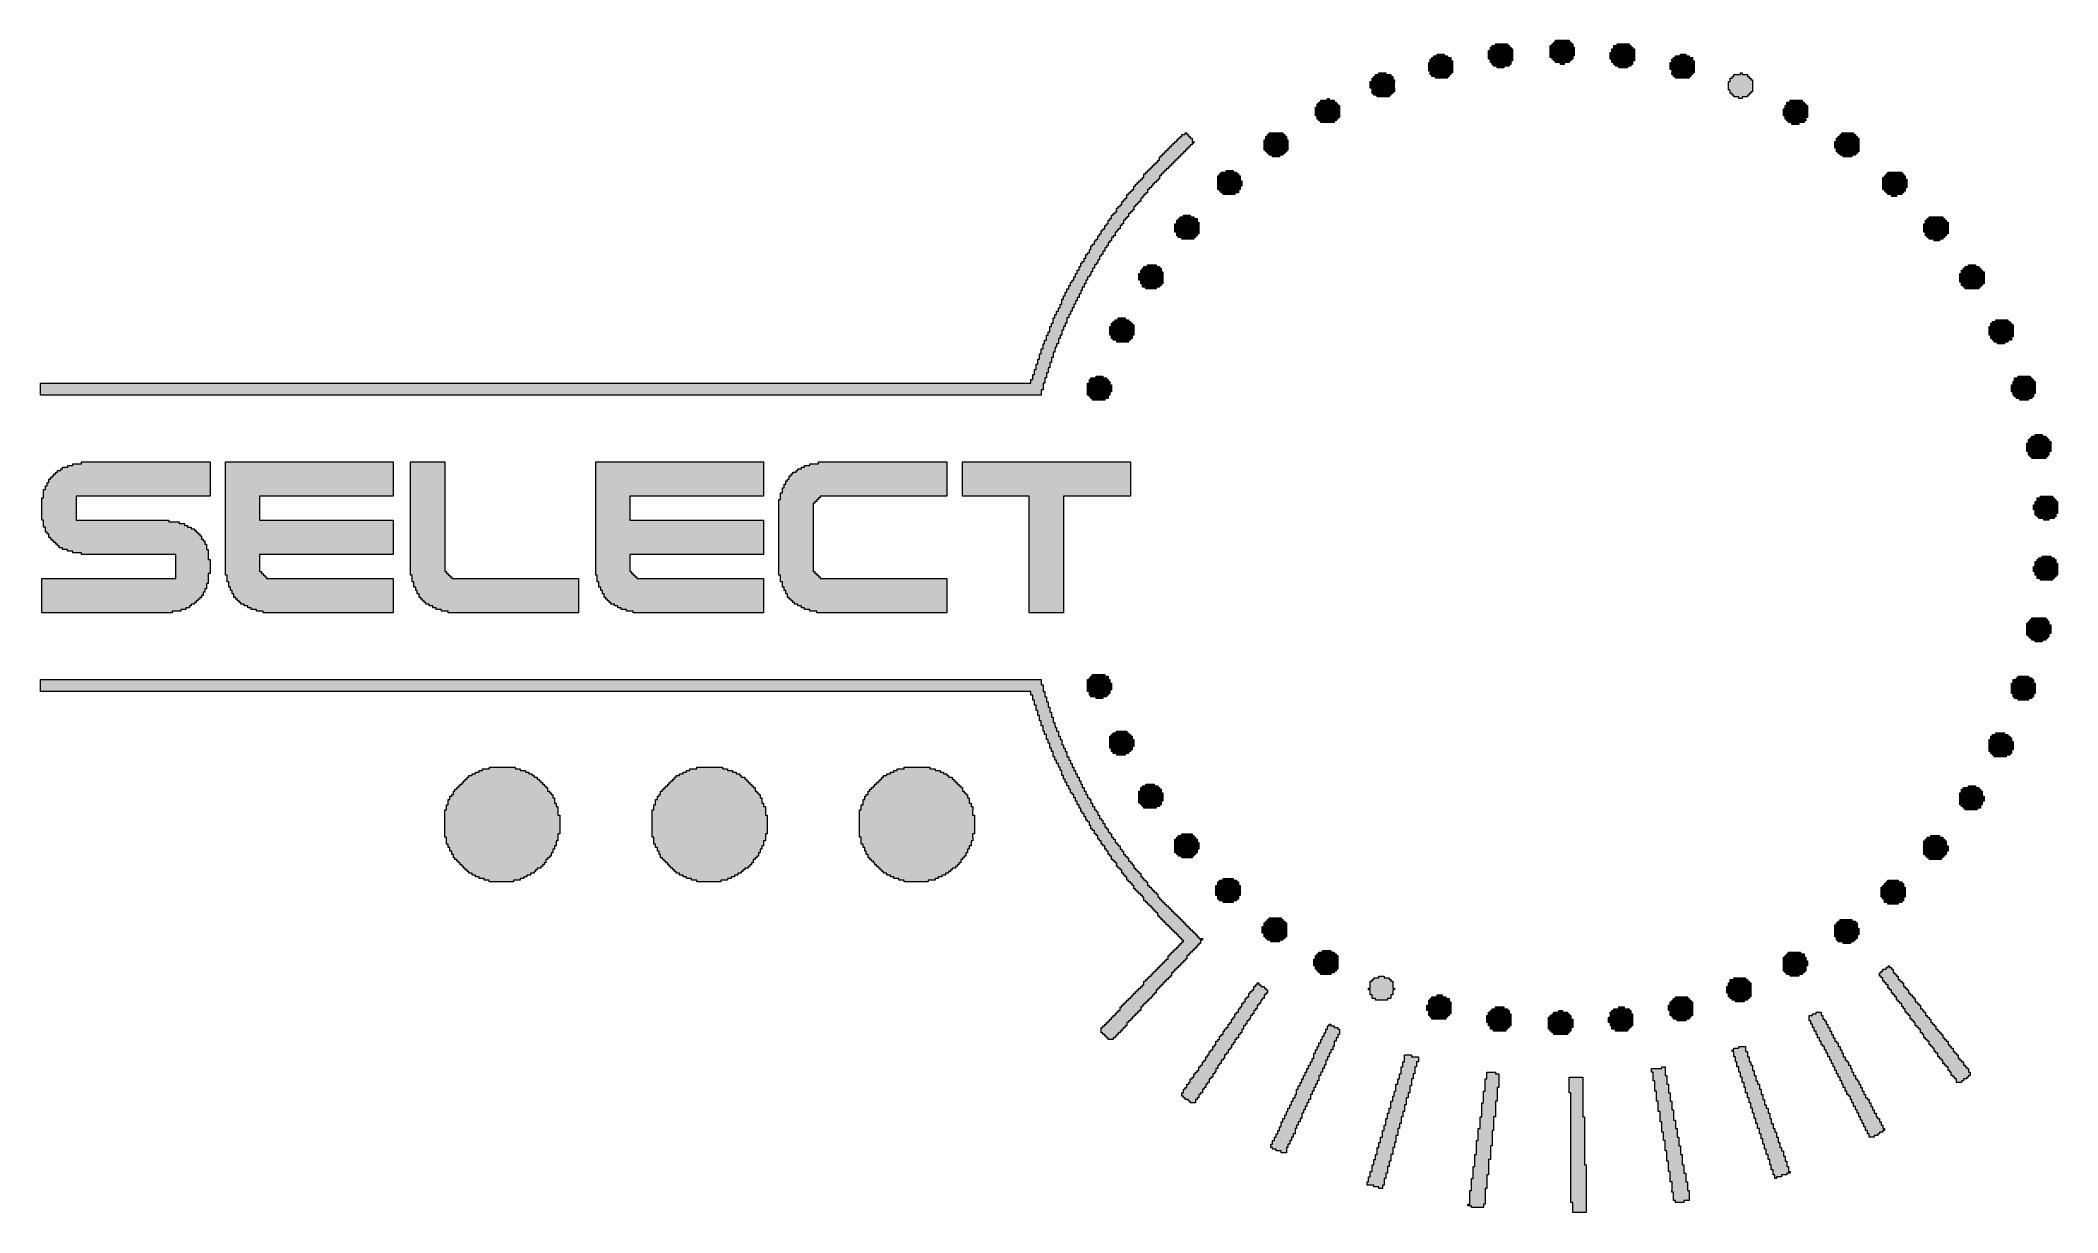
# Model space of a CAD drawing. Header units: millimetres. Extents: x 79 to 103.9, y -130.9 to -116.4.
import ezdxf

# ---------------------------------------------------------------- set-up
doc = ezdxf.new("R2010")
doc.units = ezdxf.units.MM
doc.header["$MEASUREMENT"] = 0
doc.layers.add('Layer 1', color=7, linetype='Continuous', lineweight=0)

msp = doc.modelspace()

# ---------------------------------------------------------------- hatches: boundary and pattern name
at = {"layer": 'Layer 1', "true_color": 0x000000, "transparency": 33554687}
h = msp.add_hatch(color=18, dxfattribs=at)
h.dxf.hatch_style = 2
h.paths.add_polyline_path([(96.431, -116.702), (96.431, -116.723), (96.431, -116.744), (96.431, -116.765), (96.431, -116.765), (96.431, -116.787), (96.411, -116.787), (96.411, -116.808), (96.391, -116.808), (96.391, -116.829), (96.368, -116.829), (96.368, -116.85), (96.221, -116.85), (96.221, -116.829), (96.177, -116.829), (96.177, -116.808), (96.157, -116.808), (96.157, -116.787), (96.157, -116.787), (96.157, -116.765), (96.137, -116.765), (96.137, -116.744), (96.137, -116.723), (96.137, -116.702), (96.137, -116.681), (96.137, -116.66), (96.157, -116.66), (96.157, -116.638), (96.157, -116.638), (96.157, -116.617), (96.177, -116.617), (96.177, -116.596), (96.2, -116.596), (96.2, -116.575), (96.241, -116.575), (96.241, -116.554), (96.327, -116.554), (96.327, -116.575), (96.368, -116.575), (96.368, -116.596), (96.411, -116.596), (96.411, -116.617), (96.411, -116.617), (96.411, -116.638), (96.431, -116.638), (96.431, -116.66), (96.431, -116.66), (96.431, -116.681)])
h = msp.add_hatch(color=18, dxfattribs=at)
h.dxf.hatch_style = 2
h.paths.add_polyline_path([(97.153, -116.66), (97.153, -116.66), (97.153, -116.681), (97.13, -116.681), (97.13, -116.702), (97.066, -116.702), (97.066, -116.723), (96.982, -116.723), (96.982, -116.702), (96.939, -116.702), (96.939, -116.681), (96.919, -116.681), (96.919, -116.66), (96.899, -116.66), (96.899, -116.638), (96.899, -116.638), (96.899, -116.617), (96.876, -116.617), (96.876, -116.596), (96.876, -116.575), (96.876, -116.554), (96.876, -116.533), (96.876, -116.511), (96.899, -116.511), (96.899, -116.49), (96.899, -116.49), (96.899, -116.469), (96.919, -116.469), (96.919, -116.448), (96.962, -116.448), (96.962, -116.427), (97.11, -116.427), (97.11, -116.448), (97.13, -116.448), (97.13, -116.469), (97.153, -116.469), (97.153, -116.49), (97.173, -116.49), (97.173, -116.511), (97.173, -116.511), (97.173, -116.533), (97.173, -116.554), (97.173, -116.575), (97.173, -116.596), (97.173, -116.617), (97.173, -116.617), (97.173, -116.638), (97.153, -116.638)])
h = msp.add_hatch(color=18, dxfattribs=at)
h.dxf.hatch_style = 2
h.paths.add_polyline_path([(97.871, -116.384), (97.871, -116.406), (97.892, -116.406), (97.892, -116.427), (97.915, -116.427), (97.915, -116.448), (97.915, -116.448), (97.915, -116.469), (97.935, -116.469), (97.935, -116.49), (97.935, -116.511), (97.935, -116.533), (97.935, -116.554), (97.935, -116.575), (97.915, -116.575), (97.915, -116.596), (97.915, -116.596), (97.915, -116.617), (97.892, -116.617), (97.892, -116.638), (97.871, -116.638), (97.871, -116.66), (97.808, -116.66), (97.808, -116.681), (97.765, -116.681), (97.765, -116.66), (97.701, -116.66), (97.701, -116.638), (97.681, -116.638), (97.681, -116.617), (97.661, -116.617), (97.661, -116.596), (97.638, -116.596), (97.638, -116.575), (97.638, -116.575), (97.638, -116.554), (97.638, -116.533), (97.638, -116.511), (97.638, -116.49), (97.638, -116.469), (97.638, -116.469), (97.638, -116.448), (97.661, -116.448), (97.661, -116.427), (97.681, -116.427), (97.681, -116.406), (97.701, -116.406), (97.701, -116.384)])
h = msp.add_hatch(color=18, dxfattribs=at)
h.dxf.hatch_style = 2
h.paths.add_polyline_path([(98.654, -116.66), (98.654, -116.681), (98.634, -116.681), (98.634, -116.702), (98.59, -116.702), (98.59, -116.723), (98.486, -116.723), (98.486, -116.702), (98.443, -116.702), (98.443, -116.681), (98.423, -116.681), (98.423, -116.66), (98.4, -116.66), (98.4, -116.638), (98.4, -116.638), (98.4, -116.617), (98.379, -116.617), (98.379, -116.596), (98.379, -116.575), (98.379, -116.554), (98.379, -116.533), (98.4, -116.533), (98.4, -116.511), (98.4, -116.49), (98.423, -116.49), (98.423, -116.469), (98.423, -116.469), (98.423, -116.448), (98.463, -116.448), (98.463, -116.427), (98.611, -116.427), (98.611, -116.448), (98.633, -116.448), (98.633, -116.469), (98.654, -116.469), (98.654, -116.49), (98.677, -116.49), (98.677, -116.511), (98.677, -116.533), (98.677, -116.533), (98.677, -116.554), (98.677, -116.575), (98.677, -116.596), (98.677, -116.617), (98.677, -116.617), (98.677, -116.638), (98.654, -116.638), (98.654, -116.66)])
h = msp.add_hatch(color=18, dxfattribs=at)
h.dxf.hatch_style = 2
h.paths.add_polyline_path([(99.416, -116.787), (99.395, -116.787), (99.395, -116.808), (99.375, -116.808), (99.375, -116.829), (99.352, -116.829), (99.352, -116.85), (99.185, -116.85), (99.185, -116.829), (99.162, -116.829), (99.162, -116.808), (99.141, -116.808), (99.141, -116.787), (99.142, -116.787), (99.142, -116.765), (99.142, -116.744), (99.119, -116.744), (99.119, -116.723), (99.119, -116.702), (99.119, -116.681), (99.119, -116.66), (99.142, -116.66), (99.142, -116.638), (99.141, -116.638), (99.141, -116.617), (99.162, -116.617), (99.162, -116.596), (99.185, -116.596), (99.185, -116.575), (99.248, -116.575), (99.248, -116.554), (99.312, -116.554), (99.312, -116.575), (99.352, -116.575), (99.352, -116.596), (99.396, -116.596), (99.396, -116.617), (99.395, -116.617), (99.395, -116.638), (99.416, -116.638), (99.416, -116.66), (99.416, -116.66), (99.416, -116.681), (99.416, -116.702), (99.416, -116.723), (99.416, -116.744), (99.416, -116.744), (99.416, -116.765)])
h = msp.add_hatch(color=18, dxfattribs=at)
h.dxf.hatch_style = 2
h.paths.add_polyline_path([(95.712, -116.935), (95.712, -116.956), (95.712, -116.977), (95.713, -116.977), (95.713, -116.998), (95.713, -117.019), (95.692, -117.019), (95.692, -117.041), (95.669, -117.041), (95.669, -117.062), (95.649, -117.062), (95.649, -117.083), (95.502, -117.083), (95.502, -117.062), (95.458, -117.062), (95.458, -117.041), (95.438, -117.041), (95.438, -117.019), (95.438, -117.019), (95.438, -116.998), (95.438, -116.977), (95.415, -116.977), (95.415, -116.956), (95.415, -116.935), (95.415, -116.914), (95.415, -116.892), (95.438, -116.892), (95.438, -116.871), (95.438, -116.871), (95.438, -116.85), (95.459, -116.85), (95.459, -116.829), (95.479, -116.829), (95.479, -116.808), (95.522, -116.808), (95.522, -116.787), (95.606, -116.787), (95.606, -116.808), (95.669, -116.808), (95.669, -116.829), (95.692, -116.829), (95.692, -116.85), (95.692, -116.85), (95.692, -116.871), (95.713, -116.871), (95.713, -116.892), (95.712, -116.892), (95.712, -116.914)])
h = msp.add_hatch(color=18, dxfattribs=at)
h.dxf.hatch_style = 2
h.paths.add_polyline_path([(100.137, -116.935), (100.137, -116.956), (100.137, -116.977), (100.137, -116.998), (100.137, -116.998), (100.137, -117.019), (100.114, -117.019), (100.114, -117.041), (100.094, -117.041), (100.094, -117.062), (100.074, -117.062), (100.074, -117.083), (100.01, -117.083), (100.01, -117.104), (99.967, -117.104), (99.967, -117.083), (99.903, -117.083), (99.903, -117.062), (99.883, -117.062), (99.883, -117.041), (99.86, -117.041), (99.86, -117.019), (99.86, -117.019), (99.86, -116.998), (99.84, -116.998), (99.84, -116.977), (99.84, -116.956), (99.84, -116.935), (99.84, -116.914), (99.84, -116.892), (99.86, -116.892), (99.86, -116.871), (99.86, -116.871), (99.86, -116.85), (99.883, -116.85), (99.883, -116.829), (99.903, -116.829), (99.903, -116.808), (99.987, -116.808), (99.987, -116.787), (100.01, -116.787), (100.01, -116.808), (100.074, -116.808), (100.074, -116.829), (100.094, -116.829), (100.094, -116.85), (100.114, -116.85), (100.114, -116.871), (100.137, -116.871), (100.137, -116.892), (100.137, -116.892), (100.137, -116.914)])
h = msp.add_hatch(color=18, dxfattribs=at)
h.dxf.hatch_style = 2
h.paths.add_polyline_path([(95.034, -117.252), (95.034, -117.273), (95.034, -117.295), (95.034, -117.316), (95.034, -117.316), (95.034, -117.337), (95.014, -117.337), (95.014, -117.358), (94.994, -117.358), (94.994, -117.379), (94.971, -117.379), (94.971, -117.4), (94.803, -117.4), (94.803, -117.379), (94.78, -117.379), (94.78, -117.358), (94.76, -117.358), (94.76, -117.337), (94.76, -117.337), (94.76, -117.316), (94.74, -117.316), (94.74, -117.295), (94.74, -117.273), (94.74, -117.252), (94.74, -117.231), (94.74, -117.21), (94.76, -117.21), (94.76, -117.189), (94.76, -117.189), (94.76, -117.168), (94.78, -117.168), (94.78, -117.146), (94.803, -117.146), (94.803, -117.125), (94.887, -117.125), (94.887, -117.104), (94.907, -117.104), (94.907, -117.125), (94.971, -117.125), (94.971, -117.146), (94.994, -117.146), (94.994, -117.168), (95.014, -117.168), (95.014, -117.189), (95.034, -117.189), (95.034, -117.21), (95.034, -117.21), (95.034, -117.231)])
h = msp.add_hatch(color=18, dxfattribs=at)
h.dxf.hatch_style = 2
h.paths.add_polyline_path([(100.813, -117.273), (100.813, -117.295), (100.813, -117.316), (100.813, -117.316), (100.813, -117.337), (100.792, -117.337), (100.792, -117.358), (100.793, -117.358), (100.793, -117.379), (100.772, -117.379), (100.772, -117.4), (100.706, -117.4), (100.706, -117.422), (100.622, -117.422), (100.622, -117.4), (100.582, -117.4), (100.582, -117.379), (100.559, -117.379), (100.559, -117.358), (100.538, -117.358), (100.538, -117.337), (100.539, -117.337), (100.539, -117.316), (100.518, -117.316), (100.518, -117.295), (100.518, -117.273), (100.518, -117.252), (100.518, -117.231), (100.539, -117.231), (100.539, -117.21), (100.539, -117.189), (100.559, -117.189), (100.559, -117.168), (100.559, -117.168), (100.559, -117.146), (100.602, -117.146), (100.602, -117.125), (100.749, -117.125), (100.749, -117.146), (100.772, -117.146), (100.772, -117.168), (100.793, -117.168), (100.793, -117.189), (100.813, -117.189), (100.813, -117.21), (100.813, -117.231), (100.813, -117.231), (100.813, -117.252)])
h = msp.add_hatch(color=18, dxfattribs=at)
h.dxf.hatch_style = 2
h.paths.add_polyline_path([(78.992, -120.681), (78.992, -120.66), (78.992, -120.639), (78.992, -120.618), (91.224, -120.618), (91.224, -120.597), (91.224, -120.575), (91.247, -120.575), (91.247, -120.554), (91.247, -120.554), (91.247, -120.533), (91.247, -120.512), (91.268, -120.512), (91.268, -120.491), (91.267, -120.491), (91.267, -120.47), (91.267, -120.448), (91.288, -120.448), (91.288, -120.427), (91.288, -120.427), (91.288, -120.406), (91.288, -120.385), (91.308, -120.385), (91.308, -120.364), (91.308, -120.364), (91.308, -120.343), (91.308, -120.321), (91.331, -120.321), (91.331, -120.3), (91.331, -120.3), (91.331, -120.279), (91.331, -120.258), (91.351, -120.258), (91.351, -120.237), (91.351, -120.237), (91.351, -120.216), (91.351, -120.194), (91.374, -120.194), (91.374, -120.173), (91.374, -120.173), (91.374, -120.152), (91.374, -120.131), (91.394, -120.131), (91.394, -120.11), (91.394, -120.089), (91.415, -120.089), (91.415, -120.067), (91.415, -120.067), (91.415, -120.046), (91.415, -120.025), (91.438, -120.025), (91.438, -120.004), (91.438, -119.983), (91.458, -119.983), (91.458, -119.962), (91.458, -119.962), (91.458, -119.94), (91.458, -119.919), (91.478, -119.919), (91.478, -119.898), (91.478, -119.877), (91.501, -119.877), (91.501, -119.856), (91.501, -119.835), (91.501, -119.813), (91.521, -119.813), (91.521, -119.792), (91.521, -119.771), (91.542, -119.771), (91.542, -119.75), (91.542, -119.729), (91.565, -119.729), (91.565, -119.708), (91.565, -119.686), (91.585, -119.686), (91.585, -119.665), (91.585, -119.644), (91.605, -119.644), (91.605, -119.623), (91.605, -119.602), (91.605, -119.602), (91.605, -119.581), (91.628, -119.581), (91.628, -119.559), (91.628, -119.559), (91.628, -119.538), (91.648, -119.538), (91.648, -119.517), (91.649, -119.517), (91.649, -119.496), (91.669, -119.496), (91.669, -119.475), (91.669, -119.475), (91.669, -119.454), (91.692, -119.454), (91.692, -119.432), (91.692, -119.432), (91.692, -119.411), (91.712, -119.411), (91.712, -119.39), (91.712, -119.39), (91.712, -119.369), (91.732, -119.369), (91.732, -119.348), (91.755, -119.348), (91.755, -119.327), (91.755, -119.305), (91.775, -119.305), (91.775, -119.284), (91.776, -119.284), (91.776, -119.263), (91.796, -119.263), (91.796, -119.242), (91.796, -119.242), (91.796, -119.221), (91.819, -119.221), (91.819, -119.2), (91.819, -119.2), (91.819, -119.178), (91.839, -119.178), (91.839, -119.157), (91.839, -119.157), (91.839, -119.136), (91.859, -119.136), (91.859, -119.115), (91.882, -119.115), (91.882, -119.094), (91.882, -119.094), (91.882, -119.073), (91.902, -119.073), (91.902, -119.051), (91.903, -119.051), (91.903, -119.03), (91.923, -119.03), (91.923, -119.009), (91.946, -119.009), (91.946, -118.988), (91.946, -118.988), (91.946, -118.967), (91.966, -118.967), (91.966, -118.946), (91.966, -118.946), (91.966, -118.924), (91.986, -118.924), (91.986, -118.903), (92.009, -118.903), (92.009, -118.882), (92.009, -118.882), (92.009, -118.861), (92.03, -118.861), (92.03, -118.84), (92.05, -118.84), (92.05, -118.819), (92.05, -118.819), (92.05, -118.797), (92.073, -118.797), (92.073, -118.776), (92.093, -118.776), (92.093, -118.755), (92.093, -118.755), (92.093, -118.734), (92.113, -118.734), (92.113, -118.713), (92.136, -118.713), (92.136, -118.692), (92.136, -118.67), (92.157, -118.67), (92.157, -118.649), (92.177, -118.649), (92.177, -118.628), (92.177, -118.607), (92.2, -118.607), (92.2, -118.586), (92.22, -118.586), (92.22, -118.565), (92.22, -118.565), (92.22, -118.543), (92.24, -118.543), (92.24, -118.522), (92.263, -118.522), (92.263, -118.501), (92.284, -118.501), (92.284, -118.48), (92.283, -118.48), (92.283, -118.459), (92.304, -118.459), (92.304, -118.438), (92.327, -118.438), (92.327, -118.416), (92.347, -118.416), (92.347, -118.395), (92.347, -118.395), (92.347, -118.374), (92.367, -118.374), (92.367, -118.353), (92.39, -118.353), (92.39, -118.332), (92.411, -118.332), (92.411, -118.311), (92.411, -118.311), (92.411, -118.289), (92.431, -118.289), (92.431, -118.268), (92.454, -118.268), (92.454, -118.247), (92.474, -118.247), (92.474, -118.226), (92.494, -118.226), (92.494, -118.205), (92.494, -118.205), (92.494, -118.184), (92.517, -118.184), (92.517, -118.162), (92.537, -118.162), (92.537, -118.141), (92.558, -118.141), (92.558, -118.12), (92.581, -118.12), (92.581, -118.099), (92.601, -118.099), (92.601, -118.078), (92.621, -118.078), (92.621, -118.057), (92.621, -118.057), (92.621, -118.035), (92.644, -118.035), (92.644, -118.014), (92.664, -118.014), (92.664, -117.993), (92.685, -117.993), (92.685, -117.972), (92.708, -117.972), (92.708, -117.951), (92.728, -117.951), (92.728, -117.93), (92.748, -117.93), (92.748, -117.908), (92.771, -117.908), (92.771, -117.887), (92.791, -117.887), (92.791, -117.866), (92.812, -117.866), (92.812, -117.845), (92.812, -117.845), (92.812, -117.824), (92.835, -117.824), (92.835, -117.803), (92.855, -117.803), (92.855, -117.781), (92.875, -117.781), (92.875, -117.76), (92.896, -117.76), (92.896, -117.739), (92.919, -117.739), (92.919, -117.718), (92.939, -117.718), (92.939, -117.697), (92.962, -117.697), (92.962, -117.676), (92.982, -117.676), (92.982, -117.654), (93.002, -117.654), (93.002, -117.633), (93.025, -117.633), (93.025, -117.612), (93.045, -117.612), (93.045, -117.591), (93.066, -117.591), (93.066, -117.57), (93.089, -117.57), (93.089, -117.549), (93.129, -117.549), (93.129, -117.527), (93.152, -117.527), (93.152, -117.549), (93.172, -117.549), (93.172, -117.57), (93.193, -117.57), (93.193, -117.591), (93.216, -117.591), (93.216, -117.612), (93.216, -117.612), (93.216, -117.633), (93.236, -117.633), (93.236, -117.654), (93.216, -117.654), (93.216, -117.676), (93.193, -117.676), (93.193, -117.697), (93.173, -117.697), (93.173, -117.718), (93.152, -117.718), (93.152, -117.739), (93.129, -117.739), (93.129, -117.76), (93.109, -117.76), (93.109, -117.781), (93.089, -117.781), (93.089, -117.803), (93.066, -117.803), (93.066, -117.824), (93.046, -117.824), (93.046, -117.845), (93.025, -117.845), (93.025, -117.866), (93.002, -117.866), (93.002, -117.887), (92.982, -117.887), (92.982, -117.908), (92.962, -117.908), (92.962, -117.93), (92.939, -117.93), (92.939, -117.951), (92.918, -117.951), (92.918, -117.972), (92.896, -117.972), (92.896, -117.993), (92.875, -117.993), (92.875, -118.014), (92.855, -118.014), (92.855, -118.035), (92.835, -118.035), (92.835, -118.057), (92.812, -118.057), (92.812, -118.078), (92.812, -118.078), (92.812, -118.099), (92.791, -118.099), (92.791, -118.12), (92.771, -118.12), (92.771, -118.141), (92.748, -118.141), (92.748, -118.162), (92.728, -118.162), (92.728, -118.184), (92.708, -118.184), (92.708, -118.205), (92.685, -118.205), (92.685, -118.226), (92.665, -118.226), (92.665, -118.247), (92.664, -118.247), (92.664, -118.268), (92.644, -118.268), (92.644, -118.289), (92.621, -118.289), (92.621, -118.311), (92.601, -118.311), (92.601, -118.332), (92.581, -118.332), (92.581, -118.353), (92.581, -118.353), (92.581, -118.374), (92.558, -118.374), (92.558, -118.395), (92.538, -118.395), (92.538, -118.416), (92.517, -118.416), (92.517, -118.438), (92.494, -118.438), (92.494, -118.459), (92.494, -118.459), (92.494, -118.48), (92.474, -118.48), (92.474, -118.501), (92.454, -118.501), (92.454, -118.522), (92.431, -118.522), (92.431, -118.543), (92.431, -118.543), (92.431, -118.565), (92.411, -118.565), (92.411, -118.586), (92.39, -118.586), (92.39, -118.607), (92.367, -118.607), (92.367, -118.628), (92.367, -118.649), (92.347, -118.649), (92.347, -118.67), (92.327, -118.67), (92.327, -118.692), (92.327, -118.713), (92.304, -118.713), (92.304, -118.734), (92.284, -118.734), (92.284, -118.755), (92.263, -118.755), (92.263, -118.776), (92.263, -118.776), (92.263, -118.797), (92.24, -118.797), (92.24, -118.819), (92.22, -118.819), (92.22, -118.84), (92.22, -118.84), (92.22, -118.861), (92.2, -118.861), (92.2, -118.882), (92.177, -118.882), (92.177, -118.903), (92.177, -118.903), (92.177, -118.924), (92.157, -118.924), (92.157, -118.946), (92.136, -118.946), (92.136, -118.967), (92.136, -118.967), (92.136, -118.988), (92.113, -118.988), (92.113, -119.009), (92.113, -119.009), (92.113, -119.03), (92.093, -119.03), (92.093, -119.051), (92.073, -119.051), (92.073, -119.073), (92.073, -119.073), (92.073, -119.094), (92.05, -119.094), (92.05, -119.115), (92.05, -119.115), (92.05, -119.136), (92.03, -119.136), (92.03, -119.157), (92.009, -119.157), (92.009, -119.178), (92.009, -119.178), (92.009, -119.2), (91.986, -119.2), (91.986, -119.221), (91.986, -119.221), (91.986, -119.242), (91.966, -119.242), (91.966, -119.263), (91.966, -119.263), (91.966, -119.284), (91.946, -119.284), (91.946, -119.305), (91.923, -119.305), (91.923, -119.327), (91.923, -119.348), (91.902, -119.348), (91.902, -119.369), (91.903, -119.369), (91.903, -119.39), (91.882, -119.39), (91.882, -119.411), (91.882, -119.411), (91.882, -119.432), (91.859, -119.432), (91.859, -119.454), (91.859, -119.454), (91.859, -119.475), (91.839, -119.475), (91.839, -119.496), (91.839, -119.496), (91.839, -119.517), (91.819, -119.517), (91.819, -119.538), (91.819, -119.538), (91.819, -119.559), (91.796, -119.559), (91.796, -119.581), (91.796, -119.581), (91.796, -119.602), (91.775, -119.602), (91.775, -119.623), (91.775, -119.644), (91.755, -119.644), (91.755, -119.665), (91.755, -119.686), (91.732, -119.686), (91.732, -119.708), (91.732, -119.729), (91.712, -119.729), (91.712, -119.75), (91.712, -119.771), (91.692, -119.771), (91.692, -119.792), (91.692, -119.813), (91.669, -119.813), (91.669, -119.835), (91.669, -119.856), (91.669, -119.877), (91.648, -119.877), (91.648, -119.898), (91.648, -119.919), (91.628, -119.919), (91.628, -119.94), (91.628, -119.962), (91.605, -119.962), (91.605, -119.983), (91.605, -119.983), (91.605, -120.004), (91.605, -120.025), (91.585, -120.025), (91.585, -120.046), (91.585, -120.067), (91.565, -120.067), (91.565, -120.089), (91.565, -120.089), (91.565, -120.11), (91.565, -120.131), (91.542, -120.131), (91.542, -120.152), (91.542, -120.173), (91.522, -120.173), (91.522, -120.194), (91.521, -120.194), (91.521, -120.216), (91.521, -120.237), (91.501, -120.237), (91.501, -120.258), (91.501, -120.258), (91.501, -120.279), (91.501, -120.3), (91.478, -120.3), (91.478, -120.321), (91.478, -120.321), (91.478, -120.343), (91.478, -120.364), (91.458, -120.364), (91.458, -120.385), (91.458, -120.385), (91.458, -120.406), (91.458, -120.427), (91.438, -120.427), (91.438, -120.448), (91.438, -120.448), (91.438, -120.47), (91.438, -120.491), (91.415, -120.491), (91.415, -120.512), (91.415, -120.512), (91.415, -120.533), (91.415, -120.554), (91.395, -120.554), (91.395, -120.575), (91.395, -120.575), (91.395, -120.597), (91.395, -120.618), (91.374, -120.618), (91.374, -120.639), (91.374, -120.66), (91.374, -120.681), (91.374, -120.702), (91.351, -120.702), (91.351, -120.724), (91.351, -120.745), (91.351, -120.766), (78.992, -120.766), (78.992, -120.745), (78.992, -120.724), (78.992, -120.702), (78.992, -120.702)])
h = msp.add_hatch(color=18, dxfattribs=at)
h.dxf.hatch_style = 2
h.paths.add_polyline_path([(94.336, -117.527), (94.336, -117.549), (94.359, -117.549), (94.359, -117.57), (94.379, -117.57), (94.379, -117.591), (94.379, -117.612), (94.399, -117.612), (94.399, -117.633), (94.399, -117.654), (94.399, -117.676), (94.399, -117.697), (94.399, -117.718), (94.399, -117.739), (94.379, -117.739), (94.379, -117.76), (94.359, -117.76), (94.359, -117.781), (94.336, -117.781), (94.336, -117.803), (94.295, -117.803), (94.295, -117.824), (94.209, -117.824), (94.209, -117.803), (94.168, -117.803), (94.168, -117.781), (94.145, -117.781), (94.145, -117.76), (94.125, -117.76), (94.125, -117.739), (94.105, -117.739), (94.105, -117.718), (94.105, -117.697), (94.105, -117.676), (94.105, -117.654), (94.105, -117.633), (94.105, -117.612), (94.125, -117.612), (94.125, -117.591), (94.125, -117.57), (94.145, -117.57), (94.145, -117.549), (94.168, -117.549), (94.168, -117.527)])
h = msp.add_hatch(color=18, dxfattribs=at)
h.dxf.hatch_style = 2
h.paths.add_polyline_path([(101.153, -117.697), (101.153, -117.676), (101.153, -117.654), (101.153, -117.633), (101.174, -117.633), (101.174, -117.612), (101.174, -117.591), (101.194, -117.591), (101.194, -117.57), (101.217, -117.57), (101.217, -117.549), (101.237, -117.549), (101.237, -117.527), (101.384, -117.527), (101.384, -117.549), (101.407, -117.549), (101.407, -117.57), (101.428, -117.57), (101.428, -117.591), (101.448, -117.591), (101.448, -117.612), (101.448, -117.633), (101.448, -117.633), (101.448, -117.654), (101.448, -117.676), (101.448, -117.697), (101.448, -117.718), (101.448, -117.718), (101.448, -117.739), (101.448, -117.76), (101.428, -117.76), (101.428, -117.781), (101.407, -117.781), (101.407, -117.803), (101.364, -117.803), (101.364, -117.824), (101.257, -117.824), (101.257, -117.803), (101.217, -117.803), (101.217, -117.781), (101.194, -117.781), (101.194, -117.76), (101.174, -117.76), (101.174, -117.739), (101.174, -117.718), (101.153, -117.718)])
h = msp.add_hatch(color=18, dxfattribs=at)
h.dxf.hatch_style = 2
h.paths.add_polyline_path([(93.724, -117.993), (93.724, -118.014), (93.764, -118.014), (93.764, -118.035), (93.787, -118.035), (93.787, -118.057), (93.808, -118.057), (93.808, -118.078), (93.808, -118.099), (93.808, -118.12), (93.828, -118.12), (93.828, -118.141), (93.828, -118.162), (93.828, -118.184), (93.808, -118.184), (93.808, -118.205), (93.808, -118.226), (93.787, -118.226), (93.787, -118.247), (93.787, -118.247), (93.787, -118.268), (93.744, -118.268), (93.744, -118.289), (93.597, -118.289), (93.597, -118.268), (93.574, -118.268), (93.574, -118.247), (93.554, -118.247), (93.554, -118.226), (93.533, -118.226), (93.533, -118.205), (93.533, -118.184), (93.533, -118.184), (93.533, -118.162), (93.533, -118.141), (93.533, -118.12), (93.533, -118.12), (93.533, -118.099), (93.533, -118.078), (93.533, -118.057), (93.554, -118.057), (93.554, -118.035), (93.574, -118.035), (93.574, -118.014), (93.637, -118.014), (93.637, -117.993)])
h = msp.add_hatch(color=18, dxfattribs=at)
h.dxf.hatch_style = 2
h.paths.add_polyline_path([(102.019, -118.226), (102.019, -118.247), (101.999, -118.247), (101.999, -118.268), (101.979, -118.268), (101.979, -118.289), (101.915, -118.289), (101.915, -118.311), (101.852, -118.311), (101.852, -118.289), (101.808, -118.289), (101.808, -118.268), (101.786, -118.268), (101.786, -118.247), (101.765, -118.247), (101.765, -118.226), (101.745, -118.226), (101.745, -118.205), (101.745, -118.205), (101.745, -118.184), (101.745, -118.162), (101.745, -118.141), (101.745, -118.12), (101.745, -118.099), (101.745, -118.099), (101.745, -118.078), (101.765, -118.078), (101.765, -118.057), (101.786, -118.057), (101.786, -118.035), (101.808, -118.035), (101.808, -118.014), (101.979, -118.014), (101.979, -118.035), (101.999, -118.035), (101.999, -118.057), (102.019, -118.057), (102.019, -118.078), (102.019, -118.078), (102.019, -118.099), (102.04, -118.099), (102.04, -118.12), (102.04, -118.141), (102.04, -118.162), (102.04, -118.184), (102.04, -118.205), (102.019, -118.205), (102.019, -118.226)])
h = msp.add_hatch(color=18, dxfattribs=at)
h.dxf.hatch_style = 2
h.paths.add_polyline_path([(93.299, -118.692), (93.299, -118.713), (93.299, -118.734), (93.299, -118.755), (93.3, -118.755), (93.3, -118.776), (93.279, -118.776), (93.279, -118.797), (93.256, -118.797), (93.256, -118.819), (93.236, -118.819), (93.236, -118.84), (93.089, -118.84), (93.089, -118.819), (93.045, -118.819), (93.045, -118.797), (93.025, -118.797), (93.025, -118.776), (93.025, -118.776), (93.025, -118.755), (93.002, -118.755), (93.002, -118.734), (93.002, -118.713), (93.002, -118.692), (93.002, -118.67), (93.002, -118.649), (93.025, -118.649), (93.025, -118.628), (93.025, -118.628), (93.025, -118.607), (93.046, -118.607), (93.046, -118.586), (93.066, -118.586), (93.066, -118.565), (93.109, -118.565), (93.109, -118.543), (93.193, -118.543), (93.193, -118.565), (93.236, -118.565), (93.236, -118.586), (93.279, -118.586), (93.279, -118.607), (93.279, -118.607), (93.279, -118.628), (93.3, -118.628), (93.3, -118.649), (93.299, -118.649), (93.299, -118.67)])
h = msp.add_hatch(color=18, dxfattribs=at)
h.dxf.hatch_style = 2
h.paths.add_polyline_path([(102.253, -118.734), (102.253, -118.713), (102.253, -118.692), (102.253, -118.67), (102.253, -118.649), (102.273, -118.649), (102.273, -118.628), (102.273, -118.628), (102.273, -118.607), (102.294, -118.607), (102.294, -118.586), (102.316, -118.586), (102.316, -118.565), (102.487, -118.565), (102.487, -118.586), (102.507, -118.586), (102.507, -118.607), (102.527, -118.607), (102.527, -118.628), (102.55, -118.628), (102.55, -118.649), (102.55, -118.649), (102.55, -118.67), (102.55, -118.692), (102.55, -118.713), (102.55, -118.734), (102.55, -118.755), (102.55, -118.755), (102.55, -118.776), (102.527, -118.776), (102.527, -118.797), (102.507, -118.797), (102.507, -118.819), (102.487, -118.819), (102.487, -118.84), (102.444, -118.84), (102.444, -118.861), (102.38, -118.861), (102.38, -118.84), (102.316, -118.84), (102.316, -118.819), (102.294, -118.819), (102.294, -118.797), (102.273, -118.797), (102.273, -118.776), (102.273, -118.776), (102.273, -118.755), (102.253, -118.755)])
h = msp.add_hatch(color=18, dxfattribs=at)
h.dxf.hatch_style = 2
h.paths.add_polyline_path([(92.855, -119.305), (92.855, -119.327), (92.855, -119.348), (92.855, -119.348), (92.855, -119.369), (92.855, -119.39), (92.835, -119.39), (92.835, -119.411), (92.812, -119.411), (92.812, -119.432), (92.771, -119.432), (92.771, -119.454), (92.644, -119.454), (92.644, -119.432), (92.601, -119.432), (92.601, -119.411), (92.601, -119.411), (92.601, -119.39), (92.581, -119.39), (92.581, -119.369), (92.581, -119.348), (92.558, -119.348), (92.558, -119.327), (92.558, -119.305), (92.558, -119.284), (92.558, -119.263), (92.581, -119.263), (92.581, -119.242), (92.581, -119.242), (92.581, -119.221), (92.601, -119.221), (92.601, -119.2), (92.621, -119.2), (92.621, -119.178), (92.665, -119.178), (92.665, -119.157), (92.771, -119.157), (92.771, -119.178), (92.812, -119.178), (92.812, -119.2), (92.835, -119.2), (92.835, -119.221), (92.835, -119.221), (92.835, -119.242), (92.855, -119.242), (92.855, -119.263), (92.855, -119.263), (92.855, -119.284)])
h = msp.add_hatch(color=18, dxfattribs=at)
h.dxf.hatch_style = 2
h.paths.add_polyline_path([(102.972, -119.411), (102.951, -119.411), (102.951, -119.432), (102.931, -119.432), (102.931, -119.454), (102.761, -119.454), (102.761, -119.432), (102.741, -119.432), (102.741, -119.411), (102.718, -119.411), (102.718, -119.39), (102.718, -119.39), (102.718, -119.369), (102.697, -119.369), (102.697, -119.348), (102.697, -119.327), (102.697, -119.305), (102.697, -119.284), (102.697, -119.263), (102.718, -119.263), (102.718, -119.242), (102.718, -119.242), (102.718, -119.221), (102.741, -119.221), (102.741, -119.2), (102.761, -119.2), (102.761, -119.178), (102.804, -119.178), (102.804, -119.157), (102.888, -119.157), (102.888, -119.178), (102.931, -119.178), (102.931, -119.2), (102.951, -119.2), (102.951, -119.221), (102.972, -119.221), (102.972, -119.242), (102.995, -119.242), (102.995, -119.263), (102.995, -119.263), (102.995, -119.284), (102.995, -119.305), (102.995, -119.327), (102.995, -119.348), (102.995, -119.369), (102.995, -119.369), (102.995, -119.39), (102.972, -119.39)])
h = msp.add_hatch(color=18, dxfattribs=at)
h.dxf.hatch_style = 2
h.paths.add_polyline_path([(92.39, -119.813), (92.39, -119.835), (92.431, -119.835), (92.431, -119.856), (92.454, -119.856), (92.454, -119.877), (92.474, -119.877), (92.474, -119.898), (92.494, -119.898), (92.494, -119.919), (92.494, -119.919), (92.494, -119.94), (92.494, -119.962), (92.494, -119.983), (92.494, -120.004), (92.494, -120.025), (92.474, -120.025), (92.474, -120.046), (92.474, -120.067), (92.454, -120.067), (92.454, -120.089), (92.431, -120.089), (92.431, -120.11), (92.284, -120.11), (92.284, -120.089), (92.24, -120.089), (92.24, -120.067), (92.22, -120.067), (92.22, -120.046), (92.22, -120.025), (92.2, -120.025), (92.2, -120.004), (92.2, -119.983), (92.2, -119.962), (92.2, -119.94), (92.2, -119.919), (92.22, -119.919), (92.22, -119.898), (92.22, -119.898), (92.22, -119.877), (92.24, -119.877), (92.24, -119.856), (92.263, -119.856), (92.263, -119.835), (92.304, -119.835), (92.304, -119.813)])
h = msp.add_hatch(color=18, dxfattribs=at)
h.dxf.hatch_style = 2
h.paths.add_polyline_path([(103.079, -119.898), (103.078, -119.898), (103.078, -119.877), (103.099, -119.877), (103.099, -119.856), (103.142, -119.856), (103.142, -119.835), (103.289, -119.835), (103.289, -119.856), (103.312, -119.856), (103.312, -119.877), (103.332, -119.877), (103.332, -119.898), (103.353, -119.898), (103.353, -119.919), (103.353, -119.919), (103.353, -119.94), (103.353, -119.962), (103.353, -119.983), (103.353, -120.004), (103.353, -120.025), (103.353, -120.025), (103.353, -120.046), (103.332, -120.046), (103.332, -120.067), (103.333, -120.067), (103.333, -120.089), (103.289, -120.089), (103.289, -120.11), (103.249, -120.11), (103.249, -120.131), (103.162, -120.131), (103.162, -120.11), (103.122, -120.11), (103.122, -120.089), (103.099, -120.089), (103.099, -120.067), (103.078, -120.067), (103.078, -120.046), (103.079, -120.046), (103.079, -120.025), (103.058, -120.025), (103.058, -120.004), (103.058, -119.983), (103.058, -119.962), (103.058, -119.94), (103.058, -119.919), (103.079, -119.919)])
h = msp.add_hatch(color=18, dxfattribs=at)
h.dxf.hatch_style = 2
h.paths.add_polyline_path([(92.113, -120.533), (92.113, -120.554), (92.157, -120.554), (92.157, -120.575), (92.177, -120.575), (92.177, -120.597), (92.2, -120.597), (92.2, -120.618), (92.2, -120.618), (92.2, -120.639), (92.22, -120.639), (92.22, -120.66), (92.22, -120.681), (92.22, -120.702), (92.22, -120.724), (92.2, -120.724), (92.2, -120.745), (92.2, -120.766), (92.177, -120.766), (92.177, -120.787), (92.177, -120.787), (92.177, -120.808), (92.136, -120.808), (92.136, -120.829), (91.986, -120.829), (91.986, -120.808), (91.966, -120.808), (91.966, -120.787), (91.946, -120.787), (91.946, -120.766), (91.923, -120.766), (91.923, -120.745), (91.923, -120.724), (91.923, -120.724), (91.923, -120.702), (91.923, -120.681), (91.923, -120.66), (91.923, -120.639), (91.923, -120.639), (91.923, -120.618), (91.946, -120.618), (91.946, -120.597), (91.946, -120.597), (91.946, -120.575), (91.966, -120.575), (91.966, -120.554), (92.029, -120.554), (92.029, -120.533)])
h = msp.add_hatch(color=18, dxfattribs=at)
h.dxf.hatch_style = 2
h.paths.add_polyline_path([(103.566, -120.533), (103.566, -120.554), (103.587, -120.554), (103.587, -120.575), (103.607, -120.575), (103.607, -120.597), (103.627, -120.597), (103.627, -120.618), (103.627, -120.639), (103.627, -120.639), (103.627, -120.66), (103.627, -120.681), (103.627, -120.702), (103.627, -120.724), (103.627, -120.724), (103.627, -120.745), (103.607, -120.745), (103.607, -120.766), (103.607, -120.766), (103.607, -120.787), (103.587, -120.787), (103.587, -120.808), (103.543, -120.808), (103.543, -120.829), (103.439, -120.829), (103.439, -120.808), (103.396, -120.808), (103.396, -120.787), (103.373, -120.787), (103.373, -120.766), (103.353, -120.766), (103.353, -120.745), (103.353, -120.745), (103.353, -120.724), (103.333, -120.724), (103.333, -120.702), (103.333, -120.681), (103.333, -120.66), (103.333, -120.639), (103.353, -120.639), (103.353, -120.618), (103.353, -120.597), (103.373, -120.597), (103.373, -120.575), (103.373, -120.575), (103.373, -120.554), (103.416, -120.554), (103.416, -120.533)])
h = msp.add_hatch(color=18, dxfattribs=at)
h.dxf.hatch_style = 2
h.paths.add_polyline_path([(103.82, -121.38), (103.82, -121.401), (103.82, -121.422), (103.82, -121.443), (103.82, -121.464), (103.797, -121.464), (103.797, -121.486), (103.797, -121.507), (103.777, -121.507), (103.777, -121.528), (103.757, -121.528), (103.757, -121.549), (103.586, -121.549), (103.586, -121.528), (103.566, -121.528), (103.566, -121.507), (103.543, -121.507), (103.543, -121.486), (103.543, -121.464), (103.523, -121.464), (103.523, -121.443), (103.523, -121.422), (103.523, -121.401), (103.523, -121.38), (103.523, -121.359), (103.543, -121.359), (103.543, -121.337), (103.543, -121.337), (103.543, -121.316), (103.566, -121.316), (103.566, -121.295), (103.586, -121.295), (103.586, -121.274), (103.627, -121.274), (103.627, -121.253), (103.714, -121.253), (103.714, -121.274), (103.757, -121.274), (103.757, -121.295), (103.777, -121.295), (103.777, -121.316), (103.797, -121.316), (103.797, -121.337), (103.82, -121.337), (103.82, -121.359), (103.82, -121.359)])
h = msp.add_hatch(color=18, dxfattribs=at)
h.dxf.hatch_style = 2
h.paths.add_polyline_path([(81.087, -121.93), (81.087, -121.93), (81.087, -121.951), (81.087, -121.972), (81.087, -121.994), (81.087, -122.015), (79.436, -122.015), (79.436, -122.036), (79.436, -122.036), (79.436, -122.057), (79.436, -122.078), (79.436, -122.099), (79.436, -122.121), (79.436, -122.142), (79.436, -122.163), (79.436, -122.184), (79.436, -122.205), (79.436, -122.226), (79.436, -122.248), (79.436, -122.269), (79.436, -122.29), (79.436, -122.311), (80.579, -122.311), (80.579, -122.332), (80.706, -122.332), (80.706, -122.353), (80.77, -122.353), (80.77, -122.375), (80.81, -122.375), (80.81, -122.396), (80.854, -122.396), (80.854, -122.417), (80.897, -122.417), (80.897, -122.438), (80.917, -122.438), (80.917, -122.459), (80.937, -122.459), (80.937, -122.48), (80.96, -122.48), (80.96, -122.502), (80.981, -122.502), (80.981, -122.523), (80.98, -122.523), (80.98, -122.544), (81.001, -122.544), (81.001, -122.565), (81.024, -122.565), (81.024, -122.586), (81.024, -122.586), (81.024, -122.607), (81.044, -122.607), (81.044, -122.629), (81.044, -122.629), (81.044, -122.65), (81.044, -122.671), (81.064, -122.671), (81.064, -122.692), (81.064, -122.692), (81.064, -122.713), (81.064, -122.713), (81.064, -122.734), (81.064, -122.734), (81.064, -122.756), (81.064, -122.777), (81.064, -122.798), (81.087, -122.798), (81.087, -122.819), (81.087, -122.84), (81.087, -122.861), (81.087, -122.883), (81.087, -122.904), (81.087, -122.925), (81.087, -122.946), (81.087, -122.967), (81.064, -122.967), (81.064, -122.988), (81.064, -123.01), (81.064, -123.031), (81.064, -123.052), (81.064, -123.073), (81.064, -123.094), (81.044, -123.094), (81.044, -123.115), (81.044, -123.137), (81.044, -123.158), (81.024, -123.158), (81.024, -123.179), (81.024, -123.2), (81.001, -123.2), (81.001, -123.221), (81.001, -123.242), (80.981, -123.242), (80.981, -123.264), (80.96, -123.264), (80.96, -123.285), (80.937, -123.285), (80.937, -123.306), (80.917, -123.306), (80.917, -123.327), (80.897, -123.327), (80.897, -123.348), (80.854, -123.348), (80.854, -123.369), (80.833, -123.369), (80.833, -123.391), (80.79, -123.391), (80.79, -123.412), (80.727, -123.412), (80.727, -123.433), (80.62, -123.433), (80.62, -123.454), (79.012, -123.454), (79.012, -123.433), (79.012, -123.433), (79.012, -123.412), (79.012, -123.412), (79.012, -123.391), (79.012, -123.369), (79.012, -123.369), (79.012, -123.348), (79.012, -123.327), (79.012, -123.327), (79.012, -123.306), (79.012, -123.306), (79.012, -123.285), (79.012, -123.285), (79.012, -123.264), (79.012, -123.264), (79.012, -123.242), (79.012, -123.242), (79.012, -123.221), (79.012, -123.2), (79.012, -123.2), (79.012, -123.179), (79.012, -123.158), (79.012, -123.158), (79.012, -123.137), (79.012, -123.115), (79.012, -123.094), (79.012, -123.094), (79.012, -123.073), (79.012, -123.052), (79.012, -123.031), (80.663, -123.031), (80.663, -123.01), (80.663, -122.988), (80.663, -122.967), (80.663, -122.967), (80.663, -122.946), (80.663, -122.925), (80.663, -122.904), (80.663, -122.883), (80.663, -122.861), (80.663, -122.84), (80.663, -122.819), (80.663, -122.798), (80.663, -122.798), (80.663, -122.777), (80.663, -122.756), (80.663, -122.734), (79.5, -122.734), (79.5, -122.713), (79.393, -122.713), (79.393, -122.692), (79.329, -122.692), (79.329, -122.671), (79.266, -122.671), (79.266, -122.65), (79.223, -122.65), (79.223, -122.629), (79.203, -122.629), (79.203, -122.607), (79.182, -122.607), (79.182, -122.586), (79.159, -122.586), (79.159, -122.565), (79.139, -122.565), (79.139, -122.544), (79.119, -122.544), (79.119, -122.523), (79.096, -122.523), (79.096, -122.502), (79.096, -122.502), (79.096, -122.48), (79.075, -122.48), (79.075, -122.459), (79.055, -122.459), (79.055, -122.438), (79.055, -122.438), (79.055, -122.417), (79.055, -122.396), (79.032, -122.396), (79.032, -122.375), (79.032, -122.375), (79.032, -122.353), (79.032, -122.353), (79.032, -122.332), (79.032, -122.311), (79.012, -122.311), (79.012, -122.29), (79.012, -122.269), (79.012, -122.248), (79.012, -122.226), (79.012, -122.205), (79.012, -122.184), (79.012, -122.163), (79.012, -122.142), (79.012, -122.121), (79.012, -122.099), (79.012, -122.078), (79.012, -122.057), (79.012, -122.036), (79.032, -122.036), (79.032, -122.015), (79.032, -121.994), (79.032, -121.972), (79.032, -121.951), (79.032, -121.93), (79.055, -121.93), (79.055, -121.909), (79.055, -121.888), (79.076, -121.888), (79.076, -121.867), (79.076, -121.845), (79.096, -121.845), (79.096, -121.824), (79.096, -121.803), (79.119, -121.803), (79.119, -121.782), (79.139, -121.782), (79.139, -121.761), (79.159, -121.761), (79.159, -121.74), (79.182, -121.74), (79.182, -121.718), (79.203, -121.718), (79.203, -121.697), (79.246, -121.697), (79.246, -121.676), (79.266, -121.676), (79.266, -121.655), (79.33, -121.655), (79.33, -121.634), (79.393, -121.634), (79.393, -121.613), (79.5, -121.613), (79.5, -121.591), (81.087, -121.591), (81.087, -121.613), (81.087, -121.613), (81.087, -121.634), (81.087, -121.634), (81.087, -121.655), (81.087, -121.655), (81.087, -121.676), (81.087, -121.676), (81.087, -121.697), (81.087, -121.718), (81.087, -121.718), (81.087, -121.74), (81.087, -121.74), (81.087, -121.761), (81.087, -121.761), (81.087, -121.782), (81.087, -121.782), (81.087, -121.803), (81.087, -121.803), (81.087, -121.824), (81.087, -121.845), (81.087, -121.845), (81.087, -121.867), (81.087, -121.888), (81.087, -121.888), (81.087, -121.909)])
h = msp.add_hatch(color=18, dxfattribs=at)
h.dxf.hatch_style = 2
h.paths.add_polyline_path([(83.35, -123.285), (83.35, -123.306), (83.35, -123.306), (83.35, -123.327), (83.35, -123.327), (83.35, -123.348), (83.35, -123.369), (83.35, -123.391), (83.35, -123.412), (83.35, -123.412), (83.35, -123.433), (83.35, -123.454), (81.742, -123.454), (81.742, -123.433), (81.659, -123.433), (81.659, -123.412), (81.595, -123.412), (81.595, -123.391), (81.552, -123.391), (81.552, -123.369), (81.509, -123.369), (81.509, -123.348), (81.468, -123.348), (81.468, -123.327), (81.445, -123.327), (81.445, -123.306), (81.425, -123.306), (81.425, -123.285), (81.405, -123.285), (81.405, -123.264), (81.382, -123.264), (81.382, -123.242), (81.382, -123.221), (81.361, -123.221), (81.361, -123.2), (81.361, -123.179), (81.341, -123.179), (81.341, -123.158), (81.341, -123.137), (81.318, -123.137), (81.318, -123.115), (81.318, -123.094), (81.318, -123.073), (81.298, -123.073), (81.298, -123.052), (81.298, -123.031), (81.298, -123.01), (81.298, -123.01), (81.298, -122.988), (81.278, -122.988), (81.278, -122.967), (81.278, -122.967), (81.278, -122.946), (81.278, -122.946), (81.278, -122.925), (81.278, -122.904), (81.278, -122.883), (81.278, -122.861), (81.278, -122.84), (81.278, -122.819), (81.278, -122.798), (81.278, -122.777), (81.278, -122.756), (81.278, -122.734), (81.278, -122.713), (81.278, -122.692), (81.278, -122.671), (81.278, -122.65), (81.278, -122.629), (81.278, -122.607), (81.278, -122.586), (81.278, -122.565), (81.278, -122.544), (81.278, -122.523), (81.278, -122.502), (81.278, -122.48), (81.278, -122.459), (81.278, -122.438), (81.278, -122.417), (81.278, -122.396), (81.278, -122.375), (81.278, -122.353), (81.278, -122.332), (81.278, -122.311), (81.278, -122.29), (81.278, -122.269), (81.278, -122.248), (81.278, -122.226), (81.278, -122.205), (81.278, -122.184), (81.278, -122.163), (81.278, -122.142), (81.278, -122.121), (81.278, -122.099), (81.278, -122.078), (81.278, -122.057), (81.278, -122.036), (81.278, -122.015), (81.278, -121.994), (81.278, -121.972), (81.278, -121.951), (81.278, -121.93), (81.278, -121.909), (81.278, -121.888), (81.278, -121.867), (81.278, -121.845), (81.278, -121.824), (81.278, -121.803), (81.278, -121.782), (81.278, -121.761), (81.278, -121.74), (81.278, -121.718), (81.278, -121.697), (81.278, -121.676), (81.278, -121.655), (81.278, -121.634), (81.278, -121.613), (81.278, -121.591), (83.35, -121.591), (83.35, -121.613), (83.35, -121.634), (83.35, -121.655), (83.35, -121.676), (83.35, -121.697), (83.35, -121.718), (83.35, -121.74), (83.35, -121.761), (83.35, -121.782), (83.35, -121.803), (83.35, -121.824), (83.35, -121.845), (83.35, -121.867), (83.35, -121.888), (83.35, -121.909), (83.35, -121.93), (83.35, -121.951), (83.35, -121.972), (83.35, -121.994), (83.35, -122.015), (81.699, -122.015), (81.699, -122.036), (81.699, -122.057), (81.699, -122.078), (81.699, -122.099), (81.699, -122.121), (81.699, -122.142), (81.699, -122.163), (81.699, -122.184), (81.699, -122.205), (81.699, -122.226), (81.699, -122.248), (81.699, -122.269), (81.699, -122.29), (81.699, -122.311), (83.35, -122.311), (83.35, -122.332), (83.35, -122.353), (83.35, -122.375), (83.35, -122.396), (83.35, -122.417), (83.35, -122.438), (83.35, -122.459), (83.35, -122.48), (83.35, -122.502), (83.35, -122.523), (83.35, -122.544), (83.35, -122.565), (83.35, -122.586), (83.35, -122.607), (83.35, -122.629), (83.35, -122.65), (83.35, -122.671), (83.35, -122.692), (83.35, -122.713), (83.35, -122.734), (81.699, -122.734), (81.699, -122.756), (81.699, -122.777), (81.699, -122.798), (81.699, -122.819), (81.699, -122.84), (81.699, -122.861), (81.699, -122.883), (81.699, -122.904), (81.699, -122.925), (81.699, -122.946), (81.722, -122.946), (81.722, -122.967), (81.742, -122.967), (81.742, -122.988), (81.763, -122.988), (81.763, -123.01), (81.783, -123.01), (81.783, -123.031), (83.35, -123.031), (83.35, -123.052), (83.35, -123.073), (83.35, -123.073), (83.35, -123.094), (83.35, -123.115), (83.35, -123.137), (83.35, -123.137), (83.35, -123.158), (83.35, -123.179), (83.35, -123.179), (83.35, -123.2), (83.35, -123.221), (83.35, -123.221), (83.35, -123.242), (83.35, -123.264), (83.35, -123.264), (83.35, -123.285)])
h = msp.add_hatch(color=18, dxfattribs=at)
h.dxf.hatch_style = 2
h.paths.add_polyline_path([(85.636, -123.285), (85.636, -123.306), (85.636, -123.306), (85.636, -123.327), (85.636, -123.327), (85.636, -123.348), (85.636, -123.369), (85.636, -123.391), (85.636, -123.412), (85.636, -123.412), (85.636, -123.433), (85.636, -123.454), (84.028, -123.454), (84.028, -123.433), (83.945, -123.433), (83.945, -123.412), (83.881, -123.412), (83.881, -123.391), (83.838, -123.391), (83.838, -123.369), (83.795, -123.369), (83.795, -123.348), (83.754, -123.348), (83.754, -123.327), (83.731, -123.327), (83.731, -123.306), (83.711, -123.306), (83.711, -123.285), (83.691, -123.285), (83.691, -123.264), (83.668, -123.264), (83.668, -123.242), (83.668, -123.221), (83.647, -123.221), (83.647, -123.2), (83.647, -123.179), (83.627, -123.179), (83.627, -123.158), (83.627, -123.137), (83.604, -123.137), (83.604, -123.115), (83.604, -123.094), (83.604, -123.073), (83.584, -123.073), (83.584, -123.052), (83.584, -123.031), (83.584, -123.01), (83.584, -123.01), (83.584, -122.988), (83.564, -122.988), (83.564, -122.967), (83.564, -122.967), (83.564, -122.946), (83.564, -122.946), (83.564, -122.925), (83.564, -122.904), (83.564, -122.883), (83.564, -122.861), (83.564, -122.84), (83.564, -122.819), (83.564, -122.798), (83.564, -122.777), (83.564, -122.756), (83.564, -122.734), (83.564, -122.713), (83.564, -122.692), (83.564, -122.671), (83.564, -122.65), (83.564, -122.629), (83.564, -122.607), (83.564, -122.586), (83.564, -122.565), (83.564, -122.544), (83.564, -122.523), (83.564, -122.502), (83.564, -122.48), (83.564, -122.459), (83.564, -122.438), (83.564, -122.417), (83.564, -122.396), (83.564, -122.375), (83.564, -122.353), (83.564, -122.332), (83.564, -122.311), (83.564, -122.29), (83.564, -122.269), (83.564, -122.248), (83.564, -122.226), (83.564, -122.205), (83.564, -122.184), (83.564, -122.163), (83.564, -122.142), (83.564, -122.121), (83.564, -122.099), (83.564, -122.078), (83.564, -122.057), (83.564, -122.036), (83.564, -122.015), (83.564, -121.994), (83.564, -121.972), (83.564, -121.951), (83.564, -121.93), (83.564, -121.909), (83.564, -121.888), (83.564, -121.867), (83.564, -121.845), (83.564, -121.824), (83.564, -121.803), (83.564, -121.782), (83.564, -121.761), (83.564, -121.74), (83.564, -121.718), (83.564, -121.697), (83.564, -121.676), (83.564, -121.655), (83.564, -121.634), (83.564, -121.613), (83.564, -121.591), (83.985, -121.591), (83.985, -121.613), (83.985, -121.634), (83.985, -121.655), (83.985, -121.676), (83.985, -121.697), (83.985, -121.718), (83.985, -121.74), (83.985, -121.761), (83.985, -121.782), (83.985, -121.803), (83.985, -121.824), (83.985, -121.845), (83.985, -121.867), (83.985, -121.888), (83.985, -121.909), (83.985, -121.93), (83.985, -121.951), (83.985, -121.972), (83.985, -121.994), (83.985, -122.015), (83.985, -122.036), (83.985, -122.057), (83.985, -122.078), (83.985, -122.099), (83.985, -122.121), (83.985, -122.142), (83.985, -122.163), (83.985, -122.184), (83.985, -122.205), (83.985, -122.226), (83.985, -122.248), (83.985, -122.269), (83.985, -122.29), (83.985, -122.311), (83.985, -122.332), (83.985, -122.353), (83.985, -122.375), (83.985, -122.396), (83.985, -122.417), (83.985, -122.438), (83.985, -122.459), (83.985, -122.48), (83.985, -122.502), (83.985, -122.523), (83.985, -122.544), (83.985, -122.565), (83.985, -122.586), (83.985, -122.607), (83.985, -122.629), (83.985, -122.65), (83.985, -122.671), (83.985, -122.692), (83.985, -122.713), (83.985, -122.734), (83.985, -122.756), (83.985, -122.777), (83.985, -122.798), (83.985, -122.819), (83.985, -122.84), (83.985, -122.861), (83.985, -122.883), (83.985, -122.904), (83.985, -122.925), (83.985, -122.946), (84.008, -122.946), (84.008, -122.967), (84.028, -122.967), (84.028, -122.988), (84.049, -122.988), (84.049, -123.01), (84.072, -123.01), (84.072, -123.031), (85.636, -123.031), (85.636, -123.052), (85.636, -123.073), (85.636, -123.073), (85.636, -123.094), (85.636, -123.115), (85.636, -123.137), (85.636, -123.137), (85.636, -123.158), (85.636, -123.179), (85.636, -123.179), (85.636, -123.2), (85.636, -123.221), (85.636, -123.221), (85.636, -123.242), (85.636, -123.264), (85.636, -123.264), (85.636, -123.285)])
h = msp.add_hatch(color=18, dxfattribs=at)
h.dxf.hatch_style = 2
h.paths.add_polyline_path([(87.922, -123.285), (87.922, -123.306), (87.922, -123.306), (87.922, -123.327), (87.922, -123.327), (87.922, -123.348), (87.922, -123.369), (87.922, -123.391), (87.922, -123.412), (87.922, -123.412), (87.922, -123.433), (87.922, -123.454), (86.314, -123.454), (86.314, -123.433), (86.231, -123.433), (86.231, -123.412), (86.165, -123.412), (86.165, -123.391), (86.124, -123.391), (86.124, -123.369), (86.081, -123.369), (86.081, -123.348), (86.038, -123.348), (86.038, -123.327), (86.017, -123.327), (86.017, -123.306), (85.997, -123.306), (85.997, -123.285), (85.977, -123.285), (85.977, -123.264), (85.954, -123.264), (85.954, -123.242), (85.954, -123.221), (85.933, -123.221), (85.933, -123.2), (85.933, -123.179), (85.913, -123.179), (85.913, -123.158), (85.913, -123.137), (85.89, -123.137), (85.89, -123.115), (85.89, -123.094), (85.89, -123.073), (85.87, -123.073), (85.87, -123.052), (85.87, -123.031), (85.87, -123.01), (85.87, -123.01), (85.87, -122.988), (85.85, -122.988), (85.85, -122.967), (85.85, -122.946), (85.85, -122.925), (85.85, -122.904), (85.85, -122.883), (85.85, -122.861), (85.85, -122.84), (85.85, -122.819), (85.85, -122.798), (85.85, -122.777), (85.85, -122.756), (85.85, -122.734), (85.85, -122.713), (85.85, -122.692), (85.85, -122.671), (85.85, -122.65), (85.85, -122.629), (85.85, -122.607), (85.85, -122.586), (85.85, -122.565), (85.85, -122.544), (85.85, -122.523), (85.85, -122.502), (85.85, -122.48), (85.85, -122.459), (85.85, -122.438), (85.85, -122.417), (85.85, -122.396), (85.85, -122.375), (85.85, -122.353), (85.85, -122.332), (85.85, -122.311), (85.85, -122.29), (85.85, -122.269), (85.85, -122.248), (85.85, -122.226), (85.85, -122.205), (85.85, -122.184), (85.85, -122.163), (85.85, -122.142), (85.85, -122.121), (85.85, -122.099), (85.85, -122.078), (85.85, -122.057), (85.85, -122.036), (85.85, -122.015), (85.85, -121.994), (85.85, -121.972), (85.85, -121.951), (85.85, -121.93), (85.85, -121.909), (85.85, -121.888), (85.85, -121.867), (85.85, -121.845), (85.85, -121.824), (85.85, -121.803), (85.85, -121.782), (85.85, -121.761), (85.85, -121.74), (85.85, -121.718), (85.85, -121.697), (85.85, -121.676), (85.85, -121.655), (85.85, -121.634), (85.85, -121.613), (85.85, -121.591), (87.922, -121.591), (87.922, -121.613), (87.922, -121.634), (87.922, -121.655), (87.922, -121.676), (87.922, -121.697), (87.922, -121.718), (87.922, -121.74), (87.922, -121.761), (87.922, -121.782), (87.922, -121.803), (87.922, -121.824), (87.922, -121.845), (87.922, -121.867), (87.922, -121.888), (87.922, -121.909), (87.922, -121.93), (87.922, -121.951), (87.922, -121.972), (87.922, -121.994), (87.922, -122.015), (86.271, -122.015), (86.271, -122.036), (86.271, -122.057), (86.271, -122.078), (86.271, -122.099), (86.271, -122.121), (86.271, -122.142), (86.271, -122.163), (86.271, -122.184), (86.271, -122.205), (86.271, -122.226), (86.271, -122.248), (86.271, -122.269), (86.271, -122.29), (86.271, -122.311), (87.922, -122.311), (87.922, -122.332), (87.922, -122.353), (87.922, -122.375), (87.922, -122.396), (87.922, -122.417), (87.922, -122.438), (87.922, -122.459), (87.922, -122.48), (87.922, -122.502), (87.922, -122.523), (87.922, -122.544), (87.922, -122.565), (87.922, -122.586), (87.922, -122.607), (87.922, -122.629), (87.922, -122.65), (87.922, -122.671), (87.922, -122.692), (87.922, -122.713), (87.922, -122.734), (86.271, -122.734), (86.271, -122.756), (86.271, -122.777), (86.271, -122.798), (86.271, -122.819), (86.271, -122.84), (86.271, -122.861), (86.271, -122.883), (86.271, -122.904), (86.271, -122.925), (86.271, -122.946), (86.292, -122.946), (86.292, -122.967), (86.314, -122.967), (86.314, -122.988), (86.335, -122.988), (86.335, -123.01), (86.358, -123.01), (86.358, -123.031), (87.922, -123.031), (87.922, -123.052), (87.922, -123.073), (87.922, -123.073), (87.922, -123.094), (87.922, -123.115), (87.922, -123.137), (87.922, -123.137), (87.922, -123.158), (87.922, -123.179), (87.922, -123.179), (87.922, -123.2), (87.922, -123.221), (87.922, -123.221), (87.922, -123.242), (87.922, -123.264), (87.922, -123.264), (87.922, -123.285)])
h = msp.add_hatch(color=18, dxfattribs=at)
h.dxf.hatch_style = 2
h.paths.add_polyline_path([(90.188, -123.221), (90.188, -123.221), (90.188, -123.242), (90.188, -123.264), (90.188, -123.264), (90.188, -123.285), (90.188, -123.285), (90.188, -123.306), (90.188, -123.306), (90.188, -123.327), (90.188, -123.327), (90.188, -123.348), (90.188, -123.369), (90.188, -123.391), (90.188, -123.412), (90.188, -123.412), (90.188, -123.433), (90.188, -123.454), (88.58, -123.454), (88.58, -123.433), (88.494, -123.433), (88.494, -123.412), (88.43, -123.412), (88.43, -123.391), (88.39, -123.391), (88.39, -123.369), (88.347, -123.369), (88.347, -123.348), (88.303, -123.348), (88.303, -123.327), (88.283, -123.327), (88.283, -123.306), (88.263, -123.306), (88.263, -123.285), (88.24, -123.285), (88.24, -123.264), (88.22, -123.264), (88.22, -123.242), (88.22, -123.221), (88.199, -123.221), (88.199, -123.2), (88.199, -123.179), (88.176, -123.179), (88.176, -123.158), (88.176, -123.137), (88.156, -123.137), (88.156, -123.115), (88.156, -123.094), (88.156, -123.073), (88.133, -123.073), (88.133, -123.052), (88.133, -123.031), (88.133, -123.01), (88.133, -123.01), (88.133, -122.988), (88.113, -122.988), (88.113, -122.967), (88.113, -122.967), (88.113, -122.946), (88.113, -122.946), (88.113, -122.925), (88.113, -122.904), (88.113, -122.883), (88.113, -122.861), (88.113, -122.84), (88.113, -122.819), (88.113, -122.798), (88.113, -122.777), (88.113, -122.756), (88.113, -122.734), (88.113, -122.713), (88.113, -122.692), (88.113, -122.671), (88.113, -122.65), (88.113, -122.629), (88.113, -122.607), (88.113, -122.586), (88.113, -122.565), (88.113, -122.544), (88.113, -122.523), (88.113, -122.502), (88.113, -122.48), (88.113, -122.459), (88.113, -122.438), (88.113, -122.417), (88.113, -122.396), (88.113, -122.375), (88.113, -122.353), (88.113, -122.332), (88.113, -122.311), (88.113, -122.29), (88.113, -122.269), (88.113, -122.248), (88.113, -122.226), (88.113, -122.205), (88.113, -122.184), (88.113, -122.163), (88.113, -122.142), (88.113, -122.121), (88.113, -122.099), (88.113, -122.099), (88.113, -122.078), (88.113, -122.078), (88.113, -122.057), (88.133, -122.057), (88.133, -122.036), (88.133, -122.036), (88.133, -122.015), (88.133, -121.994), (88.133, -121.972), (88.156, -121.972), (88.156, -121.951), (88.156, -121.93), (88.156, -121.909), (88.176, -121.909), (88.176, -121.888), (88.176, -121.867), (88.199, -121.867), (88.199, -121.845), (88.199, -121.824), (88.22, -121.824), (88.22, -121.803), (88.24, -121.803), (88.24, -121.782), (88.24, -121.761), (88.263, -121.761), (88.263, -121.74), (88.283, -121.74), (88.283, -121.718), (88.326, -121.718), (88.326, -121.697), (88.347, -121.697), (88.347, -121.676), (88.39, -121.676), (88.39, -121.655), (88.43, -121.655), (88.43, -121.634), (88.494, -121.634), (88.494, -121.613), (88.601, -121.613), (88.601, -121.591), (90.188, -121.591), (90.188, -121.613), (90.188, -121.613), (90.188, -121.634), (90.188, -121.634), (90.188, -121.655), (90.188, -121.676), (90.188, -121.697), (90.188, -121.697), (90.188, -121.718), (90.188, -121.74), (90.188, -121.74), (90.188, -121.761), (90.188, -121.761), (90.188, -121.782), (90.188, -121.803), (90.188, -121.803), (90.188, -121.824), (90.188, -121.824), (90.188, -121.845), (90.188, -121.867), (90.188, -121.867), (90.188, -121.888), (90.188, -121.909), (90.188, -121.909), (90.188, -121.93), (90.188, -121.951), (90.188, -121.972), (90.188, -121.972), (90.188, -121.994), (90.188, -122.015), (88.621, -122.015), (88.621, -122.036), (88.601, -122.036), (88.601, -122.057), (88.58, -122.057), (88.58, -122.078), (88.557, -122.078), (88.557, -122.099), (88.537, -122.099), (88.537, -122.121), (88.537, -122.142), (88.537, -122.163), (88.537, -122.184), (88.537, -122.205), (88.537, -122.226), (88.537, -122.248), (88.537, -122.269), (88.537, -122.29), (88.537, -122.311), (88.537, -122.332), (88.537, -122.353), (88.537, -122.375), (88.537, -122.396), (88.537, -122.417), (88.537, -122.438), (88.537, -122.459), (88.537, -122.48), (88.537, -122.502), (88.537, -122.523), (88.537, -122.544), (88.537, -122.565), (88.537, -122.586), (88.537, -122.607), (88.537, -122.629), (88.537, -122.65), (88.537, -122.671), (88.537, -122.692), (88.537, -122.713), (88.537, -122.734), (88.537, -122.756), (88.537, -122.777), (88.537, -122.798), (88.537, -122.819), (88.537, -122.84), (88.537, -122.861), (88.537, -122.883), (88.537, -122.904), (88.537, -122.925), (88.537, -122.946), (88.557, -122.946), (88.557, -122.967), (88.58, -122.967), (88.58, -122.988), (88.601, -122.988), (88.601, -123.01), (88.621, -123.01), (88.621, -123.031), (90.188, -123.031), (90.188, -123.052), (90.188, -123.073), (90.188, -123.073), (90.188, -123.094), (90.188, -123.115), (90.188, -123.137), (90.188, -123.137), (90.188, -123.158), (90.188, -123.179), (90.188, -123.179), (90.188, -123.2)])
h = msp.add_hatch(color=18, dxfattribs=at)
h.dxf.hatch_style = 2
h.paths.add_polyline_path([(91.628, -122.057), (91.628, -122.078), (91.628, -122.099), (91.628, -122.121), (91.628, -122.142), (91.628, -122.163), (91.628, -122.184), (91.628, -122.205), (91.628, -122.226), (91.628, -122.248), (91.628, -122.269), (91.628, -122.29), (91.628, -122.311), (91.628, -122.332), (91.628, -122.353), (91.628, -122.375), (91.628, -122.396), (91.628, -122.417), (91.628, -122.438), (91.628, -122.459), (91.628, -122.48), (91.628, -122.502), (91.628, -122.523), (91.628, -122.544), (91.628, -122.565), (91.628, -122.586), (91.628, -122.607), (91.628, -122.629), (91.628, -122.65), (91.628, -122.671), (91.628, -122.692), (91.628, -122.713), (91.628, -122.734), (91.628, -122.756), (91.628, -122.777), (91.628, -122.798), (91.628, -122.819), (91.628, -122.84), (91.628, -122.861), (91.628, -122.883), (91.628, -122.904), (91.628, -122.925), (91.628, -122.946), (91.628, -122.967), (91.628, -122.988), (91.628, -123.01), (91.628, -123.031), (91.628, -123.052), (91.628, -123.073), (91.628, -123.094), (91.628, -123.115), (91.628, -123.137), (91.628, -123.158), (91.628, -123.179), (91.628, -123.2), (91.628, -123.221), (91.628, -123.242), (91.628, -123.264), (91.628, -123.285), (91.628, -123.306), (91.628, -123.327), (91.628, -123.348), (91.628, -123.369), (91.628, -123.391), (91.628, -123.412), (91.628, -123.433), (91.628, -123.454), (91.204, -123.454), (91.204, -123.433), (91.204, -123.412), (91.204, -123.391), (91.204, -123.369), (91.204, -123.348), (91.204, -123.327), (91.204, -123.306), (91.204, -123.285), (91.204, -123.264), (91.204, -123.242), (91.204, -123.221), (91.204, -123.2), (91.204, -123.179), (91.204, -123.158), (91.204, -123.137), (91.204, -123.115), (91.204, -123.094), (91.204, -123.073), (91.204, -123.052), (91.204, -123.031), (91.204, -123.01), (91.204, -122.988), (91.204, -122.967), (91.204, -122.946), (91.204, -122.925), (91.204, -122.904), (91.204, -122.883), (91.204, -122.861), (91.204, -122.84), (91.204, -122.819), (91.204, -122.798), (91.204, -122.777), (91.204, -122.756), (91.204, -122.734), (91.204, -122.713), (91.204, -122.692), (91.204, -122.671), (91.204, -122.65), (91.204, -122.629), (91.204, -122.607), (91.204, -122.586), (91.204, -122.565), (91.204, -122.544), (91.204, -122.523), (91.204, -122.502), (91.204, -122.48), (91.204, -122.459), (91.204, -122.438), (91.204, -122.417), (91.204, -122.396), (91.204, -122.375), (91.204, -122.353), (91.204, -122.332), (91.204, -122.311), (91.204, -122.29), (91.204, -122.269), (91.204, -122.248), (91.204, -122.226), (91.204, -122.205), (91.204, -122.184), (91.204, -122.163), (91.204, -122.142), (91.204, -122.121), (91.204, -122.099), (91.204, -122.078), (91.204, -122.057), (91.204, -122.036), (91.204, -122.015), (90.378, -122.015), (90.378, -121.994), (90.378, -121.972), (90.378, -121.951), (90.378, -121.93), (90.378, -121.909), (90.378, -121.888), (90.378, -121.867), (90.378, -121.845), (90.378, -121.824), (90.378, -121.803), (90.378, -121.782), (90.378, -121.761), (90.378, -121.74), (90.378, -121.718), (90.378, -121.697), (90.378, -121.676), (90.378, -121.655), (90.378, -121.634), (90.378, -121.613), (90.378, -121.591), (92.454, -121.591), (92.454, -121.613), (92.454, -121.634), (92.454, -121.655), (92.454, -121.676), (92.454, -121.697), (92.454, -121.718), (92.454, -121.74), (92.454, -121.761), (92.454, -121.782), (92.454, -121.803), (92.454, -121.824), (92.454, -121.845), (92.454, -121.867), (92.454, -121.888), (92.454, -121.909), (92.454, -121.93), (92.454, -121.951), (92.454, -121.972), (92.454, -121.994), (92.454, -122.015), (91.628, -122.015), (91.628, -122.036)])
h = msp.add_hatch(color=18, dxfattribs=at)
h.dxf.hatch_style = 2
h.paths.add_polyline_path([(103.881, -122.248), (103.881, -122.248), (103.881, -122.269), (103.861, -122.269), (103.861, -122.29), (103.797, -122.29), (103.797, -122.311), (103.734, -122.311), (103.734, -122.29), (103.67, -122.29), (103.67, -122.269), (103.65, -122.269), (103.65, -122.248), (103.627, -122.248), (103.627, -122.226), (103.627, -122.226), (103.627, -122.205), (103.627, -122.184), (103.607, -122.184), (103.607, -122.163), (103.607, -122.142), (103.607, -122.121), (103.627, -122.121), (103.627, -122.099), (103.627, -122.078), (103.65, -122.078), (103.65, -122.057), (103.65, -122.057), (103.65, -122.036), (103.693, -122.036), (103.693, -122.015), (103.841, -122.015), (103.841, -122.036), (103.861, -122.036), (103.861, -122.057), (103.881, -122.057), (103.881, -122.078), (103.904, -122.078), (103.904, -122.099), (103.904, -122.121), (103.904, -122.121), (103.904, -122.142), (103.904, -122.163), (103.904, -122.184), (103.904, -122.184), (103.904, -122.205), (103.904, -122.226), (103.881, -122.226)])
h = msp.add_hatch(color=18, dxfattribs=at)
h.dxf.hatch_style = 2
h.paths.add_polyline_path([(103.693, -123.052), (103.693, -123.031), (103.65, -123.031), (103.65, -123.01), (103.65, -123.01), (103.65, -122.988), (103.627, -122.988), (103.627, -122.967), (103.627, -122.946), (103.607, -122.946), (103.607, -122.925), (103.607, -122.904), (103.607, -122.883), (103.627, -122.883), (103.627, -122.861), (103.627, -122.84), (103.627, -122.84), (103.627, -122.819), (103.65, -122.819), (103.65, -122.798), (103.67, -122.798), (103.67, -122.777), (103.714, -122.777), (103.714, -122.756), (103.82, -122.756), (103.82, -122.777), (103.861, -122.777), (103.861, -122.798), (103.881, -122.798), (103.881, -122.819), (103.881, -122.819), (103.881, -122.84), (103.904, -122.84), (103.904, -122.861), (103.904, -122.883), (103.904, -122.883), (103.904, -122.904), (103.904, -122.925), (103.904, -122.946), (103.904, -122.946), (103.904, -122.967), (103.904, -122.988), (103.881, -122.988), (103.881, -123.01), (103.861, -123.01), (103.861, -123.031), (103.841, -123.031), (103.841, -123.052)])
h = msp.add_hatch(color=18, dxfattribs=at)
h.dxf.hatch_style = 2
h.paths.add_polyline_path([(103.627, -123.814), (103.627, -123.793), (103.586, -123.793), (103.586, -123.772), (103.566, -123.772), (103.566, -123.75), (103.543, -123.75), (103.543, -123.729), (103.523, -123.729), (103.523, -123.708), (103.523, -123.708), (103.523, -123.687), (103.523, -123.666), (103.523, -123.645), (103.523, -123.623), (103.523, -123.602), (103.523, -123.602), (103.523, -123.581), (103.543, -123.581), (103.543, -123.56), (103.566, -123.56), (103.566, -123.539), (103.586, -123.539), (103.586, -123.518), (103.757, -123.518), (103.757, -123.539), (103.777, -123.539), (103.777, -123.56), (103.797, -123.56), (103.797, -123.581), (103.797, -123.581), (103.797, -123.602), (103.82, -123.602), (103.82, -123.623), (103.82, -123.645), (103.82, -123.666), (103.82, -123.687), (103.82, -123.708), (103.797, -123.708), (103.797, -123.729), (103.797, -123.729), (103.797, -123.75), (103.777, -123.75), (103.777, -123.772), (103.757, -123.772), (103.757, -123.793), (103.714, -123.793), (103.714, -123.814)])
h = msp.add_hatch(color=18, dxfattribs=at)
h.dxf.hatch_style = 2
h.paths.add_polyline_path([(91.351, -124.301), (91.351, -124.322), (91.351, -124.343), (91.374, -124.343), (91.374, -124.364), (91.374, -124.385), (91.374, -124.407), (91.374, -124.428), (91.395, -124.428), (91.395, -124.449), (91.395, -124.47), (91.395, -124.47), (91.395, -124.491), (91.415, -124.491), (91.415, -124.512), (91.415, -124.534), (91.415, -124.534), (91.415, -124.555), (91.438, -124.555), (91.438, -124.576), (91.438, -124.597), (91.438, -124.597), (91.438, -124.618), (91.458, -124.618), (91.458, -124.639), (91.458, -124.661), (91.458, -124.661), (91.458, -124.682), (91.478, -124.682), (91.478, -124.703), (91.478, -124.724), (91.478, -124.724), (91.478, -124.745), (91.501, -124.745), (91.501, -124.766), (91.501, -124.788), (91.501, -124.788), (91.501, -124.809), (91.521, -124.809), (91.521, -124.83), (91.521, -124.851), (91.522, -124.851), (91.522, -124.872), (91.542, -124.872), (91.542, -124.893), (91.542, -124.915), (91.565, -124.915), (91.565, -124.936), (91.565, -124.957), (91.565, -124.957), (91.565, -124.978), (91.585, -124.978), (91.585, -124.999), (91.585, -125.02), (91.605, -125.02), (91.605, -125.042), (91.605, -125.063), (91.605, -125.063), (91.605, -125.084), (91.628, -125.084), (91.628, -125.105), (91.628, -125.126), (91.648, -125.126), (91.648, -125.147), (91.648, -125.169), (91.669, -125.169), (91.669, -125.19), (91.669, -125.211), (91.669, -125.232), (91.692, -125.232), (91.692, -125.253), (91.692, -125.274), (91.712, -125.274), (91.712, -125.296), (91.712, -125.317), (91.732, -125.317), (91.732, -125.338), (91.732, -125.359), (91.755, -125.359), (91.755, -125.38), (91.755, -125.401), (91.775, -125.401), (91.775, -125.423), (91.775, -125.444), (91.796, -125.444), (91.796, -125.465), (91.796, -125.465), (91.796, -125.486), (91.819, -125.486), (91.819, -125.507), (91.819, -125.507), (91.819, -125.528), (91.839, -125.528), (91.839, -125.55), (91.839, -125.55), (91.839, -125.571), (91.859, -125.571), (91.859, -125.592), (91.859, -125.592), (91.859, -125.613), (91.882, -125.613), (91.882, -125.634), (91.882, -125.634), (91.882, -125.655), (91.903, -125.655), (91.903, -125.677), (91.902, -125.677), (91.902, -125.698), (91.923, -125.698), (91.923, -125.719), (91.923, -125.74), (91.946, -125.74), (91.946, -125.761), (91.966, -125.761), (91.966, -125.782), (91.966, -125.782), (91.966, -125.804), (91.986, -125.804), (91.986, -125.825), (91.986, -125.825), (91.986, -125.846), (92.009, -125.846), (92.009, -125.867), (92.009, -125.867), (92.009, -125.888), (92.03, -125.888), (92.03, -125.909), (92.05, -125.909), (92.05, -125.931), (92.05, -125.931), (92.05, -125.952), (92.073, -125.952), (92.073, -125.973), (92.073, -125.973), (92.073, -125.994), (92.093, -125.994), (92.093, -126.015), (92.113, -126.015), (92.113, -126.036), (92.113, -126.036), (92.113, -126.058), (92.136, -126.058), (92.136, -126.079), (92.136, -126.079), (92.136, -126.1), (92.157, -126.1), (92.157, -126.121), (92.177, -126.121), (92.177, -126.142), (92.177, -126.142), (92.177, -126.163), (92.2, -126.163), (92.2, -126.185), (92.22, -126.185), (92.22, -126.206), (92.22, -126.206), (92.22, -126.227), (92.24, -126.227), (92.24, -126.248), (92.263, -126.248), (92.263, -126.269), (92.263, -126.269), (92.263, -126.29), (92.284, -126.29), (92.284, -126.312), (92.304, -126.312), (92.304, -126.333), (92.327, -126.333), (92.327, -126.354), (92.327, -126.375), (92.347, -126.375), (92.347, -126.396), (92.367, -126.396), (92.367, -126.417), (92.367, -126.439), (92.39, -126.439), (92.39, -126.46), (92.411, -126.46), (92.411, -126.481), (92.431, -126.481), (92.431, -126.502), (92.431, -126.502), (92.431, -126.523), (92.454, -126.523), (92.454, -126.544), (92.474, -126.544), (92.474, -126.566), (92.494, -126.566), (92.494, -126.587), (92.494, -126.587), (92.494, -126.608), (92.517, -126.608), (92.517, -126.629), (92.538, -126.629), (92.538, -126.65), (92.558, -126.65), (92.558, -126.671), (92.581, -126.671), (92.581, -126.693), (92.581, -126.693), (92.581, -126.714), (92.601, -126.714), (92.601, -126.735), (92.621, -126.735), (92.621, -126.756), (92.644, -126.756), (92.644, -126.777), (92.664, -126.777), (92.664, -126.798), (92.665, -126.798), (92.665, -126.82), (92.685, -126.82), (92.685, -126.841), (92.708, -126.841), (92.708, -126.862), (92.728, -126.862), (92.728, -126.883), (92.748, -126.883), (92.748, -126.904), (92.771, -126.904), (92.771, -126.925), (92.791, -126.925), (92.791, -126.947), (92.792, -126.947), (92.792, -126.968), (92.812, -126.968), (92.812, -126.989), (92.835, -126.989), (92.835, -127.01), (92.855, -127.01), (92.855, -127.031), (92.875, -127.031), (92.875, -127.052), (92.896, -127.052), (92.896, -127.074), (92.918, -127.074), (92.918, -127.095), (92.939, -127.095), (92.939, -127.116), (92.962, -127.116), (92.962, -127.137), (92.982, -127.137), (92.982, -127.158), (93.002, -127.158), (93.002, -127.179), (93.025, -127.179), (93.025, -127.201), (93.046, -127.201), (93.046, -127.222), (93.066, -127.222), (93.066, -127.243), (93.089, -127.243), (93.089, -127.264), (93.109, -127.264), (93.109, -127.285), (93.129, -127.285), (93.129, -127.306), (93.152, -127.306), (93.152, -127.328), (93.173, -127.328), (93.173, -127.349), (93.193, -127.349), (93.193, -127.37), (93.216, -127.37), (93.216, -127.391), (93.236, -127.391), (93.236, -127.412), (93.256, -127.412), (93.256, -127.433), (93.279, -127.433), (93.279, -127.455), (93.3, -127.455), (93.3, -127.476), (93.343, -127.476), (93.343, -127.497), (93.32, -127.497), (93.32, -127.518), (93.32, -127.518), (93.32, -127.539), (93.3, -127.539), (93.3, -127.56), (93.279, -127.56), (93.279, -127.582), (93.256, -127.582), (93.256, -127.603), (93.236, -127.603), (93.236, -127.624), (93.216, -127.624), (93.216, -127.645), (93.193, -127.645), (93.193, -127.666), (93.173, -127.666), (93.173, -127.687), (93.152, -127.687), (93.152, -127.709), (93.152, -127.73), (93.129, -127.73), (93.129, -127.751), (93.109, -127.751), (93.109, -127.772), (93.089, -127.772), (93.089, -127.793), (93.066, -127.793), (93.066, -127.814), (93.046, -127.814), (93.046, -127.836), (93.025, -127.836), (93.025, -127.857), (93.002, -127.857), (93.002, -127.878), (92.982, -127.878), (92.982, -127.899), (92.962, -127.899), (92.962, -127.92), (92.962, -127.92), (92.962, -127.941), (92.939, -127.941), (92.939, -127.963), (92.918, -127.963), (92.918, -127.984), (92.896, -127.984), (92.896, -128.005), (92.875, -128.005), (92.875, -128.026), (92.855, -128.026), (92.855, -128.047), (92.835, -128.047), (92.835, -128.068), (92.812, -128.068), (92.812, -128.09), (92.792, -128.09), (92.792, -128.111), (92.771, -128.111), (92.771, -128.132), (92.771, -128.132), (92.771, -128.153), (92.748, -128.153), (92.748, -128.174), (92.728, -128.174), (92.728, -128.195), (92.708, -128.195), (92.708, -128.217), (92.685, -128.217), (92.685, -128.238), (92.664, -128.238), (92.664, -128.259), (92.644, -128.259), (92.644, -128.28), (92.621, -128.28), (92.621, -128.301), (92.601, -128.301), (92.601, -128.322), (92.581, -128.322), (92.581, -128.344), (92.581, -128.365), (92.558, -128.365), (92.558, -128.386), (92.537, -128.386), (92.537, -128.407), (92.517, -128.407), (92.517, -128.428), (92.494, -128.428), (92.494, -128.449), (92.474, -128.449), (92.474, -128.471), (92.454, -128.471), (92.454, -128.492), (92.431, -128.492), (92.431, -128.513), (92.41, -128.513), (92.41, -128.534), (92.411, -128.534), (92.411, -128.555), (92.39, -128.555), (92.39, -128.576), (92.367, -128.576), (92.367, -128.598), (92.347, -128.598), (92.347, -128.619), (92.327, -128.619), (92.327, -128.64), (92.304, -128.64), (92.304, -128.661), (92.284, -128.661), (92.284, -128.682), (92.263, -128.682), (92.263, -128.703), (92.24, -128.703), (92.24, -128.725), (92.177, -128.725), (92.177, -128.703), (92.157, -128.703), (92.157, -128.682), (92.136, -128.682), (92.136, -128.661), (92.113, -128.661), (92.113, -128.64), (92.093, -128.64), (92.093, -128.619), (92.093, -128.619), (92.093, -128.598), (92.093, -128.598), (92.093, -128.576), (92.113, -128.576), (92.113, -128.555), (92.136, -128.555), (92.136, -128.534), (92.156, -128.534), (92.156, -128.513), (92.177, -128.513), (92.177, -128.492), (92.2, -128.492), (92.2, -128.471), (92.22, -128.471), (92.22, -128.449), (92.24, -128.449), (92.24, -128.428), (92.263, -128.428), (92.263, -128.407), (92.283, -128.407), (92.283, -128.386), (92.304, -128.386), (92.304, -128.365), (92.327, -128.365), (92.327, -128.344), (92.327, -128.322), (92.347, -128.322), (92.347, -128.301), (92.367, -128.301), (92.367, -128.28), (92.39, -128.28), (92.39, -128.259), (92.41, -128.259), (92.41, -128.238), (92.431, -128.238), (92.431, -128.217), (92.454, -128.217), (92.454, -128.195), (92.474, -128.195), (92.474, -128.174), (92.494, -128.174), (92.494, -128.153), (92.517, -128.153), (92.517, -128.132), (92.538, -128.132), (92.538, -128.111), (92.558, -128.111), (92.558, -128.09), (92.581, -128.09), (92.581, -128.068), (92.601, -128.068), (92.601, -128.047), (92.621, -128.047), (92.621, -128.026), (92.621, -128.026), (92.621, -128.005), (92.644, -128.005), (92.644, -127.984), (92.664, -127.984), (92.664, -127.963), (92.685, -127.963), (92.685, -127.941), (92.708, -127.941), (92.708, -127.92), (92.728, -127.92), (92.728, -127.899), (92.748, -127.899), (92.748, -127.878), (92.771, -127.878), (92.771, -127.857), (92.792, -127.857), (92.792, -127.836), (92.812, -127.836), (92.812, -127.814), (92.835, -127.814), (92.835, -127.793), (92.855, -127.793), (92.855, -127.772), (92.875, -127.772), (92.875, -127.751), (92.896, -127.751), (92.896, -127.73), (92.919, -127.73), (92.919, -127.709), (92.919, -127.687), (92.939, -127.687), (92.939, -127.666), (92.962, -127.666), (92.962, -127.645), (92.982, -127.645), (92.982, -127.624), (93.002, -127.624), (93.002, -127.603), (93.025, -127.603), (93.025, -127.582), (93.046, -127.582), (93.046, -127.56), (93.066, -127.56), (93.066, -127.539), (93.089, -127.539), (93.089, -127.518), (93.109, -127.518), (93.109, -127.497), (93.089, -127.497), (93.089, -127.476), (93.066, -127.476), (93.066, -127.455), (93.046, -127.455), (93.046, -127.433), (93.025, -127.433), (93.025, -127.412), (93.002, -127.412), (93.002, -127.391), (92.982, -127.391), (92.982, -127.37), (92.962, -127.37), (92.962, -127.349), (92.939, -127.349), (92.939, -127.328), (92.919, -127.328), (92.919, -127.306), (92.896, -127.306), (92.896, -127.285), (92.875, -127.285), (92.875, -127.264), (92.855, -127.264), (92.855, -127.243), (92.835, -127.243), (92.835, -127.222), (92.812, -127.222), (92.812, -127.201), (92.792, -127.201), (92.792, -127.179), (92.791, -127.179), (92.791, -127.158), (92.771, -127.158), (92.771, -127.137), (92.748, -127.137), (92.748, -127.116), (92.728, -127.116), (92.728, -127.095), (92.708, -127.095), (92.708, -127.074), (92.685, -127.074), (92.685, -127.052), (92.664, -127.052), (92.664, -127.031), (92.644, -127.031), (92.644, -127.01), (92.621, -127.01), (92.621, -126.989), (92.621, -126.989), (92.621, -126.968), (92.601, -126.968), (92.601, -126.947), (92.581, -126.947), (92.581, -126.925), (92.558, -126.925), (92.558, -126.904), (92.537, -126.904), (92.537, -126.883), (92.517, -126.883), (92.517, -126.862), (92.494, -126.862), (92.494, -126.841), (92.494, -126.841), (92.494, -126.82), (92.474, -126.82), (92.474, -126.798), (92.454, -126.798), (92.454, -126.777), (92.431, -126.777), (92.431, -126.756), (92.411, -126.756), (92.411, -126.735), (92.411, -126.735), (92.411, -126.714), (92.39, -126.714), (92.39, -126.693), (92.367, -126.693), (92.367, -126.671), (92.347, -126.671), (92.347, -126.65), (92.347, -126.65), (92.347, -126.629), (92.327, -126.629), (92.327, -126.608), (92.304, -126.608), (92.304, -126.587), (92.283, -126.587), (92.283, -126.566), (92.284, -126.566), (92.284, -126.544), (92.263, -126.544), (92.263, -126.523), (92.24, -126.523), (92.24, -126.502), (92.22, -126.502), (92.22, -126.481), (92.22, -126.481), (92.22, -126.46), (92.2, -126.46), (92.2, -126.439), (92.177, -126.439), (92.177, -126.417), (92.177, -126.396), (92.157, -126.396), (92.157, -126.375), (92.136, -126.375), (92.136, -126.354), (92.136, -126.333), (92.113, -126.333), (92.113, -126.312), (92.093, -126.312), (92.093, -126.29), (92.093, -126.29), (92.093, -126.269), (92.073, -126.269), (92.073, -126.248), (92.05, -126.248), (92.05, -126.227), (92.05, -126.227), (92.05, -126.206), (92.03, -126.206), (92.03, -126.185), (92.009, -126.185), (92.009, -126.163), (92.009, -126.163), (92.009, -126.142), (91.986, -126.142), (91.986, -126.121), (91.966, -126.121), (91.966, -126.1), (91.966, -126.1), (91.966, -126.079), (91.946, -126.079), (91.946, -126.058), (91.946, -126.058), (91.946, -126.036), (91.923, -126.036), (91.923, -126.015), (91.903, -126.015), (91.903, -125.994), (91.902, -125.994), (91.902, -125.973), (91.882, -125.973), (91.882, -125.952), (91.882, -125.952), (91.882, -125.931), (91.859, -125.931), (91.859, -125.909), (91.839, -125.909), (91.839, -125.888), (91.839, -125.888), (91.839, -125.867), (91.819, -125.867), (91.819, -125.846), (91.819, -125.846), (91.819, -125.825), (91.796, -125.825), (91.796, -125.804), (91.796, -125.804), (91.796, -125.782), (91.776, -125.782), (91.776, -125.761), (91.775, -125.761), (91.775, -125.74), (91.755, -125.74), (91.755, -125.719), (91.755, -125.698), (91.732, -125.698), (91.732, -125.677), (91.712, -125.677), (91.712, -125.655), (91.712, -125.655), (91.712, -125.634), (91.692, -125.634), (91.692, -125.613), (91.692, -125.613), (91.692, -125.592), (91.669, -125.592), (91.669, -125.571), (91.669, -125.571), (91.669, -125.55), (91.649, -125.55), (91.649, -125.528), (91.648, -125.528), (91.648, -125.507), (91.628, -125.507), (91.628, -125.486), (91.628, -125.486), (91.628, -125.465), (91.605, -125.465), (91.605, -125.444), (91.605, -125.444), (91.605, -125.423), (91.605, -125.401), (91.585, -125.401), (91.585, -125.38), (91.585, -125.359), (91.565, -125.359), (91.565, -125.338), (91.565, -125.317), (91.542, -125.317), (91.542, -125.296), (91.542, -125.274), (91.521, -125.274), (91.521, -125.253), (91.521, -125.232), (91.501, -125.232), (91.501, -125.211), (91.501, -125.19), (91.501, -125.169), (91.478, -125.169), (91.478, -125.147), (91.478, -125.126), (91.458, -125.126), (91.458, -125.105), (91.458, -125.084), (91.458, -125.084), (91.458, -125.063), (91.438, -125.063), (91.438, -125.042), (91.438, -125.02), (91.415, -125.02), (91.415, -124.999), (91.415, -124.978), (91.415, -124.978), (91.415, -124.957), (91.394, -124.957), (91.394, -124.936), (91.394, -124.915), (91.374, -124.915), (91.374, -124.893), (91.374, -124.872), (91.374, -124.872), (91.374, -124.851), (91.351, -124.851), (91.351, -124.83), (91.351, -124.809), (91.351, -124.809), (91.351, -124.788), (91.331, -124.788), (91.331, -124.766), (91.331, -124.745), (91.331, -124.745), (91.331, -124.724), (91.308, -124.724), (91.308, -124.703), (91.308, -124.682), (91.308, -124.682), (91.308, -124.661), (91.288, -124.661), (91.288, -124.639), (91.288, -124.618), (91.288, -124.618), (91.288, -124.597), (91.267, -124.597), (91.267, -124.576), (91.267, -124.555), (91.268, -124.555), (91.268, -124.534), (91.247, -124.534), (91.247, -124.512), (91.247, -124.491), (91.247, -124.491), (91.247, -124.47), (91.224, -124.47), (91.224, -124.449), (91.224, -124.428), (78.992, -124.428), (78.992, -124.407), (78.992, -124.385), (78.992, -124.364), (78.992, -124.343), (78.992, -124.343), (78.992, -124.322), (78.992, -124.301), (78.992, -124.28), (91.351, -124.28)])
h = msp.add_hatch(color=18, dxfattribs=at)
h.dxf.hatch_style = 2
h.paths.add_polyline_path([(92.029, -124.512), (92.029, -124.491), (91.966, -124.491), (91.966, -124.47), (91.946, -124.47), (91.946, -124.449), (91.946, -124.449), (91.946, -124.428), (91.923, -124.428), (91.923, -124.407), (91.923, -124.407), (91.923, -124.385), (91.923, -124.364), (91.923, -124.343), (91.923, -124.322), (91.923, -124.322), (91.923, -124.301), (91.923, -124.28), (91.946, -124.28), (91.946, -124.258), (91.966, -124.258), (91.966, -124.237), (91.986, -124.237), (91.986, -124.216), (92.136, -124.216), (92.136, -124.237), (92.177, -124.237), (92.177, -124.258), (92.177, -124.258), (92.177, -124.28), (92.2, -124.28), (92.2, -124.301), (92.2, -124.322), (92.22, -124.322), (92.22, -124.343), (92.22, -124.364), (92.22, -124.385), (92.22, -124.407), (92.2, -124.407), (92.2, -124.428), (92.2, -124.428), (92.2, -124.449), (92.177, -124.449), (92.177, -124.47), (92.157, -124.47), (92.157, -124.491), (92.113, -124.491), (92.113, -124.512)])
h = msp.add_hatch(color=18, dxfattribs=at)
h.dxf.hatch_style = 2
h.paths.add_polyline_path([(103.333, -124.428), (103.333, -124.407), (103.333, -124.385), (103.333, -124.364), (103.333, -124.343), (103.333, -124.322), (103.353, -124.322), (103.353, -124.301), (103.353, -124.28), (103.396, -124.28), (103.396, -124.258), (103.416, -124.258), (103.416, -124.237), (103.543, -124.237), (103.543, -124.258), (103.587, -124.258), (103.587, -124.28), (103.607, -124.28), (103.607, -124.301), (103.607, -124.322), (103.627, -124.322), (103.627, -124.343), (103.627, -124.364), (103.627, -124.385), (103.627, -124.407), (103.627, -124.428), (103.627, -124.449), (103.607, -124.449), (103.607, -124.47), (103.607, -124.491), (103.587, -124.491), (103.587, -124.512), (103.543, -124.512), (103.543, -124.534), (103.416, -124.534), (103.416, -124.512), (103.373, -124.512), (103.373, -124.491), (103.353, -124.491), (103.353, -124.47), (103.353, -124.449), (103.333, -124.449)])
h = msp.add_hatch(color=18, dxfattribs=at)
h.dxf.hatch_style = 2
h.paths.add_polyline_path([(92.284, -125.211), (92.284, -125.19), (92.24, -125.19), (92.24, -125.169), (92.22, -125.169), (92.22, -125.147), (92.22, -125.147), (92.22, -125.126), (92.2, -125.126), (92.2, -125.105), (92.2, -125.105), (92.2, -125.084), (92.2, -125.063), (92.2, -125.042), (92.2, -125.02), (92.2, -125.02), (92.2, -124.999), (92.2, -124.978), (92.22, -124.978), (92.22, -124.957), (92.24, -124.957), (92.24, -124.936), (92.283, -124.936), (92.283, -124.915), (92.41, -124.915), (92.41, -124.936), (92.431, -124.936), (92.431, -124.957), (92.454, -124.957), (92.454, -124.978), (92.474, -124.978), (92.474, -124.999), (92.474, -125.02), (92.494, -125.02), (92.494, -125.042), (92.494, -125.063), (92.494, -125.084), (92.494, -125.105), (92.474, -125.105), (92.474, -125.126), (92.474, -125.126), (92.474, -125.147), (92.454, -125.147), (92.454, -125.169), (92.431, -125.169), (92.431, -125.19), (92.39, -125.19), (92.39, -125.211)])
h = msp.add_hatch(color=18, dxfattribs=at)
h.dxf.hatch_style = 2
h.paths.add_polyline_path([(103.058, -125.02), (103.078, -125.02), (103.078, -124.999), (103.079, -124.999), (103.079, -124.978), (103.099, -124.978), (103.099, -124.957), (103.142, -124.957), (103.142, -124.936), (103.249, -124.936), (103.249, -124.957), (103.289, -124.957), (103.289, -124.978), (103.312, -124.978), (103.312, -124.999), (103.332, -124.999), (103.332, -125.02), (103.333, -125.02), (103.333, -125.042), (103.353, -125.042), (103.353, -125.063), (103.353, -125.084), (103.353, -125.105), (103.353, -125.126), (103.353, -125.147), (103.333, -125.147), (103.333, -125.169), (103.332, -125.169), (103.332, -125.19), (103.312, -125.19), (103.312, -125.211), (103.269, -125.211), (103.269, -125.232), (103.122, -125.232), (103.122, -125.211), (103.099, -125.211), (103.099, -125.19), (103.078, -125.19), (103.078, -125.169), (103.058, -125.169), (103.058, -125.147), (103.058, -125.147), (103.058, -125.126), (103.058, -125.105), (103.058, -125.084), (103.058, -125.063), (103.058, -125.042), (103.058, -125.042)])
h = msp.add_hatch(color=18, dxfattribs=at)
h.dxf.hatch_style = 2
h.paths.add_polyline_path([(83.985, -125.931), (83.985, -125.909), (83.985, -125.888), (84.008, -125.888), (84.008, -125.867), (84.008, -125.846), (84.008, -125.846), (84.008, -125.825), (84.029, -125.825), (84.029, -125.804), (84.028, -125.804), (84.028, -125.782), (84.028, -125.761), (84.049, -125.761), (84.049, -125.74), (84.049, -125.74), (84.049, -125.719), (84.072, -125.719), (84.072, -125.698), (84.092, -125.698), (84.092, -125.677), (84.092, -125.677), (84.092, -125.655), (84.112, -125.655), (84.112, -125.634), (84.135, -125.634), (84.135, -125.613), (84.156, -125.613), (84.156, -125.592), (84.176, -125.592), (84.176, -125.571), (84.199, -125.571), (84.199, -125.55), (84.219, -125.55), (84.219, -125.528), (84.239, -125.528), (84.239, -125.507), (84.262, -125.507), (84.262, -125.486), (84.282, -125.486), (84.282, -125.465), (84.326, -125.465), (84.326, -125.444), (84.366, -125.444), (84.366, -125.423), (84.41, -125.423), (84.41, -125.401), (84.453, -125.401), (84.453, -125.38), (84.537, -125.38), (84.537, -125.359), (84.854, -125.359), (84.854, -125.38), (84.917, -125.38), (84.917, -125.401), (84.981, -125.401), (84.981, -125.423), (85.024, -125.423), (85.024, -125.444), (85.065, -125.444), (85.065, -125.465), (85.088, -125.465), (85.088, -125.486), (85.128, -125.486), (85.128, -125.507), (85.151, -125.507), (85.151, -125.528), (85.172, -125.528), (85.172, -125.55), (85.192, -125.55), (85.192, -125.571), (85.215, -125.571), (85.215, -125.592), (85.235, -125.592), (85.235, -125.613), (85.255, -125.613), (85.255, -125.634), (85.255, -125.634), (85.255, -125.655), (85.278, -125.655), (85.278, -125.677), (85.299, -125.677), (85.299, -125.698), (85.319, -125.698), (85.319, -125.719), (85.319, -125.719), (85.319, -125.74), (85.342, -125.74), (85.342, -125.761), (85.342, -125.761), (85.342, -125.782), (85.342, -125.804), (85.362, -125.804), (85.362, -125.825), (85.362, -125.825), (85.362, -125.846), (85.382, -125.846), (85.382, -125.867), (85.382, -125.888), (85.382, -125.888), (85.382, -125.909), (85.382, -125.931), (85.382, -125.952), (85.405, -125.952), (85.405, -125.973), (85.405, -125.994), (85.405, -126.015), (85.405, -126.036), (85.405, -126.058), (85.405, -126.079), (85.405, -126.1), (85.405, -126.121), (85.405, -126.142), (85.405, -126.163), (85.405, -126.185), (85.382, -126.185), (85.382, -126.206), (85.382, -126.227), (85.382, -126.227), (85.382, -126.248), (85.382, -126.269), (85.362, -126.269), (85.362, -126.29), (85.362, -126.312), (85.362, -126.312), (85.362, -126.333), (85.342, -126.333), (85.342, -126.354), (85.342, -126.354), (85.342, -126.375), (85.319, -126.375), (85.319, -126.396), (85.319, -126.396), (85.319, -126.417), (85.298, -126.417), (85.298, -126.439), (85.299, -126.439), (85.299, -126.46), (85.278, -126.46), (85.278, -126.481), (85.255, -126.481), (85.255, -126.502), (85.235, -126.502), (85.235, -126.523), (85.235, -126.523), (85.235, -126.544), (85.215, -126.544), (85.215, -126.566), (85.192, -126.566), (85.192, -126.587), (85.172, -126.587), (85.172, -126.608), (85.128, -126.608), (85.128, -126.629), (85.108, -126.629), (85.108, -126.65), (85.088, -126.65), (85.088, -126.671), (85.044, -126.671), (85.044, -126.693), (85.001, -126.693), (85.001, -126.714), (84.961, -126.714), (84.961, -126.735), (84.918, -126.735), (84.918, -126.756), (84.834, -126.756), (84.834, -126.777), (84.536, -126.777), (84.536, -126.756), (84.473, -126.756), (84.473, -126.735), (84.409, -126.735), (84.409, -126.714), (84.366, -126.714), (84.366, -126.693), (84.326, -126.693), (84.326, -126.671), (84.282, -126.671), (84.282, -126.65), (84.262, -126.65), (84.262, -126.629), (84.239, -126.629), (84.239, -126.608), (84.219, -126.608), (84.219, -126.587), (84.199, -126.587), (84.199, -126.566), (84.176, -126.566), (84.176, -126.544), (84.156, -126.544), (84.156, -126.523), (84.135, -126.523), (84.135, -126.502), (84.112, -126.502), (84.112, -126.481), (84.092, -126.481), (84.092, -126.46), (84.092, -126.46), (84.092, -126.439), (84.072, -126.439), (84.072, -126.417), (84.072, -126.417), (84.072, -126.396), (84.049, -126.396), (84.049, -126.375), (84.049, -126.375), (84.049, -126.354), (84.028, -126.354), (84.028, -126.333), (84.029, -126.333), (84.029, -126.312), (84.008, -126.312), (84.008, -126.29), (84.008, -126.269), (84.008, -126.269), (84.008, -126.248), (84.008, -126.227), (83.985, -126.227), (83.985, -126.206), (83.985, -126.185), (83.985, -126.185), (83.985, -126.163), (83.985, -126.142), (83.985, -126.121), (83.985, -126.1), (83.985, -126.079), (83.985, -126.058), (83.985, -126.036), (83.985, -126.015), (83.985, -125.994), (83.985, -125.973), (83.985, -125.952), (83.985, -125.952)])
h = msp.add_hatch(color=18, dxfattribs=at)
h.dxf.hatch_style = 2
h.paths.add_polyline_path([(86.546, -125.931), (86.546, -125.909), (86.546, -125.888), (86.569, -125.888), (86.569, -125.867), (86.569, -125.846), (86.569, -125.846), (86.569, -125.825), (86.589, -125.825), (86.589, -125.804), (86.589, -125.804), (86.589, -125.782), (86.589, -125.761), (86.612, -125.761), (86.612, -125.74), (86.612, -125.719), (86.632, -125.719), (86.632, -125.698), (86.652, -125.698), (86.652, -125.677), (86.652, -125.677), (86.652, -125.655), (86.675, -125.655), (86.675, -125.634), (86.696, -125.634), (86.696, -125.613), (86.716, -125.613), (86.716, -125.592), (86.739, -125.592), (86.739, -125.571), (86.759, -125.571), (86.759, -125.55), (86.779, -125.55), (86.779, -125.528), (86.802, -125.528), (86.802, -125.507), (86.823, -125.507), (86.823, -125.486), (86.843, -125.486), (86.843, -125.465), (86.886, -125.465), (86.886, -125.444), (86.929, -125.444), (86.929, -125.423), (86.97, -125.423), (86.97, -125.401), (87.013, -125.401), (87.013, -125.38), (87.097, -125.38), (87.097, -125.359), (87.414, -125.359), (87.414, -125.38), (87.478, -125.38), (87.478, -125.401), (87.541, -125.401), (87.541, -125.423), (87.585, -125.423), (87.585, -125.444), (87.628, -125.444), (87.628, -125.465), (87.648, -125.465), (87.648, -125.486), (87.691, -125.486), (87.691, -125.507), (87.712, -125.507), (87.712, -125.528), (87.732, -125.528), (87.732, -125.55), (87.752, -125.55), (87.752, -125.571), (87.775, -125.571), (87.775, -125.592), (87.795, -125.592), (87.795, -125.613), (87.818, -125.613), (87.818, -125.634), (87.818, -125.634), (87.818, -125.655), (87.839, -125.655), (87.839, -125.677), (87.859, -125.677), (87.859, -125.698), (87.879, -125.698), (87.879, -125.719), (87.879, -125.719), (87.879, -125.74), (87.902, -125.74), (87.902, -125.761), (87.902, -125.761), (87.902, -125.782), (87.902, -125.804), (87.922, -125.804), (87.922, -125.825), (87.922, -125.825), (87.922, -125.846), (87.945, -125.846), (87.945, -125.867), (87.945, -125.888), (87.945, -125.909), (87.945, -125.931), (87.945, -125.952), (87.966, -125.952), (87.966, -125.973), (87.966, -125.994), (87.966, -126.015), (87.966, -126.036), (87.966, -126.058), (87.966, -126.079), (87.966, -126.1), (87.966, -126.121), (87.966, -126.142), (87.966, -126.163), (87.966, -126.185), (87.945, -126.185), (87.945, -126.206), (87.945, -126.227), (87.945, -126.248), (87.945, -126.269), (87.922, -126.269), (87.922, -126.29), (87.922, -126.312), (87.922, -126.312), (87.922, -126.333), (87.902, -126.333), (87.902, -126.354), (87.902, -126.354), (87.902, -126.375), (87.879, -126.375), (87.879, -126.396), (87.879, -126.396), (87.879, -126.417), (87.859, -126.417), (87.859, -126.439), (87.859, -126.439), (87.859, -126.46), (87.839, -126.46), (87.839, -126.481), (87.818, -126.481), (87.818, -126.502), (87.795, -126.502), (87.795, -126.523), (87.795, -126.523), (87.795, -126.544), (87.775, -126.544), (87.775, -126.566), (87.752, -126.566), (87.752, -126.587), (87.732, -126.587), (87.732, -126.608), (87.691, -126.608), (87.691, -126.629), (87.668, -126.629), (87.668, -126.65), (87.648, -126.65), (87.648, -126.671), (87.605, -126.671), (87.605, -126.693), (87.564, -126.693), (87.564, -126.714), (87.521, -126.714), (87.521, -126.735), (87.478, -126.735), (87.478, -126.756), (87.394, -126.756), (87.394, -126.777), (87.097, -126.777), (87.097, -126.756), (87.033, -126.756), (87.033, -126.735), (86.97, -126.735), (86.97, -126.714), (86.929, -126.714), (86.929, -126.693), (86.886, -126.693), (86.886, -126.671), (86.843, -126.671), (86.843, -126.65), (86.823, -126.65), (86.823, -126.629), (86.802, -126.629), (86.802, -126.608), (86.779, -126.608), (86.779, -126.587), (86.759, -126.587), (86.759, -126.566), (86.739, -126.566), (86.739, -126.544), (86.716, -126.544), (86.716, -126.523), (86.696, -126.523), (86.696, -126.502), (86.675, -126.502), (86.675, -126.481), (86.652, -126.481), (86.652, -126.46), (86.652, -126.46), (86.652, -126.439), (86.632, -126.439), (86.632, -126.417), (86.632, -126.417), (86.632, -126.396), (86.612, -126.396), (86.612, -126.375), (86.612, -126.354), (86.589, -126.354), (86.589, -126.333), (86.589, -126.333), (86.589, -126.312), (86.569, -126.312), (86.569, -126.29), (86.569, -126.269), (86.569, -126.269), (86.569, -126.248), (86.569, -126.227), (86.546, -126.227), (86.546, -126.206), (86.546, -126.185), (86.546, -126.185), (86.546, -126.163), (86.546, -126.142), (86.546, -126.121), (86.546, -126.1), (86.546, -126.079), (86.546, -126.058), (86.546, -126.036), (86.546, -126.015), (86.546, -125.994), (86.546, -125.973), (86.546, -125.952), (86.546, -125.952)])
h = msp.add_hatch(color=18, dxfattribs=at)
h.dxf.hatch_style = 2
h.paths.add_polyline_path([(89.129, -125.867), (89.129, -125.846), (89.129, -125.846), (89.129, -125.825), (89.152, -125.825), (89.152, -125.804), (89.152, -125.804), (89.152, -125.782), (89.152, -125.761), (89.172, -125.761), (89.172, -125.74), (89.172, -125.74), (89.172, -125.719), (89.192, -125.719), (89.192, -125.698), (89.215, -125.698), (89.215, -125.677), (89.215, -125.677), (89.215, -125.655), (89.235, -125.655), (89.235, -125.634), (89.256, -125.634), (89.256, -125.613), (89.279, -125.613), (89.279, -125.592), (89.299, -125.592), (89.299, -125.571), (89.319, -125.571), (89.319, -125.55), (89.342, -125.55), (89.342, -125.528), (89.363, -125.528), (89.363, -125.507), (89.383, -125.507), (89.383, -125.486), (89.406, -125.486), (89.406, -125.465), (89.446, -125.465), (89.446, -125.444), (89.49, -125.444), (89.49, -125.423), (89.533, -125.423), (89.533, -125.401), (89.573, -125.401), (89.573, -125.38), (89.66, -125.38), (89.66, -125.359), (89.977, -125.359), (89.977, -125.38), (90.041, -125.38), (90.041, -125.401), (90.104, -125.401), (90.104, -125.423), (90.145, -125.423), (90.145, -125.444), (90.188, -125.444), (90.188, -125.465), (90.208, -125.465), (90.208, -125.486), (90.252, -125.486), (90.252, -125.507), (90.272, -125.507), (90.272, -125.528), (90.295, -125.528), (90.295, -125.55), (90.315, -125.55), (90.315, -125.571), (90.335, -125.571), (90.335, -125.592), (90.358, -125.592), (90.358, -125.613), (90.379, -125.613), (90.379, -125.634), (90.378, -125.634), (90.378, -125.655), (90.399, -125.655), (90.399, -125.677), (90.422, -125.677), (90.422, -125.698), (90.442, -125.698), (90.442, -125.719), (90.442, -125.719), (90.442, -125.74), (90.462, -125.74), (90.462, -125.761), (90.462, -125.761), (90.462, -125.782), (90.462, -125.804), (90.485, -125.804), (90.485, -125.825), (90.485, -125.825), (90.485, -125.846), (90.506, -125.846), (90.506, -125.867), (90.506, -125.888), (90.505, -125.888), (90.505, -125.909), (90.505, -125.931), (90.505, -125.952), (90.526, -125.952), (90.526, -125.973), (90.526, -125.994), (90.526, -126.015), (90.526, -126.036), (90.526, -126.058), (90.526, -126.079), (90.526, -126.1), (90.526, -126.121), (90.526, -126.142), (90.526, -126.163), (90.526, -126.185), (90.505, -126.185), (90.505, -126.206), (90.505, -126.227), (90.506, -126.227), (90.506, -126.248), (90.506, -126.269), (90.485, -126.269), (90.485, -126.29), (90.485, -126.312), (90.485, -126.312), (90.485, -126.333), (90.462, -126.333), (90.462, -126.354), (90.462, -126.354), (90.462, -126.375), (90.442, -126.375), (90.442, -126.396), (90.442, -126.396), (90.442, -126.417), (90.422, -126.417), (90.422, -126.439), (90.422, -126.439), (90.422, -126.46), (90.399, -126.46), (90.399, -126.481), (90.378, -126.481), (90.378, -126.502), (90.358, -126.502), (90.358, -126.523), (90.358, -126.523), (90.358, -126.544), (90.335, -126.544), (90.335, -126.566), (90.315, -126.566), (90.315, -126.587), (90.295, -126.587), (90.295, -126.608), (90.251, -126.608), (90.251, -126.629), (90.231, -126.629), (90.231, -126.65), (90.208, -126.65), (90.208, -126.671), (90.168, -126.671), (90.168, -126.693), (90.124, -126.693), (90.124, -126.714), (90.081, -126.714), (90.081, -126.735), (90.041, -126.735), (90.041, -126.756), (89.954, -126.756), (89.954, -126.777), (89.66, -126.777), (89.66, -126.756), (89.594, -126.756), (89.594, -126.735), (89.533, -126.735), (89.533, -126.714), (89.489, -126.714), (89.489, -126.693), (89.446, -126.693), (89.446, -126.671), (89.406, -126.671), (89.406, -126.65), (89.383, -126.65), (89.383, -126.629), (89.362, -126.629), (89.362, -126.608), (89.342, -126.608), (89.342, -126.587), (89.319, -126.587), (89.319, -126.566), (89.299, -126.566), (89.299, -126.544), (89.279, -126.544), (89.279, -126.523), (89.256, -126.523), (89.256, -126.502), (89.235, -126.502), (89.235, -126.481), (89.215, -126.481), (89.215, -126.46), (89.215, -126.46), (89.215, -126.439), (89.192, -126.439), (89.192, -126.417), (89.192, -126.417), (89.192, -126.396), (89.172, -126.396), (89.172, -126.375), (89.172, -126.375), (89.172, -126.354), (89.152, -126.354), (89.152, -126.333), (89.152, -126.333), (89.152, -126.312), (89.129, -126.312), (89.129, -126.29), (89.129, -126.269), (89.129, -126.269), (89.129, -126.248), (89.129, -126.227), (89.108, -126.227), (89.108, -126.206), (89.108, -126.185), (89.109, -126.185), (89.109, -126.163), (89.109, -126.142), (89.109, -126.121), (89.109, -126.1), (89.109, -126.079), (89.109, -126.058), (89.109, -126.036), (89.109, -126.015), (89.109, -125.994), (89.109, -125.973), (89.109, -125.952), (89.108, -125.952), (89.108, -125.931), (89.108, -125.909), (89.108, -125.888), (89.129, -125.888)])
h = msp.add_hatch(color=18, dxfattribs=at)
h.dxf.hatch_style = 2
h.paths.add_polyline_path([(92.621, -125.867), (92.621, -125.846), (92.601, -125.846), (92.601, -125.825), (92.581, -125.825), (92.581, -125.804), (92.558, -125.804), (92.558, -125.782), (92.558, -125.782), (92.558, -125.761), (92.558, -125.74), (92.558, -125.719), (92.558, -125.698), (92.558, -125.677), (92.558, -125.677), (92.558, -125.655), (92.581, -125.655), (92.581, -125.634), (92.581, -125.634), (92.581, -125.613), (92.601, -125.613), (92.601, -125.592), (92.644, -125.592), (92.644, -125.571), (92.748, -125.571), (92.748, -125.592), (92.792, -125.592), (92.792, -125.613), (92.812, -125.613), (92.812, -125.634), (92.835, -125.634), (92.835, -125.655), (92.835, -125.655), (92.835, -125.677), (92.855, -125.677), (92.855, -125.698), (92.855, -125.719), (92.855, -125.74), (92.855, -125.761), (92.855, -125.782), (92.835, -125.782), (92.835, -125.804), (92.835, -125.804), (92.835, -125.825), (92.812, -125.825), (92.812, -125.846), (92.771, -125.846), (92.771, -125.867)])
h = msp.add_hatch(color=18, dxfattribs=at)
h.dxf.hatch_style = 2
h.paths.add_polyline_path([(102.761, -125.888), (102.761, -125.867), (102.741, -125.867), (102.741, -125.846), (102.718, -125.846), (102.718, -125.825), (102.698, -125.825), (102.698, -125.804), (102.698, -125.782), (102.697, -125.782), (102.697, -125.761), (102.697, -125.74), (102.697, -125.719), (102.698, -125.719), (102.698, -125.698), (102.698, -125.677), (102.718, -125.677), (102.718, -125.655), (102.718, -125.655), (102.718, -125.634), (102.741, -125.634), (102.741, -125.613), (102.804, -125.613), (102.804, -125.592), (102.888, -125.592), (102.888, -125.613), (102.931, -125.613), (102.931, -125.634), (102.952, -125.634), (102.952, -125.655), (102.972, -125.655), (102.972, -125.677), (102.972, -125.677), (102.972, -125.698), (102.972, -125.719), (102.995, -125.719), (102.995, -125.74), (102.995, -125.761), (102.995, -125.782), (102.972, -125.782), (102.972, -125.804), (102.972, -125.825), (102.952, -125.825), (102.952, -125.846), (102.951, -125.846), (102.951, -125.867), (102.908, -125.867), (102.908, -125.888)])
h = msp.add_hatch(color=18, dxfattribs=at)
h.dxf.hatch_style = 2
h.paths.add_polyline_path([(93.089, -126.481), (93.089, -126.46), (93.046, -126.46), (93.046, -126.439), (93.025, -126.439), (93.025, -126.417), (93.002, -126.417), (93.002, -126.396), (93.002, -126.375), (93.002, -126.375), (93.002, -126.354), (93.002, -126.333), (93.002, -126.312), (93.002, -126.29), (93.002, -126.29), (93.002, -126.269), (93.002, -126.248), (93.025, -126.248), (93.025, -126.227), (93.046, -126.227), (93.046, -126.206), (93.089, -126.206), (93.089, -126.185), (93.216, -126.185), (93.216, -126.206), (93.236, -126.206), (93.236, -126.227), (93.256, -126.227), (93.256, -126.248), (93.279, -126.248), (93.279, -126.269), (93.279, -126.29), (93.299, -126.29), (93.299, -126.312), (93.299, -126.333), (93.299, -126.354), (93.299, -126.375), (93.279, -126.375), (93.279, -126.396), (93.279, -126.417), (93.256, -126.417), (93.256, -126.439), (93.236, -126.439), (93.236, -126.46), (93.216, -126.46), (93.216, -126.481)])
h = msp.add_hatch(color=18, dxfattribs=at)
h.dxf.hatch_style = 2
h.paths.add_polyline_path([(102.317, -126.502), (102.317, -126.481), (102.294, -126.481), (102.294, -126.46), (102.273, -126.46), (102.273, -126.439), (102.253, -126.439), (102.253, -126.417), (102.253, -126.396), (102.253, -126.396), (102.253, -126.375), (102.253, -126.354), (102.253, -126.333), (102.253, -126.333), (102.253, -126.312), (102.253, -126.29), (102.253, -126.269), (102.273, -126.269), (102.273, -126.248), (102.294, -126.248), (102.294, -126.227), (102.337, -126.227), (102.337, -126.206), (102.444, -126.206), (102.444, -126.227), (102.487, -126.227), (102.487, -126.248), (102.507, -126.248), (102.507, -126.269), (102.527, -126.269), (102.527, -126.29), (102.527, -126.312), (102.527, -126.333), (102.55, -126.333), (102.55, -126.354), (102.55, -126.375), (102.55, -126.396), (102.527, -126.396), (102.527, -126.417), (102.527, -126.439), (102.507, -126.439), (102.507, -126.46), (102.487, -126.46), (102.487, -126.481), (102.464, -126.481), (102.464, -126.502)])
h = msp.add_hatch(color=18, dxfattribs=at)
h.dxf.hatch_style = 2
h.paths.add_polyline_path([(93.597, -127.031), (93.597, -127.01), (93.553, -127.01), (93.553, -126.989), (93.533, -126.989), (93.533, -126.968), (93.533, -126.947), (93.51, -126.947), (93.51, -126.925), (93.51, -126.904), (93.51, -126.883), (93.51, -126.862), (93.51, -126.841), (93.51, -126.82), (93.533, -126.82), (93.533, -126.798), (93.533, -126.777), (93.553, -126.777), (93.553, -126.756), (93.597, -126.756), (93.597, -126.735), (93.724, -126.735), (93.724, -126.756), (93.764, -126.756), (93.764, -126.777), (93.787, -126.777), (93.787, -126.798), (93.787, -126.82), (93.807, -126.82), (93.807, -126.841), (93.807, -126.862), (93.807, -126.883), (93.807, -126.904), (93.807, -126.925), (93.807, -126.947), (93.787, -126.947), (93.787, -126.968), (93.787, -126.989), (93.764, -126.989), (93.764, -127.01), (93.724, -127.01), (93.724, -127.031)])
h = msp.add_hatch(color=18, dxfattribs=at)
h.dxf.hatch_style = 2
h.paths.add_polyline_path([(101.745, -126.989), (101.745, -126.968), (101.725, -126.968), (101.725, -126.947), (101.725, -126.925), (101.725, -126.904), (101.725, -126.883), (101.725, -126.862), (101.725, -126.841), (101.745, -126.841), (101.745, -126.82), (101.765, -126.82), (101.765, -126.798), (101.786, -126.798), (101.786, -126.777), (101.808, -126.777), (101.808, -126.756), (101.935, -126.756), (101.935, -126.777), (101.979, -126.777), (101.979, -126.798), (101.999, -126.798), (101.999, -126.82), (101.999, -126.82), (101.999, -126.841), (102.019, -126.841), (102.019, -126.862), (102.019, -126.883), (102.019, -126.904), (102.019, -126.925), (102.019, -126.947), (102.019, -126.968), (101.999, -126.968), (101.999, -126.989), (101.999, -126.989), (101.999, -127.01), (101.979, -127.01), (101.979, -127.031), (101.935, -127.031), (101.935, -127.052), (101.808, -127.052), (101.808, -127.031), (101.765, -127.031), (101.765, -127.01), (101.765, -127.01), (101.765, -126.989)])
h = msp.add_hatch(color=18, dxfattribs=at)
h.dxf.hatch_style = 2
h.paths.add_polyline_path([(94.189, -127.518), (94.189, -127.497), (94.145, -127.497), (94.145, -127.476), (94.125, -127.476), (94.125, -127.455), (94.105, -127.455), (94.105, -127.433), (94.105, -127.412), (94.082, -127.412), (94.082, -127.391), (94.082, -127.37), (94.082, -127.349), (94.082, -127.328), (94.105, -127.328), (94.105, -127.306), (94.105, -127.285), (94.125, -127.285), (94.125, -127.264), (94.145, -127.264), (94.145, -127.243), (94.168, -127.243), (94.168, -127.222), (94.316, -127.222), (94.316, -127.243), (94.336, -127.243), (94.336, -127.264), (94.359, -127.264), (94.359, -127.285), (94.379, -127.285), (94.379, -127.306), (94.379, -127.328), (94.379, -127.328), (94.379, -127.349), (94.379, -127.37), (94.379, -127.391), (94.379, -127.412), (94.379, -127.412), (94.379, -127.433), (94.379, -127.455), (94.359, -127.455), (94.359, -127.476), (94.336, -127.476), (94.336, -127.497), (94.295, -127.497), (94.295, -127.518)])
h = msp.add_hatch(color=18, dxfattribs=at)
h.dxf.hatch_style = 2
h.paths.add_polyline_path([(101.257, -127.539), (101.257, -127.518), (101.194, -127.518), (101.194, -127.497), (101.174, -127.497), (101.174, -127.476), (101.173, -127.476), (101.173, -127.455), (101.153, -127.455), (101.153, -127.433), (101.153, -127.433), (101.153, -127.412), (101.153, -127.391), (101.153, -127.37), (101.153, -127.349), (101.153, -127.349), (101.153, -127.328), (101.153, -127.306), (101.173, -127.306), (101.173, -127.285), (101.194, -127.285), (101.194, -127.264), (101.217, -127.264), (101.217, -127.243), (101.364, -127.243), (101.364, -127.264), (101.407, -127.264), (101.407, -127.285), (101.427, -127.285), (101.427, -127.306), (101.428, -127.306), (101.428, -127.328), (101.428, -127.349), (101.448, -127.349), (101.448, -127.37), (101.448, -127.391), (101.448, -127.412), (101.448, -127.433), (101.428, -127.433), (101.428, -127.455), (101.427, -127.455), (101.427, -127.476), (101.407, -127.476), (101.407, -127.497), (101.384, -127.497), (101.384, -127.518), (101.344, -127.518), (101.344, -127.539)])
h = msp.add_hatch(color=18, dxfattribs=at)
h.dxf.hatch_style = 2
h.paths.add_polyline_path([(94.803, -127.92), (94.803, -127.899), (94.78, -127.899), (94.78, -127.878), (94.76, -127.878), (94.76, -127.857), (94.74, -127.857), (94.74, -127.836), (94.74, -127.814), (94.717, -127.814), (94.717, -127.793), (94.717, -127.772), (94.717, -127.751), (94.717, -127.73), (94.74, -127.73), (94.74, -127.709), (94.74, -127.687), (94.76, -127.687), (94.76, -127.666), (94.78, -127.666), (94.78, -127.645), (94.824, -127.645), (94.824, -127.624), (94.93, -127.624), (94.93, -127.645), (94.971, -127.645), (94.971, -127.666), (94.994, -127.666), (94.994, -127.687), (95.014, -127.687), (95.014, -127.709), (95.014, -127.73), (95.014, -127.73), (95.014, -127.751), (95.014, -127.772), (95.014, -127.793), (95.014, -127.814), (95.014, -127.814), (95.014, -127.836), (95.014, -127.857), (94.994, -127.857), (94.994, -127.878), (94.971, -127.878), (94.971, -127.899), (94.93, -127.899), (94.93, -127.92)])
h = msp.add_hatch(color=18, dxfattribs=at)
h.dxf.hatch_style = 2
h.paths.add_polyline_path([(100.559, -127.899), (100.539, -127.899), (100.539, -127.878), (100.518, -127.878), (100.518, -127.857), (100.518, -127.836), (100.518, -127.814), (100.518, -127.814), (100.518, -127.793), (100.518, -127.772), (100.518, -127.751), (100.518, -127.751), (100.518, -127.73), (100.518, -127.709), (100.539, -127.709), (100.539, -127.687), (100.559, -127.687), (100.559, -127.666), (100.582, -127.666), (100.582, -127.645), (100.729, -127.645), (100.729, -127.666), (100.772, -127.666), (100.772, -127.687), (100.772, -127.687), (100.772, -127.709), (100.793, -127.709), (100.793, -127.73), (100.793, -127.751), (100.813, -127.751), (100.813, -127.772), (100.813, -127.793), (100.813, -127.814), (100.793, -127.814), (100.793, -127.836), (100.793, -127.857), (100.793, -127.878), (100.772, -127.878), (100.772, -127.899), (100.749, -127.899), (100.749, -127.92), (100.706, -127.92), (100.706, -127.941), (100.602, -127.941), (100.602, -127.92), (100.559, -127.92)])
h = msp.add_hatch(color=18, dxfattribs=at)
h.dxf.hatch_style = 2
h.paths.add_polyline_path([(93.089, -129.381), (93.109, -129.381), (93.109, -129.36), (93.109, -129.338), (93.129, -129.338), (93.129, -129.317), (93.152, -129.317), (93.152, -129.296), (93.152, -129.275), (93.173, -129.275), (93.173, -129.254), (93.193, -129.254), (93.193, -129.233), (93.193, -129.211), (93.216, -129.211), (93.216, -129.19), (93.236, -129.19), (93.236, -129.169), (93.236, -129.148), (93.256, -129.148), (93.256, -129.127), (93.279, -129.127), (93.279, -129.106), (93.299, -129.106), (93.299, -129.084), (93.3, -129.084), (93.3, -129.063), (93.32, -129.063), (93.32, -129.042), (93.343, -129.042), (93.343, -129.021), (93.343, -129.021), (93.343, -129), (93.363, -129), (93.363, -128.979), (93.383, -128.979), (93.383, -128.957), (93.383, -128.957), (93.383, -128.936), (93.406, -128.936), (93.406, -128.915), (93.426, -128.915), (93.426, -128.894), (93.427, -128.894), (93.427, -128.873), (93.447, -128.873), (93.447, -128.852), (93.47, -128.852), (93.47, -128.83), (93.47, -128.83), (93.47, -128.809), (93.49, -128.809), (93.49, -128.788), (93.51, -128.788), (93.51, -128.767), (93.51, -128.767), (93.51, -128.746), (93.533, -128.746), (93.533, -128.725), (93.553, -128.725), (93.553, -128.703), (93.554, -128.703), (93.554, -128.682), (93.574, -128.682), (93.574, -128.661), (93.597, -128.661), (93.597, -128.64), (93.597, -128.64), (93.597, -128.619), (93.617, -128.619), (93.617, -128.598), (93.637, -128.598), (93.637, -128.576), (93.66, -128.576), (93.66, -128.555), (93.66, -128.555), (93.66, -128.534), (93.68, -128.534), (93.68, -128.513), (93.701, -128.513), (93.701, -128.492), (93.701, -128.492), (93.701, -128.471), (93.724, -128.471), (93.724, -128.449), (93.744, -128.449), (93.744, -128.428), (93.744, -128.428), (93.744, -128.407), (93.764, -128.407), (93.764, -128.386), (93.787, -128.386), (93.787, -128.365), (93.787, -128.365), (93.787, -128.344), (93.807, -128.344), (93.807, -128.322), (93.828, -128.322), (93.828, -128.301), (93.828, -128.301), (93.828, -128.28), (93.851, -128.28), (93.851, -128.259), (93.871, -128.259), (93.871, -128.238), (93.871, -128.238), (93.871, -128.217), (93.891, -128.217), (93.891, -128.195), (93.914, -128.195), (93.914, -128.174), (93.914, -128.174), (93.914, -128.153), (93.934, -128.153), (93.934, -128.132), (93.955, -128.132), (93.955, -128.111), (93.978, -128.111), (93.978, -128.09), (93.978, -128.09), (93.978, -128.068), (93.998, -128.068), (93.998, -128.047), (94.018, -128.047), (94.018, -128.026), (94.041, -128.026), (94.041, -128.047), (94.062, -128.047), (94.062, -128.068), (94.105, -128.068), (94.105, -128.09), (94.125, -128.09), (94.125, -128.111), (94.145, -128.111), (94.145, -128.132), (94.145, -128.132), (94.145, -128.153), (94.125, -128.153), (94.125, -128.174), (94.105, -128.174), (94.105, -128.195), (94.105, -128.195), (94.105, -128.217), (94.082, -128.217), (94.082, -128.238), (94.062, -128.238), (94.062, -128.259), (94.061, -128.259), (94.061, -128.28), (94.041, -128.28), (94.041, -128.301), (94.018, -128.301), (94.018, -128.322), (94.018, -128.322), (94.018, -128.344), (93.998, -128.344), (93.998, -128.365), (93.978, -128.365), (93.978, -128.386), (93.978, -128.386), (93.978, -128.407), (93.955, -128.407), (93.955, -128.428), (93.935, -128.428), (93.935, -128.449), (93.934, -128.449), (93.934, -128.471), (93.914, -128.471), (93.914, -128.492), (93.891, -128.492), (93.891, -128.513), (93.891, -128.513), (93.891, -128.534), (93.871, -128.534), (93.871, -128.555), (93.851, -128.555), (93.851, -128.576), (93.851, -128.576), (93.851, -128.598), (93.828, -128.598), (93.828, -128.619), (93.828, -128.619), (93.828, -128.64), (93.807, -128.64), (93.807, -128.661), (93.787, -128.661), (93.787, -128.682), (93.787, -128.682), (93.787, -128.703), (93.764, -128.703), (93.764, -128.725), (93.744, -128.725), (93.744, -128.746), (93.744, -128.746), (93.744, -128.767), (93.724, -128.767), (93.724, -128.788), (93.701, -128.788), (93.701, -128.809), (93.701, -128.809), (93.701, -128.83), (93.68, -128.83), (93.68, -128.852), (93.66, -128.852), (93.66, -128.873), (93.66, -128.873), (93.66, -128.894), (93.637, -128.894), (93.637, -128.915), (93.617, -128.915), (93.617, -128.936), (93.617, -128.936), (93.617, -128.957), (93.597, -128.957), (93.597, -128.979), (93.574, -128.979), (93.574, -129), (93.574, -129), (93.574, -129.021), (93.553, -129.021), (93.553, -129.042), (93.533, -129.042), (93.533, -129.063), (93.533, -129.063), (93.533, -129.084), (93.51, -129.084), (93.51, -129.106), (93.51, -129.106), (93.51, -129.127), (93.49, -129.127), (93.49, -129.148), (93.47, -129.148), (93.47, -129.169), (93.47, -129.19), (93.447, -129.19), (93.447, -129.211), (93.427, -129.211), (93.427, -129.233), (93.427, -129.254), (93.406, -129.254), (93.406, -129.275), (93.383, -129.275), (93.383, -129.296), (93.383, -129.317), (93.363, -129.317), (93.363, -129.338), (93.343, -129.338), (93.343, -129.36), (93.343, -129.381), (93.32, -129.381), (93.32, -129.402), (93.299, -129.402), (93.299, -129.423), (93.3, -129.423), (93.3, -129.444), (93.279, -129.444), (93.279, -129.465), (93.256, -129.465), (93.256, -129.487), (93.256, -129.487), (93.256, -129.508), (93.193, -129.508), (93.193, -129.487), (93.172, -129.487), (93.172, -129.465), (93.129, -129.465), (93.129, -129.444), (93.109, -129.444), (93.109, -129.423), (93.089, -129.423), (93.089, -129.402), (93.089, -129.402)])
h = msp.add_hatch(color=18, dxfattribs=at)
h.dxf.hatch_style = 2
h.paths.add_polyline_path([(95.713, -128.111), (95.692, -128.111), (95.692, -128.132), (95.692, -128.153), (95.692, -128.174), (95.669, -128.174), (95.669, -128.195), (95.669, -128.217), (95.629, -128.217), (95.629, -128.238), (95.479, -128.238), (95.479, -128.217), (95.438, -128.217), (95.438, -128.195), (95.438, -128.174), (95.415, -128.174), (95.415, -128.153), (95.415, -128.132), (95.415, -128.111), (95.395, -128.111), (95.395, -128.09), (95.415, -128.09), (95.415, -128.068), (95.415, -128.047), (95.415, -128.026), (95.415, -128.005), (95.438, -128.005), (95.438, -127.984), (95.459, -127.984), (95.459, -127.963), (95.522, -127.963), (95.522, -127.941), (95.586, -127.941), (95.586, -127.963), (95.649, -127.963), (95.649, -127.984), (95.669, -127.984), (95.669, -128.005), (95.692, -128.005), (95.692, -128.026), (95.692, -128.047), (95.692, -128.068), (95.692, -128.09), (95.713, -128.09)])
h = msp.add_hatch(color=18, dxfattribs=at)
h.dxf.hatch_style = 2
h.paths.add_polyline_path([(99.84, -128.047), (99.84, -128.026), (99.86, -128.026), (99.86, -128.005), (99.86, -128.005), (99.86, -127.984), (99.904, -127.984), (99.904, -127.963), (100.051, -127.963), (100.051, -127.984), (100.074, -127.984), (100.074, -128.005), (100.094, -128.005), (100.094, -128.026), (100.114, -128.026), (100.114, -128.047), (100.114, -128.068), (100.114, -128.068), (100.114, -128.09), (100.114, -128.111), (100.114, -128.132), (100.114, -128.153), (100.114, -128.153), (100.114, -128.174), (100.114, -128.195), (100.094, -128.195), (100.094, -128.217), (100.074, -128.217), (100.074, -128.238), (100.031, -128.238), (100.031, -128.259), (99.924, -128.259), (99.924, -128.238), (99.883, -128.238), (99.883, -128.217), (99.86, -128.217), (99.86, -128.195), (99.84, -128.195), (99.84, -128.174), (99.84, -128.153), (99.82, -128.153), (99.82, -128.132), (99.82, -128.111), (99.82, -128.09), (99.82, -128.068), (99.84, -128.068)])
h = msp.add_hatch(color=18, dxfattribs=at)
h.dxf.hatch_style = 2
h.paths.add_polyline_path([(101.765, -128.005), (101.745, -128.005), (101.745, -127.984), (101.745, -127.984), (101.745, -127.963), (101.725, -127.963), (101.725, -127.941), (101.702, -127.941), (101.702, -127.92), (101.702, -127.92), (101.702, -127.899), (101.725, -127.899), (101.725, -127.878), (101.745, -127.878), (101.745, -127.857), (101.786, -127.857), (101.786, -127.836), (101.809, -127.836), (101.809, -127.814), (101.829, -127.814), (101.829, -127.836), (101.852, -127.836), (101.852, -127.857), (101.872, -127.857), (101.872, -127.878), (101.872, -127.878), (101.872, -127.899), (101.892, -127.899), (101.892, -127.92), (101.915, -127.92), (101.915, -127.941), (101.935, -127.941), (101.935, -127.963), (101.936, -127.963), (101.936, -127.984), (101.956, -127.984), (101.956, -128.005), (101.979, -128.005), (101.979, -128.026), (101.999, -128.026), (101.999, -128.047), (101.999, -128.047), (101.999, -128.068), (102.019, -128.068), (102.019, -128.09), (102.04, -128.09), (102.04, -128.111), (102.062, -128.111), (102.062, -128.132), (102.062, -128.153), (102.083, -128.153), (102.083, -128.174), (102.106, -128.174), (102.106, -128.195), (102.126, -128.195), (102.126, -128.217), (102.146, -128.217), (102.146, -128.238), (102.146, -128.238), (102.146, -128.259), (102.169, -128.259), (102.169, -128.28), (102.189, -128.28), (102.189, -128.301), (102.21, -128.301), (102.21, -128.322), (102.21, -128.322), (102.21, -128.344), (102.233, -128.344), (102.233, -128.365), (102.253, -128.365), (102.253, -128.386), (102.273, -128.386), (102.273, -128.407), (102.273, -128.407), (102.273, -128.428), (102.294, -128.428), (102.294, -128.449), (102.317, -128.449), (102.317, -128.471), (102.337, -128.471), (102.337, -128.492), (102.337, -128.492), (102.337, -128.513), (102.36, -128.513), (102.36, -128.534), (102.38, -128.534), (102.38, -128.555), (102.4, -128.555), (102.4, -128.576), (102.4, -128.576), (102.4, -128.598), (102.423, -128.598), (102.423, -128.619), (102.444, -128.619), (102.444, -128.64), (102.464, -128.64), (102.464, -128.661), (102.487, -128.661), (102.487, -128.682), (102.487, -128.703), (102.507, -128.703), (102.507, -128.725), (102.527, -128.725), (102.527, -128.746), (102.55, -128.746), (102.55, -128.767), (102.55, -128.788), (102.571, -128.788), (102.571, -128.809), (102.591, -128.809), (102.591, -128.83), (102.614, -128.83), (102.614, -128.852), (102.614, -128.873), (102.634, -128.873), (102.634, -128.894), (102.654, -128.894), (102.654, -128.915), (102.677, -128.915), (102.677, -128.936), (102.677, -128.936), (102.677, -128.957), (102.698, -128.957), (102.698, -128.979), (102.718, -128.979), (102.718, -129), (102.741, -129), (102.741, -129.021), (102.741, -129.021), (102.741, -129.042), (102.761, -129.042), (102.761, -129.063), (102.781, -129.063), (102.781, -129.084), (102.804, -129.084), (102.804, -129.106), (102.804, -129.106), (102.804, -129.127), (102.825, -129.127), (102.825, -129.148), (102.825, -129.169), (102.804, -129.169), (102.804, -129.19), (102.781, -129.19), (102.781, -129.211), (102.741, -129.211), (102.741, -129.233), (102.718, -129.233), (102.718, -129.254), (102.654, -129.254), (102.654, -129.233), (102.654, -129.233), (102.654, -129.211), (102.634, -129.211), (102.634, -129.19), (102.614, -129.19), (102.614, -129.169), (102.591, -129.169), (102.591, -129.148), (102.591, -129.127), (102.571, -129.127), (102.571, -129.106), (102.55, -129.106), (102.55, -129.084), (102.55, -129.084), (102.55, -129.063), (102.527, -129.063), (102.527, -129.042), (102.507, -129.042), (102.507, -129.021), (102.487, -129.021), (102.487, -129), (102.487, -129), (102.487, -128.979), (102.464, -128.979), (102.464, -128.957), (102.444, -128.957), (102.444, -128.936), (102.423, -128.936), (102.423, -128.915), (102.423, -128.915), (102.423, -128.894), (102.4, -128.894), (102.4, -128.873), (102.38, -128.873), (102.38, -128.852), (102.38, -128.83), (102.36, -128.83), (102.36, -128.809), (102.337, -128.809), (102.337, -128.788), (102.317, -128.788), (102.317, -128.767), (102.317, -128.746), (102.294, -128.746), (102.294, -128.725), (102.273, -128.725), (102.273, -128.703), (102.253, -128.703), (102.253, -128.682), (102.253, -128.661), (102.233, -128.661), (102.233, -128.64), (102.21, -128.64), (102.21, -128.619), (102.21, -128.619), (102.21, -128.598), (102.19, -128.598), (102.19, -128.576), (102.169, -128.576), (102.169, -128.555), (102.146, -128.555), (102.146, -128.534), (102.146, -128.534), (102.146, -128.513), (102.126, -128.513), (102.126, -128.492), (102.106, -128.492), (102.106, -128.471), (102.083, -128.471), (102.083, -128.449), (102.083, -128.449), (102.083, -128.428), (102.062, -128.428), (102.062, -128.407), (102.04, -128.407), (102.04, -128.386), (102.019, -128.386), (102.019, -128.365), (102.019, -128.365), (102.019, -128.344), (101.999, -128.344), (101.999, -128.322), (101.979, -128.322), (101.979, -128.301), (101.979, -128.301), (101.979, -128.28), (101.956, -128.28), (101.956, -128.259), (101.935, -128.259), (101.935, -128.238), (101.915, -128.238), (101.915, -128.217), (101.915, -128.217), (101.915, -128.195), (101.892, -128.195), (101.892, -128.174), (101.872, -128.174), (101.872, -128.153), (101.852, -128.153), (101.852, -128.132), (101.852, -128.111), (101.829, -128.111), (101.829, -128.09), (101.808, -128.09), (101.808, -128.068), (101.809, -128.068), (101.809, -128.047), (101.786, -128.047), (101.786, -128.026), (101.765, -128.026)])
h = msp.add_hatch(color=18, dxfattribs=at)
h.dxf.hatch_style = 2
h.paths.add_polyline_path([(96.137, -128.28), (96.137, -128.259), (96.137, -128.259), (96.137, -128.238), (96.157, -128.238), (96.157, -128.217), (96.177, -128.217), (96.177, -128.195), (96.241, -128.195), (96.241, -128.174), (96.304, -128.174), (96.304, -128.195), (96.347, -128.195), (96.347, -128.217), (96.391, -128.217), (96.391, -128.238), (96.391, -128.238), (96.391, -128.259), (96.411, -128.259), (96.411, -128.28), (96.411, -128.301), (96.411, -128.301), (96.411, -128.322), (96.411, -128.344), (96.411, -128.365), (96.411, -128.365), (96.411, -128.386), (96.411, -128.407), (96.391, -128.407), (96.391, -128.428), (96.368, -128.428), (96.368, -128.449), (96.347, -128.449), (96.347, -128.471), (96.177, -128.471), (96.177, -128.449), (96.157, -128.449), (96.157, -128.428), (96.137, -128.428), (96.137, -128.407), (96.137, -128.407), (96.137, -128.386), (96.137, -128.365), (96.114, -128.365), (96.114, -128.344), (96.114, -128.322), (96.114, -128.301), (96.137, -128.301)])
h = msp.add_hatch(color=18, dxfattribs=at)
h.dxf.hatch_style = 2
h.paths.add_polyline_path([(99.352, -128.449), (99.352, -128.471), (99.312, -128.471), (99.312, -128.492), (99.205, -128.492), (99.205, -128.471), (99.162, -128.471), (99.162, -128.449), (99.142, -128.449), (99.142, -128.428), (99.119, -128.428), (99.119, -128.407), (99.119, -128.386), (99.119, -128.365), (99.098, -128.365), (99.098, -128.344), (99.098, -128.322), (99.098, -128.301), (99.119, -128.301), (99.119, -128.28), (99.119, -128.259), (99.142, -128.259), (99.142, -128.238), (99.162, -128.238), (99.162, -128.217), (99.185, -128.217), (99.185, -128.195), (99.332, -128.195), (99.332, -128.217), (99.352, -128.217), (99.352, -128.238), (99.375, -128.238), (99.375, -128.259), (99.396, -128.259), (99.396, -128.28), (99.396, -128.301), (99.395, -128.301), (99.395, -128.322), (99.395, -128.344), (99.395, -128.365), (99.396, -128.365), (99.396, -128.386), (99.396, -128.407), (99.396, -128.428), (99.375, -128.428), (99.375, -128.449)])
h = msp.add_hatch(color=18, dxfattribs=at)
h.dxf.hatch_style = 2
h.paths.add_polyline_path([(94.209, -129.995), (94.209, -129.973), (94.232, -129.973), (94.232, -129.952), (94.232, -129.931), (94.252, -129.931), (94.252, -129.91), (94.252, -129.889), (94.272, -129.889), (94.272, -129.868), (94.272, -129.846), (94.295, -129.846), (94.295, -129.825), (94.295, -129.825), (94.295, -129.804), (94.316, -129.804), (94.316, -129.783), (94.315, -129.783), (94.315, -129.762), (94.315, -129.741), (94.336, -129.741), (94.336, -129.719), (94.336, -129.698), (94.359, -129.698), (94.359, -129.677), (94.359, -129.656), (94.379, -129.656), (94.379, -129.635), (94.379, -129.635), (94.379, -129.614), (94.399, -129.614), (94.399, -129.592), (94.399, -129.592), (94.399, -129.571), (94.422, -129.571), (94.422, -129.55), (94.422, -129.55), (94.422, -129.529), (94.443, -129.529), (94.443, -129.508), (94.443, -129.508), (94.443, -129.487), (94.463, -129.487), (94.463, -129.465), (94.463, -129.465), (94.463, -129.444), (94.486, -129.444), (94.486, -129.423), (94.486, -129.402), (94.506, -129.402), (94.506, -129.381), (94.506, -129.36), (94.506, -129.36), (94.506, -129.338), (94.526, -129.338), (94.526, -129.317), (94.526, -129.317), (94.526, -129.296), (94.549, -129.296), (94.549, -129.275), (94.549, -129.275), (94.549, -129.254), (94.57, -129.254), (94.57, -129.233), (94.569, -129.233), (94.569, -129.211), (94.59, -129.211), (94.59, -129.19), (94.59, -129.169), (94.613, -129.169), (94.613, -129.148), (94.613, -129.127), (94.633, -129.127), (94.633, -129.106), (94.633, -129.084), (94.653, -129.084), (94.653, -129.063), (94.653, -129.042), (94.676, -129.042), (94.676, -129.021), (94.676, -129), (94.696, -129), (94.696, -128.979), (94.697, -128.979), (94.697, -128.957), (94.717, -128.957), (94.717, -128.936), (94.717, -128.936), (94.717, -128.915), (94.717, -128.894), (94.74, -128.894), (94.74, -128.873), (94.74, -128.852), (94.76, -128.852), (94.76, -128.83), (94.76, -128.809), (94.78, -128.809), (94.78, -128.788), (94.78, -128.767), (94.803, -128.767), (94.803, -128.746), (94.803, -128.746), (94.803, -128.725), (94.823, -128.725), (94.823, -128.703), (94.824, -128.703), (94.824, -128.682), (94.844, -128.682), (94.844, -128.661), (94.844, -128.661), (94.844, -128.64), (94.867, -128.64), (94.867, -128.619), (94.867, -128.598), (94.887, -128.598), (94.887, -128.576), (94.887, -128.555), (94.907, -128.555), (94.907, -128.534), (94.93, -128.534), (94.93, -128.555), (94.971, -128.555), (94.971, -128.576), (95.014, -128.576), (95.014, -128.598), (95.034, -128.598), (95.034, -128.619), (95.034, -128.64), (95.034, -128.64), (95.034, -128.661), (95.014, -128.661), (95.014, -128.682), (95.014, -128.682), (95.014, -128.703), (94.994, -128.703), (94.994, -128.725), (94.994, -128.725), (94.994, -128.746), (94.971, -128.746), (94.971, -128.767), (94.971, -128.767), (94.971, -128.788), (94.971, -128.809), (94.951, -128.809), (94.951, -128.83), (94.951, -128.852), (94.93, -128.852), (94.93, -128.873), (94.93, -128.894), (94.907, -128.894), (94.907, -128.915), (94.907, -128.936), (94.887, -128.936), (94.887, -128.957), (94.887, -128.957), (94.887, -128.979), (94.867, -128.979), (94.867, -129), (94.867, -129), (94.867, -129.021), (94.867, -129.042), (94.844, -129.042), (94.844, -129.063), (94.844, -129.084), (94.824, -129.084), (94.824, -129.106), (94.824, -129.127), (94.803, -129.127), (94.803, -129.148), (94.803, -129.169), (94.78, -129.169), (94.78, -129.19), (94.78, -129.211), (94.78, -129.211), (94.78, -129.233), (94.76, -129.233), (94.76, -129.254), (94.76, -129.254), (94.76, -129.275), (94.74, -129.275), (94.74, -129.296), (94.74, -129.296), (94.74, -129.317), (94.717, -129.317), (94.717, -129.338), (94.717, -129.338), (94.717, -129.36), (94.697, -129.36), (94.697, -129.381), (94.697, -129.402), (94.676, -129.402), (94.676, -129.423), (94.676, -129.444), (94.676, -129.444), (94.676, -129.465), (94.653, -129.465), (94.653, -129.487), (94.653, -129.487), (94.653, -129.508), (94.633, -129.508), (94.633, -129.529), (94.633, -129.529), (94.633, -129.55), (94.613, -129.55), (94.613, -129.571), (94.613, -129.571), (94.613, -129.592), (94.59, -129.592), (94.59, -129.614), (94.59, -129.614), (94.59, -129.635), (94.57, -129.635), (94.57, -129.656), (94.569, -129.656), (94.569, -129.677), (94.569, -129.698), (94.549, -129.698), (94.549, -129.719), (94.549, -129.741), (94.526, -129.741), (94.526, -129.762), (94.526, -129.783), (94.506, -129.783), (94.506, -129.804), (94.506, -129.804), (94.506, -129.825), (94.486, -129.825), (94.486, -129.846), (94.486, -129.846), (94.486, -129.868), (94.486, -129.889), (94.463, -129.889), (94.463, -129.91), (94.463, -129.931), (94.442, -129.931), (94.442, -129.952), (94.442, -129.973), (94.422, -129.973), (94.422, -129.995), (94.422, -130.016), (94.399, -130.016), (94.399, -130.037), (94.399, -130.058), (94.379, -130.058), (94.379, -130.079), (94.379, -130.1), (94.379, -130.1), (94.379, -130.122), (94.316, -130.122), (94.316, -130.1), (94.252, -130.1), (94.252, -130.079), (94.209, -130.079), (94.209, -130.058), (94.188, -130.058), (94.188, -130.037), (94.188, -130.016), (94.209, -130.016)])
h = msp.add_hatch(color=18, dxfattribs=at)
h.dxf.hatch_style = 2
h.paths.add_polyline_path([(96.939, -128.619), (96.939, -128.598), (96.899, -128.598), (96.899, -128.576), (96.899, -128.576), (96.899, -128.555), (96.876, -128.555), (96.876, -128.534), (96.876, -128.513), (96.855, -128.513), (96.855, -128.492), (96.855, -128.471), (96.855, -128.449), (96.855, -128.428), (96.876, -128.428), (96.876, -128.407), (96.876, -128.407), (96.876, -128.386), (96.899, -128.386), (96.899, -128.365), (96.919, -128.365), (96.919, -128.344), (96.962, -128.344), (96.962, -128.322), (97.066, -128.322), (97.066, -128.344), (97.11, -128.344), (97.11, -128.365), (97.13, -128.365), (97.13, -128.386), (97.13, -128.386), (97.13, -128.407), (97.153, -128.407), (97.153, -128.428), (97.153, -128.428), (97.153, -128.449), (97.153, -128.471), (97.153, -128.492), (97.153, -128.513), (97.153, -128.513), (97.153, -128.534), (97.153, -128.555), (97.13, -128.555), (97.13, -128.576), (97.109, -128.576), (97.109, -128.598), (97.089, -128.598), (97.089, -128.619)])
h = msp.add_hatch(color=18, dxfattribs=at)
h.dxf.hatch_style = 2
h.paths.add_polyline_path([(97.618, -128.449), (97.638, -128.449), (97.638, -128.428), (97.661, -128.428), (97.661, -128.407), (97.681, -128.407), (97.681, -128.386), (97.744, -128.386), (97.744, -128.365), (97.788, -128.365), (97.788, -128.386), (97.851, -128.386), (97.851, -128.407), (97.871, -128.407), (97.871, -128.428), (97.892, -128.428), (97.892, -128.449), (97.892, -128.449), (97.892, -128.471), (97.915, -128.471), (97.915, -128.492), (97.915, -128.513), (97.915, -128.534), (97.915, -128.555), (97.915, -128.576), (97.892, -128.576), (97.892, -128.598), (97.892, -128.598), (97.892, -128.619), (97.871, -128.619), (97.871, -128.64), (97.851, -128.64), (97.851, -128.661), (97.681, -128.661), (97.681, -128.64), (97.661, -128.64), (97.661, -128.619), (97.638, -128.619), (97.638, -128.598), (97.618, -128.598), (97.618, -128.576), (97.617, -128.576), (97.617, -128.555), (97.617, -128.534), (97.617, -128.513), (97.617, -128.492), (97.617, -128.471), (97.618, -128.471)])
h = msp.add_hatch(color=18, dxfattribs=at)
h.dxf.hatch_style = 2
h.paths.add_polyline_path([(98.38, -128.428), (98.38, -128.407), (98.379, -128.407), (98.379, -128.386), (98.4, -128.386), (98.4, -128.365), (98.423, -128.365), (98.423, -128.344), (98.486, -128.344), (98.486, -128.322), (98.55, -128.322), (98.55, -128.344), (98.611, -128.344), (98.611, -128.365), (98.634, -128.365), (98.634, -128.386), (98.633, -128.386), (98.633, -128.407), (98.654, -128.407), (98.654, -128.428), (98.654, -128.449), (98.654, -128.449), (98.654, -128.471), (98.654, -128.492), (98.654, -128.513), (98.654, -128.513), (98.654, -128.534), (98.654, -128.555), (98.634, -128.555), (98.634, -128.576), (98.611, -128.576), (98.611, -128.598), (98.59, -128.598), (98.59, -128.619), (98.443, -128.619), (98.443, -128.598), (98.4, -128.598), (98.4, -128.576), (98.4, -128.576), (98.4, -128.555), (98.38, -128.555), (98.38, -128.534), (98.38, -128.513), (98.359, -128.513), (98.359, -128.492), (98.359, -128.471), (98.359, -128.449), (98.38, -128.449)])
h = msp.add_hatch(color=18, dxfattribs=at)
h.dxf.hatch_style = 2
h.paths.add_polyline_path([(100.876, -128.407), (100.92, -128.407), (100.92, -128.386), (100.983, -128.386), (100.983, -128.407), (100.983, -128.428), (101.003, -128.428), (101.003, -128.449), (101.003, -128.471), (101.026, -128.471), (101.026, -128.492), (101.047, -128.492), (101.047, -128.513), (101.047, -128.534), (101.067, -128.534), (101.067, -128.555), (101.067, -128.576), (101.09, -128.576), (101.09, -128.598), (101.09, -128.619), (101.11, -128.619), (101.11, -128.64), (101.11, -128.661), (101.13, -128.661), (101.13, -128.682), (101.13, -128.703), (101.153, -128.703), (101.153, -128.725), (101.153, -128.746), (101.174, -128.746), (101.174, -128.767), (101.194, -128.767), (101.194, -128.788), (101.194, -128.788), (101.194, -128.809), (101.217, -128.809), (101.217, -128.83), (101.217, -128.852), (101.237, -128.852), (101.237, -128.873), (101.237, -128.894), (101.257, -128.894), (101.257, -128.915), (101.257, -128.936), (101.28, -128.936), (101.28, -128.957), (101.28, -128.979), (101.301, -128.979), (101.301, -129), (101.321, -129), (101.321, -129.021), (101.321, -129.021), (101.321, -129.042), (101.344, -129.042), (101.344, -129.063), (101.344, -129.063), (101.344, -129.084), (101.364, -129.084), (101.364, -129.106), (101.364, -129.106), (101.364, -129.127), (101.384, -129.127), (101.384, -129.148), (101.384, -129.148), (101.384, -129.169), (101.407, -129.169), (101.407, -129.19), (101.407, -129.19), (101.407, -129.211), (101.427, -129.211), (101.427, -129.233), (101.448, -129.233), (101.448, -129.254), (101.448, -129.275), (101.471, -129.275), (101.471, -129.296), (101.471, -129.317), (101.491, -129.317), (101.491, -129.338), (101.491, -129.36), (101.511, -129.36), (101.511, -129.381), (101.511, -129.402), (101.532, -129.402), (101.532, -129.423), (101.532, -129.444), (101.554, -129.444), (101.554, -129.465), (101.575, -129.465), (101.575, -129.487), (101.575, -129.508), (101.598, -129.508), (101.598, -129.529), (101.598, -129.55), (101.618, -129.55), (101.618, -129.571), (101.618, -129.592), (101.638, -129.592), (101.638, -129.614), (101.638, -129.635), (101.661, -129.635), (101.661, -129.656), (101.661, -129.677), (101.681, -129.677), (101.681, -129.698), (101.702, -129.698), (101.702, -129.719), (101.702, -129.719), (101.702, -129.741), (101.725, -129.741), (101.725, -129.762), (101.725, -129.762), (101.725, -129.783), (101.745, -129.783), (101.745, -129.804), (101.745, -129.804), (101.745, -129.825), (101.765, -129.825), (101.765, -129.846), (101.745, -129.846), (101.745, -129.868), (101.702, -129.868), (101.702, -129.889), (101.682, -129.889), (101.682, -129.91), (101.638, -129.91), (101.638, -129.931), (101.575, -129.931), (101.575, -129.91), (101.575, -129.889), (101.555, -129.889), (101.555, -129.868), (101.555, -129.846), (101.532, -129.846), (101.532, -129.825), (101.532, -129.825), (101.532, -129.804), (101.511, -129.804), (101.511, -129.783), (101.511, -129.783), (101.511, -129.762), (101.491, -129.762), (101.491, -129.741), (101.491, -129.741), (101.491, -129.719), (101.471, -129.719), (101.471, -129.698), (101.471, -129.698), (101.471, -129.677), (101.448, -129.677), (101.448, -129.656), (101.448, -129.635), (101.427, -129.635), (101.427, -129.614), (101.427, -129.592), (101.407, -129.592), (101.407, -129.571), (101.407, -129.55), (101.384, -129.55), (101.384, -129.529), (101.384, -129.508), (101.364, -129.508), (101.364, -129.487), (101.364, -129.465), (101.344, -129.465), (101.344, -129.444), (101.344, -129.423), (101.321, -129.423), (101.321, -129.402), (101.3, -129.402), (101.3, -129.381), (101.3, -129.36), (101.28, -129.36), (101.28, -129.338), (101.28, -129.317), (101.257, -129.317), (101.257, -129.296), (101.257, -129.275), (101.237, -129.275), (101.237, -129.254), (101.237, -129.233), (101.217, -129.233), (101.217, -129.211), (101.217, -129.211), (101.217, -129.19), (101.194, -129.19), (101.194, -129.169), (101.194, -129.169), (101.194, -129.148), (101.173, -129.148), (101.173, -129.127), (101.174, -129.127), (101.174, -129.106), (101.153, -129.106), (101.153, -129.084), (101.153, -129.084), (101.153, -129.063), (101.13, -129.063), (101.13, -129.042), (101.13, -129.042), (101.13, -129.021), (101.11, -129.021), (101.11, -129), (101.11, -129), (101.11, -128.979), (101.09, -128.979), (101.09, -128.957), (101.09, -128.936), (101.067, -128.936), (101.067, -128.915), (101.067, -128.894), (101.047, -128.894), (101.047, -128.873), (101.047, -128.852), (101.026, -128.852), (101.026, -128.83), (101.026, -128.809), (101.003, -128.809), (101.003, -128.788), (100.983, -128.788), (100.983, -128.767), (100.983, -128.767), (100.983, -128.746), (100.963, -128.746), (100.963, -128.725), (100.963, -128.703), (100.94, -128.703), (100.94, -128.682), (100.94, -128.661), (100.92, -128.661), (100.92, -128.64), (100.92, -128.619), (100.899, -128.619), (100.899, -128.598), (100.899, -128.576), (100.876, -128.576), (100.876, -128.555), (100.876, -128.534), (100.856, -128.534), (100.856, -128.513), (100.856, -128.492), (100.836, -128.492), (100.836, -128.471), (100.836, -128.471), (100.836, -128.449), (100.836, -128.428), (100.876, -128.428)])
h = msp.add_hatch(color=18, dxfattribs=at)
h.dxf.hatch_style = 2
h.paths.add_polyline_path([(95.395, -130.46), (95.395, -130.439), (95.395, -130.439), (95.395, -130.418), (95.415, -130.418), (95.415, -130.397), (95.415, -130.376), (95.415, -130.376), (95.415, -130.354), (95.438, -130.354), (95.438, -130.333), (95.438, -130.312), (95.438, -130.291), (95.438, -130.291), (95.438, -130.27), (95.459, -130.27), (95.459, -130.249), (95.459, -130.227), (95.458, -130.227), (95.458, -130.206), (95.479, -130.206), (95.479, -130.185), (95.479, -130.164), (95.479, -130.143), (95.502, -130.143), (95.502, -130.122), (95.502, -130.1), (95.502, -130.079), (95.502, -130.058), (95.522, -130.058), (95.522, -130.037), (95.522, -130.016), (95.522, -129.995), (95.542, -129.995), (95.542, -129.973), (95.542, -129.952), (95.542, -129.931), (95.565, -129.931), (95.565, -129.91), (95.565, -129.91), (95.565, -129.889), (95.565, -129.868), (95.565, -129.846), (95.585, -129.846), (95.585, -129.825), (95.586, -129.825), (95.586, -129.804), (95.586, -129.783), (95.606, -129.783), (95.606, -129.762), (95.606, -129.762), (95.606, -129.741), (95.606, -129.719), (95.606, -129.698), (95.629, -129.698), (95.629, -129.677), (95.629, -129.677), (95.629, -129.656), (95.629, -129.635), (95.649, -129.635), (95.649, -129.614), (95.649, -129.614), (95.649, -129.592), (95.649, -129.571), (95.669, -129.571), (95.669, -129.55), (95.669, -129.529), (95.669, -129.529), (95.669, -129.508), (95.669, -129.487), (95.692, -129.487), (95.692, -129.465), (95.692, -129.444), (95.692, -129.444), (95.692, -129.423), (95.712, -129.423), (95.712, -129.402), (95.712, -129.381), (95.713, -129.381), (95.713, -129.36), (95.733, -129.36), (95.733, -129.338), (95.733, -129.317), (95.733, -129.296), (95.733, -129.296), (95.733, -129.275), (95.756, -129.275), (95.756, -129.254), (95.756, -129.233), (95.756, -129.211), (95.776, -129.211), (95.776, -129.19), (95.776, -129.169), (95.776, -129.148), (95.796, -129.148), (95.796, -129.127), (95.796, -129.106), (95.796, -129.084), (95.796, -129.063), (95.819, -129.063), (95.819, -129.042), (95.819, -129.021), (95.819, -129), (95.839, -129), (95.839, -128.979), (95.839, -128.957), (95.839, -128.936), (95.839, -128.915), (95.923, -128.915), (95.923, -128.936), (96.01, -128.936), (96.01, -128.957), (96.01, -128.979), (96.01, -129), (95.987, -129), (95.987, -129.021), (95.987, -129.042), (95.987, -129.063), (95.966, -129.063), (95.966, -129.084), (95.966, -129.106), (95.966, -129.127), (95.966, -129.148), (95.946, -129.148), (95.946, -129.169), (95.946, -129.19), (95.946, -129.211), (95.923, -129.211), (95.923, -129.233), (95.923, -129.254), (95.923, -129.275), (95.923, -129.275), (95.923, -129.296), (95.903, -129.296), (95.903, -129.317), (95.903, -129.338), (95.903, -129.36), (95.903, -129.36), (95.903, -129.381), (95.883, -129.381), (95.883, -129.402), (95.883, -129.423), (95.883, -129.423), (95.883, -129.444), (95.86, -129.444), (95.86, -129.465), (95.86, -129.487), (95.86, -129.487), (95.86, -129.508), (95.86, -129.529), (95.839, -129.529), (95.839, -129.55), (95.839, -129.571), (95.84, -129.571), (95.84, -129.592), (95.84, -129.614), (95.819, -129.614), (95.819, -129.635), (95.819, -129.635), (95.819, -129.656), (95.819, -129.677), (95.796, -129.677), (95.796, -129.698), (95.796, -129.698), (95.796, -129.719), (95.796, -129.741), (95.796, -129.762), (95.776, -129.762), (95.776, -129.783), (95.776, -129.783), (95.776, -129.804), (95.776, -129.825), (95.756, -129.825), (95.756, -129.846), (95.756, -129.846), (95.756, -129.868), (95.756, -129.889), (95.756, -129.91), (95.733, -129.91), (95.733, -129.931), (95.733, -129.931), (95.733, -129.952), (95.733, -129.973), (95.733, -129.995), (95.713, -129.995), (95.713, -130.016), (95.713, -130.037), (95.713, -130.058), (95.692, -130.058), (95.692, -130.079), (95.692, -130.1), (95.692, -130.122), (95.692, -130.143), (95.669, -130.143), (95.669, -130.164), (95.669, -130.185), (95.669, -130.206), (95.669, -130.206), (95.669, -130.227), (95.649, -130.227), (95.649, -130.249), (95.649, -130.27), (95.649, -130.27), (95.649, -130.291), (95.629, -130.291), (95.629, -130.312), (95.629, -130.333), (95.629, -130.354), (95.629, -130.354), (95.629, -130.376), (95.606, -130.376), (95.606, -130.397), (95.606, -130.418), (95.606, -130.418), (95.606, -130.439), (95.586, -130.439), (95.586, -130.46), (95.586, -130.481), (95.585, -130.481), (95.585, -130.503), (95.585, -130.524), (95.565, -130.524), (95.565, -130.545), (95.565, -130.545), (95.565, -130.566), (95.522, -130.566), (95.522, -130.545), (95.459, -130.545), (95.459, -130.524), (95.375, -130.524), (95.375, -130.503), (95.375, -130.481), (95.395, -130.481)])
h = msp.add_hatch(color=18, dxfattribs=at)
h.dxf.hatch_style = 2
h.paths.add_polyline_path([(99.904, -128.83), (99.967, -128.83), (99.967, -128.809), (100.051, -128.809), (100.051, -128.83), (100.051, -128.83), (100.051, -128.852), (100.051, -128.852), (100.051, -128.873), (100.074, -128.873), (100.074, -128.894), (100.074, -128.915), (100.074, -128.936), (100.094, -128.936), (100.094, -128.957), (100.094, -128.979), (100.094, -129), (100.114, -129), (100.114, -129.021), (100.114, -129.042), (100.137, -129.042), (100.137, -129.063), (100.137, -129.084), (100.137, -129.106), (100.158, -129.106), (100.158, -129.127), (100.157, -129.127), (100.157, -129.148), (100.157, -129.169), (100.178, -129.169), (100.178, -129.19), (100.178, -129.19), (100.178, -129.211), (100.178, -129.233), (100.198, -129.233), (100.198, -129.254), (100.198, -129.275), (100.221, -129.275), (100.221, -129.296), (100.221, -129.317), (100.221, -129.317), (100.221, -129.338), (100.241, -129.338), (100.241, -129.36), (100.241, -129.381), (100.241, -129.381), (100.241, -129.402), (100.264, -129.402), (100.264, -129.423), (100.264, -129.444), (100.264, -129.444), (100.264, -129.465), (100.285, -129.465), (100.285, -129.487), (100.285, -129.508), (100.284, -129.508), (100.284, -129.529), (100.305, -129.529), (100.305, -129.55), (100.305, -129.571), (100.328, -129.571), (100.328, -129.592), (100.328, -129.614), (100.328, -129.635), (100.348, -129.635), (100.348, -129.656), (100.348, -129.677), (100.348, -129.698), (100.368, -129.698), (100.368, -129.719), (100.368, -129.741), (100.368, -129.762), (100.391, -129.762), (100.391, -129.783), (100.391, -129.804), (100.391, -129.825), (100.412, -129.825), (100.412, -129.846), (100.412, -129.868), (100.432, -129.868), (100.432, -129.889), (100.432, -129.889), (100.432, -129.91), (100.432, -129.931), (100.452, -129.931), (100.452, -129.952), (100.452, -129.973), (100.452, -129.995), (100.475, -129.995), (100.475, -130.016), (100.475, -130.016), (100.475, -130.037), (100.475, -130.058), (100.495, -130.058), (100.495, -130.079), (100.495, -130.079), (100.495, -130.1), (100.518, -130.1), (100.518, -130.122), (100.518, -130.143), (100.518, -130.143), (100.518, -130.164), (100.538, -130.164), (100.538, -130.185), (100.538, -130.206), (100.539, -130.206), (100.539, -130.227), (100.559, -130.227), (100.559, -130.249), (100.559, -130.27), (100.559, -130.27), (100.559, -130.291), (100.582, -130.291), (100.582, -130.312), (100.582, -130.333), (100.582, -130.333), (100.582, -130.354), (100.602, -130.354), (100.602, -130.376), (100.559, -130.376), (100.559, -130.397), (100.495, -130.397), (100.495, -130.418), (100.432, -130.418), (100.432, -130.439), (100.412, -130.439), (100.412, -130.418), (100.412, -130.418), (100.412, -130.397), (100.391, -130.397), (100.391, -130.376), (100.391, -130.354), (100.391, -130.354), (100.391, -130.333), (100.368, -130.333), (100.368, -130.312), (100.368, -130.291), (100.368, -130.291), (100.368, -130.27), (100.348, -130.27), (100.348, -130.249), (100.348, -130.227), (100.348, -130.227), (100.348, -130.206), (100.328, -130.206), (100.328, -130.185), (100.328, -130.164), (100.328, -130.164), (100.328, -130.143), (100.305, -130.143), (100.305, -130.122), (100.305, -130.1), (100.305, -130.1), (100.305, -130.079), (100.284, -130.079), (100.284, -130.058), (100.285, -130.058), (100.285, -130.037), (100.285, -130.016), (100.264, -130.016), (100.264, -129.995), (100.264, -129.973), (100.264, -129.952), (100.241, -129.952), (100.241, -129.931), (100.241, -129.931), (100.241, -129.91), (100.241, -129.889), (100.221, -129.889), (100.221, -129.868), (100.221, -129.868), (100.221, -129.846), (100.221, -129.825), (100.198, -129.825), (100.198, -129.804), (100.198, -129.783), (100.198, -129.762), (100.178, -129.762), (100.178, -129.741), (100.178, -129.719), (100.178, -129.698), (100.158, -129.698), (100.158, -129.677), (100.158, -129.656), (100.158, -129.635), (100.137, -129.635), (100.137, -129.614), (100.137, -129.592), (100.137, -129.571), (100.114, -129.571), (100.114, -129.55), (100.114, -129.529), (100.114, -129.529), (100.114, -129.508), (100.094, -129.508), (100.094, -129.487), (100.094, -129.465), (100.094, -129.465), (100.094, -129.444), (100.074, -129.444), (100.074, -129.423), (100.074, -129.402), (100.074, -129.402), (100.074, -129.381), (100.051, -129.381), (100.051, -129.36), (100.051, -129.338), (100.051, -129.338), (100.051, -129.317), (100.031, -129.317), (100.031, -129.296), (100.031, -129.275), (100.031, -129.275), (100.031, -129.254), (100.01, -129.254), (100.01, -129.233), (100.01, -129.211), (100.01, -129.19), (99.987, -129.19), (99.987, -129.169), (99.987, -129.169), (99.987, -129.148), (99.987, -129.127), (99.967, -129.127), (99.967, -129.106), (99.967, -129.106), (99.967, -129.084), (99.967, -129.063), (99.944, -129.063), (99.944, -129.042), (99.944, -129.021), (99.944, -129), (99.924, -129), (99.924, -128.979), (99.924, -128.957), (99.924, -128.936), (99.903, -128.936), (99.903, -128.915), (99.903, -128.894), (99.903, -128.873), (99.883, -128.873), (99.883, -128.852), (99.904, -128.852)])
h = msp.add_hatch(color=18, dxfattribs=at)
h.dxf.hatch_style = 2
h.paths.add_polyline_path([(96.645, -130.735), (96.645, -130.714), (96.645, -130.693), (96.645, -130.672), (96.645, -130.651), (96.645, -130.63), (96.645, -130.608), (96.645, -130.587), (96.665, -130.587), (96.665, -130.566), (96.665, -130.566), (96.665, -130.545), (96.665, -130.524), (96.665, -130.503), (96.665, -130.481), (96.665, -130.46), (96.665, -130.439), (96.685, -130.439), (96.685, -130.418), (96.685, -130.397), (96.685, -130.397), (96.685, -130.376), (96.685, -130.354), (96.685, -130.333), (96.685, -130.312), (96.685, -130.291), (96.708, -130.291), (96.708, -130.27), (96.708, -130.249), (96.708, -130.227), (96.708, -130.206), (96.708, -130.206), (96.708, -130.185), (96.708, -130.164), (96.708, -130.143), (96.728, -130.143), (96.728, -130.122), (96.728, -130.1), (96.728, -130.079), (96.728, -130.058), (96.728, -130.037), (96.729, -130.037), (96.729, -130.016), (96.729, -129.995), (96.729, -129.973), (96.749, -129.973), (96.749, -129.952), (96.749, -129.931), (96.749, -129.91), (96.749, -129.889), (96.749, -129.868), (96.749, -129.846), (96.749, -129.846), (96.749, -129.825), (96.772, -129.825), (96.772, -129.804), (96.772, -129.783), (96.772, -129.762), (96.772, -129.741), (96.772, -129.719), (96.772, -129.698), (96.772, -129.677), (96.792, -129.677), (96.792, -129.656), (96.792, -129.635), (96.792, -129.614), (96.792, -129.592), (96.792, -129.571), (96.792, -129.55), (96.792, -129.529), (96.792, -129.508), (96.812, -129.508), (96.812, -129.487), (96.812, -129.487), (96.812, -129.465), (96.812, -129.444), (96.812, -129.423), (96.812, -129.402), (96.812, -129.381), (96.812, -129.36), (96.835, -129.36), (96.835, -129.338), (96.835, -129.317), (96.835, -129.317), (96.835, -129.296), (96.835, -129.275), (96.835, -129.254), (96.835, -129.233), (96.835, -129.211), (96.856, -129.211), (96.856, -129.19), (96.856, -129.169), (96.856, -129.148), (96.856, -129.127), (96.962, -129.127), (96.962, -129.148), (97.003, -129.148), (97.003, -129.169), (97.003, -129.19), (97.003, -129.211), (97.003, -129.211), (97.003, -129.233), (97.003, -129.254), (97.003, -129.275), (97.003, -129.296), (97.003, -129.317), (96.983, -129.317), (96.983, -129.338), (96.983, -129.36), (96.982, -129.36), (96.982, -129.381), (96.982, -129.402), (96.982, -129.423), (96.982, -129.444), (96.982, -129.465), (96.982, -129.487), (96.962, -129.487), (96.962, -129.508), (96.962, -129.508), (96.962, -129.529), (96.962, -129.55), (96.962, -129.571), (96.962, -129.592), (96.962, -129.614), (96.962, -129.635), (96.962, -129.656), (96.962, -129.677), (96.939, -129.677), (96.939, -129.698), (96.939, -129.719), (96.939, -129.741), (96.939, -129.762), (96.939, -129.783), (96.939, -129.804), (96.939, -129.825), (96.939, -129.825), (96.939, -129.846), (96.919, -129.846), (96.919, -129.868), (96.919, -129.889), (96.919, -129.91), (96.919, -129.931), (96.919, -129.952), (96.919, -129.973), (96.919, -129.973), (96.919, -129.995), (96.919, -130.016), (96.919, -130.037), (96.899, -130.037), (96.899, -130.058), (96.899, -130.079), (96.899, -130.1), (96.899, -130.122), (96.899, -130.143), (96.899, -130.143), (96.899, -130.164), (96.899, -130.185), (96.899, -130.206), (96.876, -130.206), (96.876, -130.227), (96.876, -130.249), (96.876, -130.27), (96.876, -130.291), (96.876, -130.291), (96.876, -130.312), (96.876, -130.333), (96.876, -130.354), (96.876, -130.376), (96.876, -130.397), (96.856, -130.397), (96.856, -130.418), (96.856, -130.439), (96.856, -130.439), (96.856, -130.46), (96.856, -130.481), (96.856, -130.503), (96.856, -130.524), (96.856, -130.545), (96.856, -130.566), (96.835, -130.566), (96.835, -130.587), (96.835, -130.587), (96.835, -130.608), (96.835, -130.63), (96.835, -130.651), (96.835, -130.672), (96.835, -130.693), (96.835, -130.714), (96.835, -130.735), (96.835, -130.757), (96.812, -130.757), (96.812, -130.778), (96.812, -130.799), (96.665, -130.799), (96.665, -130.778), (96.622, -130.778), (96.622, -130.757), (96.645, -130.757)])
h = msp.add_hatch(color=18, dxfattribs=at)
h.dxf.hatch_style = 2
h.paths.add_polyline_path([(98.042, -129.211), (98.042, -129.233), (98.042, -129.254), (98.042, -129.275), (98.042, -129.296), (98.042, -129.317), (98.042, -129.338), (98.042, -129.36), (98.042, -129.381), (98.042, -129.381), (98.042, -129.402), (98.042, -129.423), (98.042, -129.444), (98.042, -129.465), (98.042, -129.487), (98.042, -129.508), (98.042, -129.529), (98.042, -129.55), (98.042, -129.571), (98.042, -129.592), (98.042, -129.614), (98.042, -129.635), (98.042, -129.656), (98.042, -129.677), (98.062, -129.677), (98.062, -129.698), (98.062, -129.719), (98.062, -129.741), (98.062, -129.762), (98.062, -129.783), (98.062, -129.804), (98.062, -129.825), (98.062, -129.846), (98.062, -129.868), (98.062, -129.889), (98.062, -129.91), (98.062, -129.931), (98.062, -129.952), (98.062, -129.973), (98.062, -129.995), (98.062, -130.016), (98.062, -130.037), (98.062, -130.058), (98.062, -130.079), (98.062, -130.1), (98.062, -130.122), (98.062, -130.143), (98.062, -130.164), (98.062, -130.185), (98.062, -130.206), (98.062, -130.227), (98.062, -130.249), (98.062, -130.27), (98.082, -130.27), (98.082, -130.291), (98.082, -130.312), (98.082, -130.333), (98.082, -130.354), (98.082, -130.376), (98.082, -130.397), (98.082, -130.418), (98.082, -130.439), (98.082, -130.46), (98.082, -130.481), (98.082, -130.503), (98.082, -130.524), (98.082, -130.545), (98.082, -130.566), (98.082, -130.587), (98.082, -130.608), (98.082, -130.63), (98.082, -130.651), (98.082, -130.672), (98.082, -130.693), (98.082, -130.714), (98.082, -130.735), (98.082, -130.735), (98.082, -130.757), (98.082, -130.778), (98.082, -130.799), (98.082, -130.82), (98.082, -130.841), (98.082, -130.862), (97.915, -130.862), (97.915, -130.841), (97.915, -130.82), (97.915, -130.799), (97.915, -130.778), (97.915, -130.757), (97.915, -130.735), (97.892, -130.735), (97.892, -130.714), (97.892, -130.693), (97.892, -130.672), (97.892, -130.651), (97.892, -130.63), (97.892, -130.608), (97.892, -130.587), (97.892, -130.566), (97.892, -130.545), (97.892, -130.524), (97.892, -130.503), (97.892, -130.481), (97.892, -130.46), (97.892, -130.439), (97.892, -130.418), (97.892, -130.397), (97.892, -130.376), (97.892, -130.354), (97.892, -130.333), (97.892, -130.312), (97.892, -130.291), (97.892, -130.27), (97.892, -130.27), (97.892, -130.249), (97.892, -130.227), (97.892, -130.206), (97.892, -130.185), (97.892, -130.164), (97.892, -130.143), (97.892, -130.122), (97.892, -130.1), (97.892, -130.079), (97.892, -130.058), (97.892, -130.037), (97.892, -130.016), (97.892, -129.995), (97.892, -129.973), (97.892, -129.952), (97.892, -129.931), (97.892, -129.91), (97.892, -129.889), (97.892, -129.868), (97.892, -129.846), (97.892, -129.825), (97.892, -129.804), (97.892, -129.783), (97.892, -129.762), (97.892, -129.741), (97.892, -129.719), (97.892, -129.698), (97.892, -129.677), (97.892, -129.677), (97.892, -129.656), (97.892, -129.635), (97.892, -129.614), (97.892, -129.592), (97.892, -129.571), (97.892, -129.55), (97.892, -129.529), (97.892, -129.508), (97.892, -129.487), (97.892, -129.465), (97.892, -129.444), (97.892, -129.423), (97.892, -129.402), (97.892, -129.381), (97.871, -129.381), (97.871, -129.36), (97.871, -129.338), (97.871, -129.317), (97.871, -129.296), (97.871, -129.275), (97.871, -129.254), (97.871, -129.233), (97.871, -129.211), (97.871, -129.19), (98.042, -129.19)])
h = msp.add_hatch(color=18, dxfattribs=at)
h.dxf.hatch_style = 2
h.paths.add_polyline_path([(99.014, -129.063), (99.058, -129.063), (99.058, -129.084), (99.058, -129.106), (99.058, -129.127), (99.058, -129.127), (99.058, -129.148), (99.058, -129.169), (99.078, -129.169), (99.078, -129.19), (99.078, -129.211), (99.078, -129.233), (99.078, -129.233), (99.078, -129.254), (99.078, -129.275), (99.098, -129.275), (99.098, -129.296), (99.098, -129.317), (99.098, -129.338), (99.098, -129.36), (99.098, -129.36), (99.098, -129.381), (99.119, -129.381), (99.119, -129.402), (99.119, -129.423), (99.119, -129.444), (99.119, -129.465), (99.119, -129.487), (99.141, -129.487), (99.141, -129.508), (99.141, -129.529), (99.141, -129.55), (99.141, -129.571), (99.141, -129.592), (99.162, -129.592), (99.162, -129.614), (99.162, -129.614), (99.162, -129.635), (99.162, -129.656), (99.162, -129.677), (99.162, -129.698), (99.162, -129.719), (99.185, -129.719), (99.185, -129.741), (99.185, -129.741), (99.185, -129.762), (99.185, -129.783), (99.185, -129.804), (99.185, -129.825), (99.205, -129.825), (99.205, -129.846), (99.205, -129.868), (99.205, -129.868), (99.205, -129.889), (99.205, -129.91), (99.205, -129.931), (99.225, -129.931), (99.225, -129.952), (99.225, -129.973), (99.225, -129.973), (99.225, -129.995), (99.225, -130.016), (99.225, -130.037), (99.248, -130.037), (99.248, -130.058), (99.248, -130.079), (99.248, -130.1), (99.248, -130.1), (99.248, -130.122), (99.248, -130.143), (99.269, -130.143), (99.269, -130.164), (99.269, -130.185), (99.269, -130.206), (99.269, -130.227), (99.268, -130.227), (99.268, -130.249), (99.268, -130.27), (99.289, -130.27), (99.289, -130.291), (99.289, -130.312), (99.289, -130.333), (99.289, -130.354), (99.289, -130.354), (99.289, -130.376), (99.312, -130.376), (99.312, -130.397), (99.312, -130.418), (99.312, -130.439), (99.312, -130.46), (99.312, -130.481), (99.332, -130.481), (99.332, -130.503), (99.332, -130.524), (99.332, -130.545), (99.332, -130.566), (99.332, -130.587), (99.352, -130.587), (99.352, -130.608), (99.352, -130.608), (99.352, -130.63), (99.352, -130.651), (99.352, -130.672), (99.352, -130.693), (99.352, -130.714), (99.289, -130.714), (99.289, -130.735), (99.185, -130.735), (99.185, -130.714), (99.162, -130.714), (99.162, -130.693), (99.162, -130.672), (99.162, -130.651), (99.162, -130.63), (99.162, -130.608), (99.141, -130.608), (99.141, -130.587), (99.142, -130.587), (99.142, -130.566), (99.142, -130.545), (99.142, -130.524), (99.142, -130.503), (99.142, -130.481), (99.119, -130.481), (99.119, -130.46), (99.119, -130.439), (99.119, -130.418), (99.119, -130.397), (99.119, -130.376), (99.119, -130.354), (99.098, -130.354), (99.098, -130.333), (99.098, -130.312), (99.098, -130.291), (99.098, -130.27), (99.098, -130.27), (99.098, -130.249), (99.098, -130.227), (99.078, -130.227), (99.078, -130.206), (99.078, -130.185), (99.078, -130.164), (99.078, -130.143), (99.078, -130.143), (99.078, -130.122), (99.078, -130.1), (99.058, -130.1), (99.058, -130.079), (99.058, -130.058), (99.058, -130.037), (99.058, -130.037), (99.058, -130.016), (99.058, -129.995), (99.058, -129.973), (99.035, -129.973), (99.035, -129.952), (99.035, -129.931), (99.035, -129.931), (99.035, -129.91), (99.035, -129.889), (99.035, -129.868), (99.015, -129.868), (99.015, -129.846), (99.015, -129.825), (99.014, -129.825), (99.014, -129.804), (99.014, -129.783), (99.014, -129.762), (99.014, -129.741), (98.994, -129.741), (98.994, -129.719), (98.994, -129.719), (98.994, -129.698), (98.994, -129.677), (98.994, -129.656), (98.994, -129.635), (98.994, -129.614), (98.971, -129.614), (98.971, -129.592), (98.971, -129.592), (98.971, -129.571), (98.971, -129.55), (98.971, -129.529), (98.971, -129.508), (98.971, -129.487), (98.951, -129.487), (98.951, -129.465), (98.951, -129.444), (98.951, -129.423), (98.951, -129.402), (98.951, -129.381), (98.951, -129.381), (98.951, -129.36), (98.931, -129.36), (98.931, -129.338), (98.931, -129.317), (98.931, -129.296), (98.931, -129.275), (98.931, -129.275), (98.931, -129.254), (98.931, -129.233), (98.908, -129.233), (98.908, -129.211), (98.908, -129.19), (98.908, -129.169), (98.908, -129.169), (98.908, -129.148), (98.908, -129.127), (98.887, -129.127), (98.887, -129.106), (98.887, -129.084), (99.014, -129.084)])

# ---------------------------------------------------------------- linework, layer by layer
at = {"layer": 'Layer 1'}
for points in [[(96.431, -116.702), (96.431, -116.723), (96.431, -116.744), (96.431, -116.765), (96.431, -116.765), (96.431, -116.787), (96.411, -116.787), (96.411, -116.808), (96.391, -116.808), (96.391, -116.829), (96.368, -116.829), (96.368, -116.85), (96.221, -116.85), (96.221, -116.829), (96.177, -116.829), (96.177, -116.808), (96.157, -116.808), (96.157, -116.787), (96.157, -116.787), (96.157, -116.765), (96.137, -116.765), (96.137, -116.744), (96.137, -116.723), (96.137, -116.702), (96.137, -116.681), (96.137, -116.66), (96.157, -116.66), (96.157, -116.638), (96.157, -116.638), (96.157, -116.617), (96.177, -116.617), (96.177, -116.596), (96.2, -116.596), (96.2, -116.575), (96.241, -116.575), (96.241, -116.554), (96.327, -116.554), (96.327, -116.575), (96.368, -116.575), (96.368, -116.596), (96.411, -116.596), (96.411, -116.617), (96.411, -116.617), (96.411, -116.638), (96.431, -116.638), (96.431, -116.66), (96.431, -116.66), (96.431, -116.681)], [(97.153, -116.66), (97.153, -116.66), (97.153, -116.681), (97.13, -116.681), (97.13, -116.702), (97.066, -116.702), (97.066, -116.723), (96.982, -116.723), (96.982, -116.702), (96.939, -116.702), (96.939, -116.681), (96.919, -116.681), (96.919, -116.66), (96.899, -116.66), (96.899, -116.638), (96.899, -116.638), (96.899, -116.617), (96.876, -116.617), (96.876, -116.596), (96.876, -116.575), (96.876, -116.554), (96.876, -116.533), (96.876, -116.511), (96.899, -116.511), (96.899, -116.49), (96.899, -116.49), (96.899, -116.469), (96.919, -116.469), (96.919, -116.448), (96.962, -116.448), (96.962, -116.427), (97.11, -116.427), (97.11, -116.448), (97.13, -116.448), (97.13, -116.469), (97.153, -116.469), (97.153, -116.49), (97.173, -116.49), (97.173, -116.511), (97.173, -116.511), (97.173, -116.533), (97.173, -116.554), (97.173, -116.575), (97.173, -116.596), (97.173, -116.617), (97.173, -116.617), (97.173, -116.638), (97.153, -116.638)], [(97.871, -116.384), (97.871, -116.406), (97.892, -116.406), (97.892, -116.427), (97.915, -116.427), (97.915, -116.448), (97.915, -116.448), (97.915, -116.469), (97.935, -116.469), (97.935, -116.49), (97.935, -116.511), (97.935, -116.533), (97.935, -116.554), (97.935, -116.575), (97.915, -116.575), (97.915, -116.596), (97.915, -116.596), (97.915, -116.617), (97.892, -116.617), (97.892, -116.638), (97.871, -116.638), (97.871, -116.66), (97.808, -116.66), (97.808, -116.681), (97.765, -116.681), (97.765, -116.66), (97.701, -116.66), (97.701, -116.638), (97.681, -116.638), (97.681, -116.617), (97.661, -116.617), (97.661, -116.596), (97.638, -116.596), (97.638, -116.575), (97.638, -116.575), (97.638, -116.554), (97.638, -116.533), (97.638, -116.511), (97.638, -116.49), (97.638, -116.469), (97.638, -116.469), (97.638, -116.448), (97.661, -116.448), (97.661, -116.427), (97.681, -116.427), (97.681, -116.406), (97.701, -116.406), (97.701, -116.384)], [(98.654, -116.66), (98.654, -116.681), (98.634, -116.681), (98.634, -116.702), (98.59, -116.702), (98.59, -116.723), (98.486, -116.723), (98.486, -116.702), (98.443, -116.702), (98.443, -116.681), (98.423, -116.681), (98.423, -116.66), (98.4, -116.66), (98.4, -116.638), (98.4, -116.638), (98.4, -116.617), (98.379, -116.617), (98.379, -116.596), (98.379, -116.575), (98.379, -116.554), (98.379, -116.533), (98.4, -116.533), (98.4, -116.511), (98.4, -116.49), (98.423, -116.49), (98.423, -116.469), (98.423, -116.469), (98.423, -116.448), (98.463, -116.448), (98.463, -116.427), (98.611, -116.427), (98.611, -116.448), (98.633, -116.448), (98.633, -116.469), (98.654, -116.469), (98.654, -116.49), (98.677, -116.49), (98.677, -116.511), (98.677, -116.533), (98.677, -116.533), (98.677, -116.554), (98.677, -116.575), (98.677, -116.596), (98.677, -116.617), (98.677, -116.617), (98.677, -116.638), (98.654, -116.638), (98.654, -116.66)], [(99.416, -116.787), (99.395, -116.787), (99.395, -116.808), (99.375, -116.808), (99.375, -116.829), (99.352, -116.829), (99.352, -116.85), (99.185, -116.85), (99.185, -116.829), (99.162, -116.829), (99.162, -116.808), (99.141, -116.808), (99.141, -116.787), (99.142, -116.787), (99.142, -116.765), (99.142, -116.744), (99.119, -116.744), (99.119, -116.723), (99.119, -116.702), (99.119, -116.681), (99.119, -116.66), (99.142, -116.66), (99.142, -116.638), (99.141, -116.638), (99.141, -116.617), (99.162, -116.617), (99.162, -116.596), (99.185, -116.596), (99.185, -116.575), (99.248, -116.575), (99.248, -116.554), (99.312, -116.554), (99.312, -116.575), (99.352, -116.575), (99.352, -116.596), (99.396, -116.596), (99.396, -116.617), (99.395, -116.617), (99.395, -116.638), (99.416, -116.638), (99.416, -116.66), (99.416, -116.66), (99.416, -116.681), (99.416, -116.702), (99.416, -116.723), (99.416, -116.744), (99.416, -116.744), (99.416, -116.765)], [(95.712, -116.935), (95.712, -116.956), (95.712, -116.977), (95.713, -116.977), (95.713, -116.998), (95.713, -117.019), (95.692, -117.019), (95.692, -117.041), (95.669, -117.041), (95.669, -117.062), (95.649, -117.062), (95.649, -117.083), (95.502, -117.083), (95.502, -117.062), (95.458, -117.062), (95.458, -117.041), (95.438, -117.041), (95.438, -117.019), (95.438, -117.019), (95.438, -116.998), (95.438, -116.977), (95.415, -116.977), (95.415, -116.956), (95.415, -116.935), (95.415, -116.914), (95.415, -116.892), (95.438, -116.892), (95.438, -116.871), (95.438, -116.871), (95.438, -116.85), (95.459, -116.85), (95.459, -116.829), (95.479, -116.829), (95.479, -116.808), (95.522, -116.808), (95.522, -116.787), (95.606, -116.787), (95.606, -116.808), (95.669, -116.808), (95.669, -116.829), (95.692, -116.829), (95.692, -116.85), (95.692, -116.85), (95.692, -116.871), (95.713, -116.871), (95.713, -116.892), (95.712, -116.892), (95.712, -116.914)], [(100.137, -116.935), (100.137, -116.956), (100.137, -116.977), (100.137, -116.998), (100.137, -116.998), (100.137, -117.019), (100.114, -117.019), (100.114, -117.041), (100.094, -117.041), (100.094, -117.062), (100.074, -117.062), (100.074, -117.083), (100.01, -117.083), (100.01, -117.104), (99.967, -117.104), (99.967, -117.083), (99.903, -117.083), (99.903, -117.062), (99.883, -117.062), (99.883, -117.041), (99.86, -117.041), (99.86, -117.019), (99.86, -117.019), (99.86, -116.998), (99.84, -116.998), (99.84, -116.977), (99.84, -116.956), (99.84, -116.935), (99.84, -116.914), (99.84, -116.892), (99.86, -116.892), (99.86, -116.871), (99.86, -116.871), (99.86, -116.85), (99.883, -116.85), (99.883, -116.829), (99.903, -116.829), (99.903, -116.808), (99.987, -116.808), (99.987, -116.787), (100.01, -116.787), (100.01, -116.808), (100.074, -116.808), (100.074, -116.829), (100.094, -116.829), (100.094, -116.85), (100.114, -116.85), (100.114, -116.871), (100.137, -116.871), (100.137, -116.892), (100.137, -116.892), (100.137, -116.914)], [(95.034, -117.252), (95.034, -117.273), (95.034, -117.295), (95.034, -117.316), (95.034, -117.316), (95.034, -117.337), (95.014, -117.337), (95.014, -117.358), (94.994, -117.358), (94.994, -117.379), (94.971, -117.379), (94.971, -117.4), (94.803, -117.4), (94.803, -117.379), (94.78, -117.379), (94.78, -117.358), (94.76, -117.358), (94.76, -117.337), (94.76, -117.337), (94.76, -117.316), (94.74, -117.316), (94.74, -117.295), (94.74, -117.273), (94.74, -117.252), (94.74, -117.231), (94.74, -117.21), (94.76, -117.21), (94.76, -117.189), (94.76, -117.189), (94.76, -117.168), (94.78, -117.168), (94.78, -117.146), (94.803, -117.146), (94.803, -117.125), (94.887, -117.125), (94.887, -117.104), (94.907, -117.104), (94.907, -117.125), (94.971, -117.125), (94.971, -117.146), (94.994, -117.146), (94.994, -117.168), (95.014, -117.168), (95.014, -117.189), (95.034, -117.189), (95.034, -117.21), (95.034, -117.21), (95.034, -117.231)], [(100.813, -117.273), (100.813, -117.295), (100.813, -117.316), (100.813, -117.316), (100.813, -117.337), (100.792, -117.337), (100.792, -117.358), (100.793, -117.358), (100.793, -117.379), (100.772, -117.379), (100.772, -117.4), (100.706, -117.4), (100.706, -117.422), (100.622, -117.422), (100.622, -117.4), (100.582, -117.4), (100.582, -117.379), (100.559, -117.379), (100.559, -117.358), (100.538, -117.358), (100.538, -117.337), (100.539, -117.337), (100.539, -117.316), (100.518, -117.316), (100.518, -117.295), (100.518, -117.273), (100.518, -117.252), (100.518, -117.231), (100.539, -117.231), (100.539, -117.21), (100.539, -117.189), (100.559, -117.189), (100.559, -117.168), (100.559, -117.168), (100.559, -117.146), (100.602, -117.146), (100.602, -117.125), (100.749, -117.125), (100.749, -117.146), (100.772, -117.146), (100.772, -117.168), (100.793, -117.168), (100.793, -117.189), (100.813, -117.189), (100.813, -117.21), (100.813, -117.231), (100.813, -117.231), (100.813, -117.252)], [(78.992, -120.681), (78.992, -120.66), (78.992, -120.639), (78.992, -120.618), (91.224, -120.618), (91.224, -120.597), (91.224, -120.575), (91.247, -120.575), (91.247, -120.554), (91.247, -120.554), (91.247, -120.533), (91.247, -120.512), (91.268, -120.512), (91.268, -120.491), (91.267, -120.491), (91.267, -120.47), (91.267, -120.448), (91.288, -120.448), (91.288, -120.427), (91.288, -120.427), (91.288, -120.406), (91.288, -120.385), (91.308, -120.385), (91.308, -120.364), (91.308, -120.364), (91.308, -120.343), (91.308, -120.321), (91.331, -120.321), (91.331, -120.3), (91.331, -120.3), (91.331, -120.279), (91.331, -120.258), (91.351, -120.258), (91.351, -120.237), (91.351, -120.237), (91.351, -120.216), (91.351, -120.194), (91.374, -120.194), (91.374, -120.173), (91.374, -120.173), (91.374, -120.152), (91.374, -120.131), (91.394, -120.131), (91.394, -120.11), (91.394, -120.089), (91.415, -120.089), (91.415, -120.067), (91.415, -120.067), (91.415, -120.046), (91.415, -120.025), (91.438, -120.025), (91.438, -120.004), (91.438, -119.983), (91.458, -119.983), (91.458, -119.962), (91.458, -119.962), (91.458, -119.94), (91.458, -119.919), (91.478, -119.919), (91.478, -119.898), (91.478, -119.877), (91.501, -119.877), (91.501, -119.856), (91.501, -119.835), (91.501, -119.813), (91.521, -119.813), (91.521, -119.792), (91.521, -119.771), (91.542, -119.771), (91.542, -119.75), (91.542, -119.729), (91.565, -119.729), (91.565, -119.708), (91.565, -119.686), (91.585, -119.686), (91.585, -119.665), (91.585, -119.644), (91.605, -119.644), (91.605, -119.623), (91.605, -119.602), (91.605, -119.602), (91.605, -119.581), (91.628, -119.581), (91.628, -119.559), (91.628, -119.559), (91.628, -119.538), (91.648, -119.538), (91.648, -119.517), (91.649, -119.517), (91.649, -119.496), (91.669, -119.496), (91.669, -119.475), (91.669, -119.475), (91.669, -119.454), (91.692, -119.454), (91.692, -119.432), (91.692, -119.432), (91.692, -119.411), (91.712, -119.411), (91.712, -119.39), (91.712, -119.39), (91.712, -119.369), (91.732, -119.369), (91.732, -119.348), (91.755, -119.348), (91.755, -119.327), (91.755, -119.305), (91.775, -119.305), (91.775, -119.284), (91.776, -119.284), (91.776, -119.263), (91.796, -119.263), (91.796, -119.242), (91.796, -119.242), (91.796, -119.221), (91.819, -119.221), (91.819, -119.2), (91.819, -119.2), (91.819, -119.178), (91.839, -119.178), (91.839, -119.157), (91.839, -119.157), (91.839, -119.136), (91.859, -119.136), (91.859, -119.115), (91.882, -119.115), (91.882, -119.094), (91.882, -119.094), (91.882, -119.073), (91.902, -119.073), (91.902, -119.051), (91.903, -119.051), (91.903, -119.03), (91.923, -119.03), (91.923, -119.009), (91.946, -119.009), (91.946, -118.988), (91.946, -118.988), (91.946, -118.967), (91.966, -118.967), (91.966, -118.946), (91.966, -118.946), (91.966, -118.924), (91.986, -118.924), (91.986, -118.903), (92.009, -118.903), (92.009, -118.882), (92.009, -118.882), (92.009, -118.861), (92.03, -118.861), (92.03, -118.84), (92.05, -118.84), (92.05, -118.819), (92.05, -118.819), (92.05, -118.797), (92.073, -118.797), (92.073, -118.776), (92.093, -118.776), (92.093, -118.755), (92.093, -118.755), (92.093, -118.734), (92.113, -118.734), (92.113, -118.713), (92.136, -118.713), (92.136, -118.692), (92.136, -118.67), (92.157, -118.67), (92.157, -118.649), (92.177, -118.649), (92.177, -118.628), (92.177, -118.607), (92.2, -118.607), (92.2, -118.586), (92.22, -118.586), (92.22, -118.565), (92.22, -118.565), (92.22, -118.543), (92.24, -118.543), (92.24, -118.522), (92.263, -118.522), (92.263, -118.501), (92.284, -118.501), (92.284, -118.48), (92.283, -118.48), (92.283, -118.459), (92.304, -118.459), (92.304, -118.438), (92.327, -118.438), (92.327, -118.416), (92.347, -118.416), (92.347, -118.395), (92.347, -118.395), (92.347, -118.374), (92.367, -118.374), (92.367, -118.353), (92.39, -118.353), (92.39, -118.332), (92.411, -118.332), (92.411, -118.311), (92.411, -118.311), (92.411, -118.289), (92.431, -118.289), (92.431, -118.268), (92.454, -118.268), (92.454, -118.247), (92.474, -118.247), (92.474, -118.226), (92.494, -118.226), (92.494, -118.205), (92.494, -118.205), (92.494, -118.184), (92.517, -118.184), (92.517, -118.162), (92.537, -118.162), (92.537, -118.141), (92.558, -118.141), (92.558, -118.12), (92.581, -118.12), (92.581, -118.099), (92.601, -118.099), (92.601, -118.078), (92.621, -118.078), (92.621, -118.057), (92.621, -118.057), (92.621, -118.035), (92.644, -118.035), (92.644, -118.014), (92.664, -118.014), (92.664, -117.993), (92.685, -117.993), (92.685, -117.972), (92.708, -117.972), (92.708, -117.951), (92.728, -117.951), (92.728, -117.93), (92.748, -117.93), (92.748, -117.908), (92.771, -117.908), (92.771, -117.887), (92.791, -117.887), (92.791, -117.866), (92.812, -117.866), (92.812, -117.845), (92.812, -117.845), (92.812, -117.824), (92.835, -117.824), (92.835, -117.803), (92.855, -117.803), (92.855, -117.781), (92.875, -117.781), (92.875, -117.76), (92.896, -117.76), (92.896, -117.739), (92.919, -117.739), (92.919, -117.718), (92.939, -117.718), (92.939, -117.697), (92.962, -117.697), (92.962, -117.676), (92.982, -117.676), (92.982, -117.654), (93.002, -117.654), (93.002, -117.633), (93.025, -117.633), (93.025, -117.612), (93.045, -117.612), (93.045, -117.591), (93.066, -117.591), (93.066, -117.57), (93.089, -117.57), (93.089, -117.549), (93.129, -117.549), (93.129, -117.527), (93.152, -117.527), (93.152, -117.549), (93.172, -117.549), (93.172, -117.57), (93.193, -117.57), (93.193, -117.591), (93.216, -117.591), (93.216, -117.612), (93.216, -117.612), (93.216, -117.633), (93.236, -117.633), (93.236, -117.654), (93.216, -117.654), (93.216, -117.676), (93.193, -117.676), (93.193, -117.697), (93.173, -117.697), (93.173, -117.718), (93.152, -117.718), (93.152, -117.739), (93.129, -117.739), (93.129, -117.76), (93.109, -117.76), (93.109, -117.781), (93.089, -117.781), (93.089, -117.803), (93.066, -117.803), (93.066, -117.824), (93.046, -117.824), (93.046, -117.845), (93.025, -117.845), (93.025, -117.866), (93.002, -117.866), (93.002, -117.887), (92.982, -117.887), (92.982, -117.908), (92.962, -117.908), (92.962, -117.93), (92.939, -117.93), (92.939, -117.951), (92.918, -117.951), (92.918, -117.972), (92.896, -117.972), (92.896, -117.993), (92.875, -117.993), (92.875, -118.014), (92.855, -118.014), (92.855, -118.035), (92.835, -118.035), (92.835, -118.057), (92.812, -118.057), (92.812, -118.078), (92.812, -118.078), (92.812, -118.099), (92.791, -118.099), (92.791, -118.12), (92.771, -118.12), (92.771, -118.141), (92.748, -118.141), (92.748, -118.162), (92.728, -118.162), (92.728, -118.184), (92.708, -118.184), (92.708, -118.205), (92.685, -118.205), (92.685, -118.226), (92.665, -118.226), (92.665, -118.247), (92.664, -118.247), (92.664, -118.268), (92.644, -118.268), (92.644, -118.289), (92.621, -118.289), (92.621, -118.311), (92.601, -118.311), (92.601, -118.332), (92.581, -118.332), (92.581, -118.353), (92.581, -118.353), (92.581, -118.374), (92.558, -118.374), (92.558, -118.395), (92.538, -118.395), (92.538, -118.416), (92.517, -118.416), (92.517, -118.438), (92.494, -118.438), (92.494, -118.459), (92.494, -118.459), (92.494, -118.48), (92.474, -118.48), (92.474, -118.501), (92.454, -118.501), (92.454, -118.522), (92.431, -118.522), (92.431, -118.543), (92.431, -118.543), (92.431, -118.565), (92.411, -118.565), (92.411, -118.586), (92.39, -118.586), (92.39, -118.607), (92.367, -118.607), (92.367, -118.628), (92.367, -118.649), (92.347, -118.649), (92.347, -118.67), (92.327, -118.67), (92.327, -118.692), (92.327, -118.713), (92.304, -118.713), (92.304, -118.734), (92.284, -118.734), (92.284, -118.755), (92.263, -118.755), (92.263, -118.776), (92.263, -118.776), (92.263, -118.797), (92.24, -118.797), (92.24, -118.819), (92.22, -118.819), (92.22, -118.84), (92.22, -118.84), (92.22, -118.861), (92.2, -118.861), (92.2, -118.882), (92.177, -118.882), (92.177, -118.903), (92.177, -118.903), (92.177, -118.924), (92.157, -118.924), (92.157, -118.946), (92.136, -118.946), (92.136, -118.967), (92.136, -118.967), (92.136, -118.988), (92.113, -118.988), (92.113, -119.009), (92.113, -119.009), (92.113, -119.03), (92.093, -119.03), (92.093, -119.051), (92.073, -119.051), (92.073, -119.073), (92.073, -119.073), (92.073, -119.094), (92.05, -119.094), (92.05, -119.115), (92.05, -119.115), (92.05, -119.136), (92.03, -119.136), (92.03, -119.157), (92.009, -119.157), (92.009, -119.178), (92.009, -119.178), (92.009, -119.2), (91.986, -119.2), (91.986, -119.221), (91.986, -119.221), (91.986, -119.242), (91.966, -119.242), (91.966, -119.263), (91.966, -119.263), (91.966, -119.284), (91.946, -119.284), (91.946, -119.305), (91.923, -119.305), (91.923, -119.327), (91.923, -119.348), (91.902, -119.348), (91.902, -119.369), (91.903, -119.369), (91.903, -119.39), (91.882, -119.39), (91.882, -119.411), (91.882, -119.411), (91.882, -119.432), (91.859, -119.432), (91.859, -119.454), (91.859, -119.454), (91.859, -119.475), (91.839, -119.475), (91.839, -119.496), (91.839, -119.496), (91.839, -119.517), (91.819, -119.517), (91.819, -119.538), (91.819, -119.538), (91.819, -119.559), (91.796, -119.559), (91.796, -119.581), (91.796, -119.581), (91.796, -119.602), (91.775, -119.602), (91.775, -119.623), (91.775, -119.644), (91.755, -119.644), (91.755, -119.665), (91.755, -119.686), (91.732, -119.686), (91.732, -119.708), (91.732, -119.729), (91.712, -119.729), (91.712, -119.75), (91.712, -119.771), (91.692, -119.771), (91.692, -119.792), (91.692, -119.813), (91.669, -119.813), (91.669, -119.835), (91.669, -119.856), (91.669, -119.877), (91.648, -119.877), (91.648, -119.898), (91.648, -119.919), (91.628, -119.919), (91.628, -119.94), (91.628, -119.962), (91.605, -119.962), (91.605, -119.983), (91.605, -119.983), (91.605, -120.004), (91.605, -120.025), (91.585, -120.025), (91.585, -120.046), (91.585, -120.067), (91.565, -120.067), (91.565, -120.089), (91.565, -120.089), (91.565, -120.11), (91.565, -120.131), (91.542, -120.131), (91.542, -120.152), (91.542, -120.173), (91.522, -120.173), (91.522, -120.194), (91.521, -120.194), (91.521, -120.216), (91.521, -120.237), (91.501, -120.237), (91.501, -120.258), (91.501, -120.258), (91.501, -120.279), (91.501, -120.3), (91.478, -120.3), (91.478, -120.321), (91.478, -120.321), (91.478, -120.343), (91.478, -120.364), (91.458, -120.364), (91.458, -120.385), (91.458, -120.385), (91.458, -120.406), (91.458, -120.427), (91.438, -120.427), (91.438, -120.448), (91.438, -120.448), (91.438, -120.47), (91.438, -120.491), (91.415, -120.491), (91.415, -120.512), (91.415, -120.512), (91.415, -120.533), (91.415, -120.554), (91.395, -120.554), (91.395, -120.575), (91.395, -120.575), (91.395, -120.597), (91.395, -120.618), (91.374, -120.618), (91.374, -120.639), (91.374, -120.66), (91.374, -120.681), (91.374, -120.702), (91.351, -120.702), (91.351, -120.724), (91.351, -120.745), (91.351, -120.766), (78.992, -120.766), (78.992, -120.745), (78.992, -120.724), (78.992, -120.702), (78.992, -120.702)], [(94.336, -117.527), (94.336, -117.549), (94.359, -117.549), (94.359, -117.57), (94.379, -117.57), (94.379, -117.591), (94.379, -117.612), (94.399, -117.612), (94.399, -117.633), (94.399, -117.654), (94.399, -117.676), (94.399, -117.697), (94.399, -117.718), (94.399, -117.739), (94.379, -117.739), (94.379, -117.76), (94.359, -117.76), (94.359, -117.781), (94.336, -117.781), (94.336, -117.803), (94.295, -117.803), (94.295, -117.824), (94.209, -117.824), (94.209, -117.803), (94.168, -117.803), (94.168, -117.781), (94.145, -117.781), (94.145, -117.76), (94.125, -117.76), (94.125, -117.739), (94.105, -117.739), (94.105, -117.718), (94.105, -117.697), (94.105, -117.676), (94.105, -117.654), (94.105, -117.633), (94.105, -117.612), (94.125, -117.612), (94.125, -117.591), (94.125, -117.57), (94.145, -117.57), (94.145, -117.549), (94.168, -117.549), (94.168, -117.527)], [(101.153, -117.697), (101.153, -117.676), (101.153, -117.654), (101.153, -117.633), (101.174, -117.633), (101.174, -117.612), (101.174, -117.591), (101.194, -117.591), (101.194, -117.57), (101.217, -117.57), (101.217, -117.549), (101.237, -117.549), (101.237, -117.527), (101.384, -117.527), (101.384, -117.549), (101.407, -117.549), (101.407, -117.57), (101.428, -117.57), (101.428, -117.591), (101.448, -117.591), (101.448, -117.612), (101.448, -117.633), (101.448, -117.633), (101.448, -117.654), (101.448, -117.676), (101.448, -117.697), (101.448, -117.718), (101.448, -117.718), (101.448, -117.739), (101.448, -117.76), (101.428, -117.76), (101.428, -117.781), (101.407, -117.781), (101.407, -117.803), (101.364, -117.803), (101.364, -117.824), (101.257, -117.824), (101.257, -117.803), (101.217, -117.803), (101.217, -117.781), (101.194, -117.781), (101.194, -117.76), (101.174, -117.76), (101.174, -117.739), (101.174, -117.718), (101.153, -117.718)], [(93.724, -117.993), (93.724, -118.014), (93.764, -118.014), (93.764, -118.035), (93.787, -118.035), (93.787, -118.057), (93.808, -118.057), (93.808, -118.078), (93.808, -118.099), (93.808, -118.12), (93.828, -118.12), (93.828, -118.141), (93.828, -118.162), (93.828, -118.184), (93.808, -118.184), (93.808, -118.205), (93.808, -118.226), (93.787, -118.226), (93.787, -118.247), (93.787, -118.247), (93.787, -118.268), (93.744, -118.268), (93.744, -118.289), (93.597, -118.289), (93.597, -118.268), (93.574, -118.268), (93.574, -118.247), (93.554, -118.247), (93.554, -118.226), (93.533, -118.226), (93.533, -118.205), (93.533, -118.184), (93.533, -118.184), (93.533, -118.162), (93.533, -118.141), (93.533, -118.12), (93.533, -118.12), (93.533, -118.099), (93.533, -118.078), (93.533, -118.057), (93.554, -118.057), (93.554, -118.035), (93.574, -118.035), (93.574, -118.014), (93.637, -118.014), (93.637, -117.993)], [(102.019, -118.226), (102.019, -118.247), (101.999, -118.247), (101.999, -118.268), (101.979, -118.268), (101.979, -118.289), (101.915, -118.289), (101.915, -118.311), (101.852, -118.311), (101.852, -118.289), (101.808, -118.289), (101.808, -118.268), (101.786, -118.268), (101.786, -118.247), (101.765, -118.247), (101.765, -118.226), (101.745, -118.226), (101.745, -118.205), (101.745, -118.205), (101.745, -118.184), (101.745, -118.162), (101.745, -118.141), (101.745, -118.12), (101.745, -118.099), (101.745, -118.099), (101.745, -118.078), (101.765, -118.078), (101.765, -118.057), (101.786, -118.057), (101.786, -118.035), (101.808, -118.035), (101.808, -118.014), (101.979, -118.014), (101.979, -118.035), (101.999, -118.035), (101.999, -118.057), (102.019, -118.057), (102.019, -118.078), (102.019, -118.078), (102.019, -118.099), (102.04, -118.099), (102.04, -118.12), (102.04, -118.141), (102.04, -118.162), (102.04, -118.184), (102.04, -118.205), (102.019, -118.205), (102.019, -118.226)], [(93.299, -118.692), (93.299, -118.713), (93.299, -118.734), (93.299, -118.755), (93.3, -118.755), (93.3, -118.776), (93.279, -118.776), (93.279, -118.797), (93.256, -118.797), (93.256, -118.819), (93.236, -118.819), (93.236, -118.84), (93.089, -118.84), (93.089, -118.819), (93.045, -118.819), (93.045, -118.797), (93.025, -118.797), (93.025, -118.776), (93.025, -118.776), (93.025, -118.755), (93.002, -118.755), (93.002, -118.734), (93.002, -118.713), (93.002, -118.692), (93.002, -118.67), (93.002, -118.649), (93.025, -118.649), (93.025, -118.628), (93.025, -118.628), (93.025, -118.607), (93.046, -118.607), (93.046, -118.586), (93.066, -118.586), (93.066, -118.565), (93.109, -118.565), (93.109, -118.543), (93.193, -118.543), (93.193, -118.565), (93.236, -118.565), (93.236, -118.586), (93.279, -118.586), (93.279, -118.607), (93.279, -118.607), (93.279, -118.628), (93.3, -118.628), (93.3, -118.649), (93.299, -118.649), (93.299, -118.67)], [(102.253, -118.734), (102.253, -118.713), (102.253, -118.692), (102.253, -118.67), (102.253, -118.649), (102.273, -118.649), (102.273, -118.628), (102.273, -118.628), (102.273, -118.607), (102.294, -118.607), (102.294, -118.586), (102.316, -118.586), (102.316, -118.565), (102.487, -118.565), (102.487, -118.586), (102.507, -118.586), (102.507, -118.607), (102.527, -118.607), (102.527, -118.628), (102.55, -118.628), (102.55, -118.649), (102.55, -118.649), (102.55, -118.67), (102.55, -118.692), (102.55, -118.713), (102.55, -118.734), (102.55, -118.755), (102.55, -118.755), (102.55, -118.776), (102.527, -118.776), (102.527, -118.797), (102.507, -118.797), (102.507, -118.819), (102.487, -118.819), (102.487, -118.84), (102.444, -118.84), (102.444, -118.861), (102.38, -118.861), (102.38, -118.84), (102.316, -118.84), (102.316, -118.819), (102.294, -118.819), (102.294, -118.797), (102.273, -118.797), (102.273, -118.776), (102.273, -118.776), (102.273, -118.755), (102.253, -118.755)], [(92.855, -119.305), (92.855, -119.327), (92.855, -119.348), (92.855, -119.348), (92.855, -119.369), (92.855, -119.39), (92.835, -119.39), (92.835, -119.411), (92.812, -119.411), (92.812, -119.432), (92.771, -119.432), (92.771, -119.454), (92.644, -119.454), (92.644, -119.432), (92.601, -119.432), (92.601, -119.411), (92.601, -119.411), (92.601, -119.39), (92.581, -119.39), (92.581, -119.369), (92.581, -119.348), (92.558, -119.348), (92.558, -119.327), (92.558, -119.305), (92.558, -119.284), (92.558, -119.263), (92.581, -119.263), (92.581, -119.242), (92.581, -119.242), (92.581, -119.221), (92.601, -119.221), (92.601, -119.2), (92.621, -119.2), (92.621, -119.178), (92.665, -119.178), (92.665, -119.157), (92.771, -119.157), (92.771, -119.178), (92.812, -119.178), (92.812, -119.2), (92.835, -119.2), (92.835, -119.221), (92.835, -119.221), (92.835, -119.242), (92.855, -119.242), (92.855, -119.263), (92.855, -119.263), (92.855, -119.284)], [(102.972, -119.411), (102.951, -119.411), (102.951, -119.432), (102.931, -119.432), (102.931, -119.454), (102.761, -119.454), (102.761, -119.432), (102.741, -119.432), (102.741, -119.411), (102.718, -119.411), (102.718, -119.39), (102.718, -119.39), (102.718, -119.369), (102.697, -119.369), (102.697, -119.348), (102.697, -119.327), (102.697, -119.305), (102.697, -119.284), (102.697, -119.263), (102.718, -119.263), (102.718, -119.242), (102.718, -119.242), (102.718, -119.221), (102.741, -119.221), (102.741, -119.2), (102.761, -119.2), (102.761, -119.178), (102.804, -119.178), (102.804, -119.157), (102.888, -119.157), (102.888, -119.178), (102.931, -119.178), (102.931, -119.2), (102.951, -119.2), (102.951, -119.221), (102.972, -119.221), (102.972, -119.242), (102.995, -119.242), (102.995, -119.263), (102.995, -119.263), (102.995, -119.284), (102.995, -119.305), (102.995, -119.327), (102.995, -119.348), (102.995, -119.369), (102.995, -119.369), (102.995, -119.39), (102.972, -119.39)], [(92.39, -119.813), (92.39, -119.835), (92.431, -119.835), (92.431, -119.856), (92.454, -119.856), (92.454, -119.877), (92.474, -119.877), (92.474, -119.898), (92.494, -119.898), (92.494, -119.919), (92.494, -119.919), (92.494, -119.94), (92.494, -119.962), (92.494, -119.983), (92.494, -120.004), (92.494, -120.025), (92.474, -120.025), (92.474, -120.046), (92.474, -120.067), (92.454, -120.067), (92.454, -120.089), (92.431, -120.089), (92.431, -120.11), (92.284, -120.11), (92.284, -120.089), (92.24, -120.089), (92.24, -120.067), (92.22, -120.067), (92.22, -120.046), (92.22, -120.025), (92.2, -120.025), (92.2, -120.004), (92.2, -119.983), (92.2, -119.962), (92.2, -119.94), (92.2, -119.919), (92.22, -119.919), (92.22, -119.898), (92.22, -119.898), (92.22, -119.877), (92.24, -119.877), (92.24, -119.856), (92.263, -119.856), (92.263, -119.835), (92.304, -119.835), (92.304, -119.813)], [(103.079, -119.898), (103.078, -119.898), (103.078, -119.877), (103.099, -119.877), (103.099, -119.856), (103.142, -119.856), (103.142, -119.835), (103.289, -119.835), (103.289, -119.856), (103.312, -119.856), (103.312, -119.877), (103.332, -119.877), (103.332, -119.898), (103.353, -119.898), (103.353, -119.919), (103.353, -119.919), (103.353, -119.94), (103.353, -119.962), (103.353, -119.983), (103.353, -120.004), (103.353, -120.025), (103.353, -120.025), (103.353, -120.046), (103.332, -120.046), (103.332, -120.067), (103.333, -120.067), (103.333, -120.089), (103.289, -120.089), (103.289, -120.11), (103.249, -120.11), (103.249, -120.131), (103.162, -120.131), (103.162, -120.11), (103.122, -120.11), (103.122, -120.089), (103.099, -120.089), (103.099, -120.067), (103.078, -120.067), (103.078, -120.046), (103.079, -120.046), (103.079, -120.025), (103.058, -120.025), (103.058, -120.004), (103.058, -119.983), (103.058, -119.962), (103.058, -119.94), (103.058, -119.919), (103.079, -119.919)], [(92.113, -120.533), (92.113, -120.554), (92.157, -120.554), (92.157, -120.575), (92.177, -120.575), (92.177, -120.597), (92.2, -120.597), (92.2, -120.618), (92.2, -120.618), (92.2, -120.639), (92.22, -120.639), (92.22, -120.66), (92.22, -120.681), (92.22, -120.702), (92.22, -120.724), (92.2, -120.724), (92.2, -120.745), (92.2, -120.766), (92.177, -120.766), (92.177, -120.787), (92.177, -120.787), (92.177, -120.808), (92.136, -120.808), (92.136, -120.829), (91.986, -120.829), (91.986, -120.808), (91.966, -120.808), (91.966, -120.787), (91.946, -120.787), (91.946, -120.766), (91.923, -120.766), (91.923, -120.745), (91.923, -120.724), (91.923, -120.724), (91.923, -120.702), (91.923, -120.681), (91.923, -120.66), (91.923, -120.639), (91.923, -120.639), (91.923, -120.618), (91.946, -120.618), (91.946, -120.597), (91.946, -120.597), (91.946, -120.575), (91.966, -120.575), (91.966, -120.554), (92.029, -120.554), (92.029, -120.533)], [(103.566, -120.533), (103.566, -120.554), (103.587, -120.554), (103.587, -120.575), (103.607, -120.575), (103.607, -120.597), (103.627, -120.597), (103.627, -120.618), (103.627, -120.639), (103.627, -120.639), (103.627, -120.66), (103.627, -120.681), (103.627, -120.702), (103.627, -120.724), (103.627, -120.724), (103.627, -120.745), (103.607, -120.745), (103.607, -120.766), (103.607, -120.766), (103.607, -120.787), (103.587, -120.787), (103.587, -120.808), (103.543, -120.808), (103.543, -120.829), (103.439, -120.829), (103.439, -120.808), (103.396, -120.808), (103.396, -120.787), (103.373, -120.787), (103.373, -120.766), (103.353, -120.766), (103.353, -120.745), (103.353, -120.745), (103.353, -120.724), (103.333, -120.724), (103.333, -120.702), (103.333, -120.681), (103.333, -120.66), (103.333, -120.639), (103.353, -120.639), (103.353, -120.618), (103.353, -120.597), (103.373, -120.597), (103.373, -120.575), (103.373, -120.575), (103.373, -120.554), (103.416, -120.554), (103.416, -120.533)], [(103.82, -121.38), (103.82, -121.401), (103.82, -121.422), (103.82, -121.443), (103.82, -121.464), (103.797, -121.464), (103.797, -121.486), (103.797, -121.507), (103.777, -121.507), (103.777, -121.528), (103.757, -121.528), (103.757, -121.549), (103.586, -121.549), (103.586, -121.528), (103.566, -121.528), (103.566, -121.507), (103.543, -121.507), (103.543, -121.486), (103.543, -121.464), (103.523, -121.464), (103.523, -121.443), (103.523, -121.422), (103.523, -121.401), (103.523, -121.38), (103.523, -121.359), (103.543, -121.359), (103.543, -121.337), (103.543, -121.337), (103.543, -121.316), (103.566, -121.316), (103.566, -121.295), (103.586, -121.295), (103.586, -121.274), (103.627, -121.274), (103.627, -121.253), (103.714, -121.253), (103.714, -121.274), (103.757, -121.274), (103.757, -121.295), (103.777, -121.295), (103.777, -121.316), (103.797, -121.316), (103.797, -121.337), (103.82, -121.337), (103.82, -121.359), (103.82, -121.359)], [(81.087, -121.93), (81.087, -121.93), (81.087, -121.951), (81.087, -121.972), (81.087, -121.994), (81.087, -122.015), (79.436, -122.015), (79.436, -122.036), (79.436, -122.036), (79.436, -122.057), (79.436, -122.078), (79.436, -122.099), (79.436, -122.121), (79.436, -122.142), (79.436, -122.163), (79.436, -122.184), (79.436, -122.205), (79.436, -122.226), (79.436, -122.248), (79.436, -122.269), (79.436, -122.29), (79.436, -122.311), (80.579, -122.311), (80.579, -122.332), (80.706, -122.332), (80.706, -122.353), (80.77, -122.353), (80.77, -122.375), (80.81, -122.375), (80.81, -122.396), (80.854, -122.396), (80.854, -122.417), (80.897, -122.417), (80.897, -122.438), (80.917, -122.438), (80.917, -122.459), (80.937, -122.459), (80.937, -122.48), (80.96, -122.48), (80.96, -122.502), (80.981, -122.502), (80.981, -122.523), (80.98, -122.523), (80.98, -122.544), (81.001, -122.544), (81.001, -122.565), (81.024, -122.565), (81.024, -122.586), (81.024, -122.586), (81.024, -122.607), (81.044, -122.607), (81.044, -122.629), (81.044, -122.629), (81.044, -122.65), (81.044, -122.671), (81.064, -122.671), (81.064, -122.692), (81.064, -122.692), (81.064, -122.713), (81.064, -122.713), (81.064, -122.734), (81.064, -122.734), (81.064, -122.756), (81.064, -122.777), (81.064, -122.798), (81.087, -122.798), (81.087, -122.819), (81.087, -122.84), (81.087, -122.861), (81.087, -122.883), (81.087, -122.904), (81.087, -122.925), (81.087, -122.946), (81.087, -122.967), (81.064, -122.967), (81.064, -122.988), (81.064, -123.01), (81.064, -123.031), (81.064, -123.052), (81.064, -123.073), (81.064, -123.094), (81.044, -123.094), (81.044, -123.115), (81.044, -123.137), (81.044, -123.158), (81.024, -123.158), (81.024, -123.179), (81.024, -123.2), (81.001, -123.2), (81.001, -123.221), (81.001, -123.242), (80.981, -123.242), (80.981, -123.264), (80.96, -123.264), (80.96, -123.285), (80.937, -123.285), (80.937, -123.306), (80.917, -123.306), (80.917, -123.327), (80.897, -123.327), (80.897, -123.348), (80.854, -123.348), (80.854, -123.369), (80.833, -123.369), (80.833, -123.391), (80.79, -123.391), (80.79, -123.412), (80.727, -123.412), (80.727, -123.433), (80.62, -123.433), (80.62, -123.454), (79.012, -123.454), (79.012, -123.433), (79.012, -123.433), (79.012, -123.412), (79.012, -123.412), (79.012, -123.391), (79.012, -123.369), (79.012, -123.369), (79.012, -123.348), (79.012, -123.327), (79.012, -123.327), (79.012, -123.306), (79.012, -123.306), (79.012, -123.285), (79.012, -123.285), (79.012, -123.264), (79.012, -123.264), (79.012, -123.242), (79.012, -123.242), (79.012, -123.221), (79.012, -123.2), (79.012, -123.2), (79.012, -123.179), (79.012, -123.158), (79.012, -123.158), (79.012, -123.137), (79.012, -123.115), (79.012, -123.094), (79.012, -123.094), (79.012, -123.073), (79.012, -123.052), (79.012, -123.031), (80.663, -123.031), (80.663, -123.01), (80.663, -122.988), (80.663, -122.967), (80.663, -122.967), (80.663, -122.946), (80.663, -122.925), (80.663, -122.904), (80.663, -122.883), (80.663, -122.861), (80.663, -122.84), (80.663, -122.819), (80.663, -122.798), (80.663, -122.798), (80.663, -122.777), (80.663, -122.756), (80.663, -122.734), (79.5, -122.734), (79.5, -122.713), (79.393, -122.713), (79.393, -122.692), (79.329, -122.692), (79.329, -122.671), (79.266, -122.671), (79.266, -122.65), (79.223, -122.65), (79.223, -122.629), (79.203, -122.629), (79.203, -122.607), (79.182, -122.607), (79.182, -122.586), (79.159, -122.586), (79.159, -122.565), (79.139, -122.565), (79.139, -122.544), (79.119, -122.544), (79.119, -122.523), (79.096, -122.523), (79.096, -122.502), (79.096, -122.502), (79.096, -122.48), (79.075, -122.48), (79.075, -122.459), (79.055, -122.459), (79.055, -122.438), (79.055, -122.438), (79.055, -122.417), (79.055, -122.396), (79.032, -122.396), (79.032, -122.375), (79.032, -122.375), (79.032, -122.353), (79.032, -122.353), (79.032, -122.332), (79.032, -122.311), (79.012, -122.311), (79.012, -122.29), (79.012, -122.269), (79.012, -122.248), (79.012, -122.226), (79.012, -122.205), (79.012, -122.184), (79.012, -122.163), (79.012, -122.142), (79.012, -122.121), (79.012, -122.099), (79.012, -122.078), (79.012, -122.057), (79.012, -122.036), (79.032, -122.036), (79.032, -122.015), (79.032, -121.994), (79.032, -121.972), (79.032, -121.951), (79.032, -121.93), (79.055, -121.93), (79.055, -121.909), (79.055, -121.888), (79.076, -121.888), (79.076, -121.867), (79.076, -121.845), (79.096, -121.845), (79.096, -121.824), (79.096, -121.803), (79.119, -121.803), (79.119, -121.782), (79.139, -121.782), (79.139, -121.761), (79.159, -121.761), (79.159, -121.74), (79.182, -121.74), (79.182, -121.718), (79.203, -121.718), (79.203, -121.697), (79.246, -121.697), (79.246, -121.676), (79.266, -121.676), (79.266, -121.655), (79.33, -121.655), (79.33, -121.634), (79.393, -121.634), (79.393, -121.613), (79.5, -121.613), (79.5, -121.591), (81.087, -121.591), (81.087, -121.613), (81.087, -121.613), (81.087, -121.634), (81.087, -121.634), (81.087, -121.655), (81.087, -121.655), (81.087, -121.676), (81.087, -121.676), (81.087, -121.697), (81.087, -121.718), (81.087, -121.718), (81.087, -121.74), (81.087, -121.74), (81.087, -121.761), (81.087, -121.761), (81.087, -121.782), (81.087, -121.782), (81.087, -121.803), (81.087, -121.803), (81.087, -121.824), (81.087, -121.845), (81.087, -121.845), (81.087, -121.867), (81.087, -121.888), (81.087, -121.888), (81.087, -121.909)], [(83.35, -123.285), (83.35, -123.306), (83.35, -123.306), (83.35, -123.327), (83.35, -123.327), (83.35, -123.348), (83.35, -123.369), (83.35, -123.391), (83.35, -123.412), (83.35, -123.412), (83.35, -123.433), (83.35, -123.454), (81.742, -123.454), (81.742, -123.433), (81.659, -123.433), (81.659, -123.412), (81.595, -123.412), (81.595, -123.391), (81.552, -123.391), (81.552, -123.369), (81.509, -123.369), (81.509, -123.348), (81.468, -123.348), (81.468, -123.327), (81.445, -123.327), (81.445, -123.306), (81.425, -123.306), (81.425, -123.285), (81.405, -123.285), (81.405, -123.264), (81.382, -123.264), (81.382, -123.242), (81.382, -123.221), (81.361, -123.221), (81.361, -123.2), (81.361, -123.179), (81.341, -123.179), (81.341, -123.158), (81.341, -123.137), (81.318, -123.137), (81.318, -123.115), (81.318, -123.094), (81.318, -123.073), (81.298, -123.073), (81.298, -123.052), (81.298, -123.031), (81.298, -123.01), (81.298, -123.01), (81.298, -122.988), (81.278, -122.988), (81.278, -122.967), (81.278, -122.967), (81.278, -122.946), (81.278, -122.946), (81.278, -122.925), (81.278, -122.904), (81.278, -122.883), (81.278, -122.861), (81.278, -122.84), (81.278, -122.819), (81.278, -122.798), (81.278, -122.777), (81.278, -122.756), (81.278, -122.734), (81.278, -122.713), (81.278, -122.692), (81.278, -122.671), (81.278, -122.65), (81.278, -122.629), (81.278, -122.607), (81.278, -122.586), (81.278, -122.565), (81.278, -122.544), (81.278, -122.523), (81.278, -122.502), (81.278, -122.48), (81.278, -122.459), (81.278, -122.438), (81.278, -122.417), (81.278, -122.396), (81.278, -122.375), (81.278, -122.353), (81.278, -122.332), (81.278, -122.311), (81.278, -122.29), (81.278, -122.269), (81.278, -122.248), (81.278, -122.226), (81.278, -122.205), (81.278, -122.184), (81.278, -122.163), (81.278, -122.142), (81.278, -122.121), (81.278, -122.099), (81.278, -122.078), (81.278, -122.057), (81.278, -122.036), (81.278, -122.015), (81.278, -121.994), (81.278, -121.972), (81.278, -121.951), (81.278, -121.93), (81.278, -121.909), (81.278, -121.888), (81.278, -121.867), (81.278, -121.845), (81.278, -121.824), (81.278, -121.803), (81.278, -121.782), (81.278, -121.761), (81.278, -121.74), (81.278, -121.718), (81.278, -121.697), (81.278, -121.676), (81.278, -121.655), (81.278, -121.634), (81.278, -121.613), (81.278, -121.591), (83.35, -121.591), (83.35, -121.613), (83.35, -121.634), (83.35, -121.655), (83.35, -121.676), (83.35, -121.697), (83.35, -121.718), (83.35, -121.74), (83.35, -121.761), (83.35, -121.782), (83.35, -121.803), (83.35, -121.824), (83.35, -121.845), (83.35, -121.867), (83.35, -121.888), (83.35, -121.909), (83.35, -121.93), (83.35, -121.951), (83.35, -121.972), (83.35, -121.994), (83.35, -122.015), (81.699, -122.015), (81.699, -122.036), (81.699, -122.057), (81.699, -122.078), (81.699, -122.099), (81.699, -122.121), (81.699, -122.142), (81.699, -122.163), (81.699, -122.184), (81.699, -122.205), (81.699, -122.226), (81.699, -122.248), (81.699, -122.269), (81.699, -122.29), (81.699, -122.311), (83.35, -122.311), (83.35, -122.332), (83.35, -122.353), (83.35, -122.375), (83.35, -122.396), (83.35, -122.417), (83.35, -122.438), (83.35, -122.459), (83.35, -122.48), (83.35, -122.502), (83.35, -122.523), (83.35, -122.544), (83.35, -122.565), (83.35, -122.586), (83.35, -122.607), (83.35, -122.629), (83.35, -122.65), (83.35, -122.671), (83.35, -122.692), (83.35, -122.713), (83.35, -122.734), (81.699, -122.734), (81.699, -122.756), (81.699, -122.777), (81.699, -122.798), (81.699, -122.819), (81.699, -122.84), (81.699, -122.861), (81.699, -122.883), (81.699, -122.904), (81.699, -122.925), (81.699, -122.946), (81.722, -122.946), (81.722, -122.967), (81.742, -122.967), (81.742, -122.988), (81.763, -122.988), (81.763, -123.01), (81.783, -123.01), (81.783, -123.031), (83.35, -123.031), (83.35, -123.052), (83.35, -123.073), (83.35, -123.073), (83.35, -123.094), (83.35, -123.115), (83.35, -123.137), (83.35, -123.137), (83.35, -123.158), (83.35, -123.179), (83.35, -123.179), (83.35, -123.2), (83.35, -123.221), (83.35, -123.221), (83.35, -123.242), (83.35, -123.264), (83.35, -123.264), (83.35, -123.285)], [(85.636, -123.285), (85.636, -123.306), (85.636, -123.306), (85.636, -123.327), (85.636, -123.327), (85.636, -123.348), (85.636, -123.369), (85.636, -123.391), (85.636, -123.412), (85.636, -123.412), (85.636, -123.433), (85.636, -123.454), (84.028, -123.454), (84.028, -123.433), (83.945, -123.433), (83.945, -123.412), (83.881, -123.412), (83.881, -123.391), (83.838, -123.391), (83.838, -123.369), (83.795, -123.369), (83.795, -123.348), (83.754, -123.348), (83.754, -123.327), (83.731, -123.327), (83.731, -123.306), (83.711, -123.306), (83.711, -123.285), (83.691, -123.285), (83.691, -123.264), (83.668, -123.264), (83.668, -123.242), (83.668, -123.221), (83.647, -123.221), (83.647, -123.2), (83.647, -123.179), (83.627, -123.179), (83.627, -123.158), (83.627, -123.137), (83.604, -123.137), (83.604, -123.115), (83.604, -123.094), (83.604, -123.073), (83.584, -123.073), (83.584, -123.052), (83.584, -123.031), (83.584, -123.01), (83.584, -123.01), (83.584, -122.988), (83.564, -122.988), (83.564, -122.967), (83.564, -122.967), (83.564, -122.946), (83.564, -122.946), (83.564, -122.925), (83.564, -122.904), (83.564, -122.883), (83.564, -122.861), (83.564, -122.84), (83.564, -122.819), (83.564, -122.798), (83.564, -122.777), (83.564, -122.756), (83.564, -122.734), (83.564, -122.713), (83.564, -122.692), (83.564, -122.671), (83.564, -122.65), (83.564, -122.629), (83.564, -122.607), (83.564, -122.586), (83.564, -122.565), (83.564, -122.544), (83.564, -122.523), (83.564, -122.502), (83.564, -122.48), (83.564, -122.459), (83.564, -122.438), (83.564, -122.417), (83.564, -122.396), (83.564, -122.375), (83.564, -122.353), (83.564, -122.332), (83.564, -122.311), (83.564, -122.29), (83.564, -122.269), (83.564, -122.248), (83.564, -122.226), (83.564, -122.205), (83.564, -122.184), (83.564, -122.163), (83.564, -122.142), (83.564, -122.121), (83.564, -122.099), (83.564, -122.078), (83.564, -122.057), (83.564, -122.036), (83.564, -122.015), (83.564, -121.994), (83.564, -121.972), (83.564, -121.951), (83.564, -121.93), (83.564, -121.909), (83.564, -121.888), (83.564, -121.867), (83.564, -121.845), (83.564, -121.824), (83.564, -121.803), (83.564, -121.782), (83.564, -121.761), (83.564, -121.74), (83.564, -121.718), (83.564, -121.697), (83.564, -121.676), (83.564, -121.655), (83.564, -121.634), (83.564, -121.613), (83.564, -121.591), (83.985, -121.591), (83.985, -121.613), (83.985, -121.634), (83.985, -121.655), (83.985, -121.676), (83.985, -121.697), (83.985, -121.718), (83.985, -121.74), (83.985, -121.761), (83.985, -121.782), (83.985, -121.803), (83.985, -121.824), (83.985, -121.845), (83.985, -121.867), (83.985, -121.888), (83.985, -121.909), (83.985, -121.93), (83.985, -121.951), (83.985, -121.972), (83.985, -121.994), (83.985, -122.015), (83.985, -122.036), (83.985, -122.057), (83.985, -122.078), (83.985, -122.099), (83.985, -122.121), (83.985, -122.142), (83.985, -122.163), (83.985, -122.184), (83.985, -122.205), (83.985, -122.226), (83.985, -122.248), (83.985, -122.269), (83.985, -122.29), (83.985, -122.311), (83.985, -122.332), (83.985, -122.353), (83.985, -122.375), (83.985, -122.396), (83.985, -122.417), (83.985, -122.438), (83.985, -122.459), (83.985, -122.48), (83.985, -122.502), (83.985, -122.523), (83.985, -122.544), (83.985, -122.565), (83.985, -122.586), (83.985, -122.607), (83.985, -122.629), (83.985, -122.65), (83.985, -122.671), (83.985, -122.692), (83.985, -122.713), (83.985, -122.734), (83.985, -122.756), (83.985, -122.777), (83.985, -122.798), (83.985, -122.819), (83.985, -122.84), (83.985, -122.861), (83.985, -122.883), (83.985, -122.904), (83.985, -122.925), (83.985, -122.946), (84.008, -122.946), (84.008, -122.967), (84.028, -122.967), (84.028, -122.988), (84.049, -122.988), (84.049, -123.01), (84.072, -123.01), (84.072, -123.031), (85.636, -123.031), (85.636, -123.052), (85.636, -123.073), (85.636, -123.073), (85.636, -123.094), (85.636, -123.115), (85.636, -123.137), (85.636, -123.137), (85.636, -123.158), (85.636, -123.179), (85.636, -123.179), (85.636, -123.2), (85.636, -123.221), (85.636, -123.221), (85.636, -123.242), (85.636, -123.264), (85.636, -123.264), (85.636, -123.285)], [(87.922, -123.285), (87.922, -123.306), (87.922, -123.306), (87.922, -123.327), (87.922, -123.327), (87.922, -123.348), (87.922, -123.369), (87.922, -123.391), (87.922, -123.412), (87.922, -123.412), (87.922, -123.433), (87.922, -123.454), (86.314, -123.454), (86.314, -123.433), (86.231, -123.433), (86.231, -123.412), (86.165, -123.412), (86.165, -123.391), (86.124, -123.391), (86.124, -123.369), (86.081, -123.369), (86.081, -123.348), (86.038, -123.348), (86.038, -123.327), (86.017, -123.327), (86.017, -123.306), (85.997, -123.306), (85.997, -123.285), (85.977, -123.285), (85.977, -123.264), (85.954, -123.264), (85.954, -123.242), (85.954, -123.221), (85.933, -123.221), (85.933, -123.2), (85.933, -123.179), (85.913, -123.179), (85.913, -123.158), (85.913, -123.137), (85.89, -123.137), (85.89, -123.115), (85.89, -123.094), (85.89, -123.073), (85.87, -123.073), (85.87, -123.052), (85.87, -123.031), (85.87, -123.01), (85.87, -123.01), (85.87, -122.988), (85.85, -122.988), (85.85, -122.967), (85.85, -122.946), (85.85, -122.925), (85.85, -122.904), (85.85, -122.883), (85.85, -122.861), (85.85, -122.84), (85.85, -122.819), (85.85, -122.798), (85.85, -122.777), (85.85, -122.756), (85.85, -122.734), (85.85, -122.713), (85.85, -122.692), (85.85, -122.671), (85.85, -122.65), (85.85, -122.629), (85.85, -122.607), (85.85, -122.586), (85.85, -122.565), (85.85, -122.544), (85.85, -122.523), (85.85, -122.502), (85.85, -122.48), (85.85, -122.459), (85.85, -122.438), (85.85, -122.417), (85.85, -122.396), (85.85, -122.375), (85.85, -122.353), (85.85, -122.332), (85.85, -122.311), (85.85, -122.29), (85.85, -122.269), (85.85, -122.248), (85.85, -122.226), (85.85, -122.205), (85.85, -122.184), (85.85, -122.163), (85.85, -122.142), (85.85, -122.121), (85.85, -122.099), (85.85, -122.078), (85.85, -122.057), (85.85, -122.036), (85.85, -122.015), (85.85, -121.994), (85.85, -121.972), (85.85, -121.951), (85.85, -121.93), (85.85, -121.909), (85.85, -121.888), (85.85, -121.867), (85.85, -121.845), (85.85, -121.824), (85.85, -121.803), (85.85, -121.782), (85.85, -121.761), (85.85, -121.74), (85.85, -121.718), (85.85, -121.697), (85.85, -121.676), (85.85, -121.655), (85.85, -121.634), (85.85, -121.613), (85.85, -121.591), (87.922, -121.591), (87.922, -121.613), (87.922, -121.634), (87.922, -121.655), (87.922, -121.676), (87.922, -121.697), (87.922, -121.718), (87.922, -121.74), (87.922, -121.761), (87.922, -121.782), (87.922, -121.803), (87.922, -121.824), (87.922, -121.845), (87.922, -121.867), (87.922, -121.888), (87.922, -121.909), (87.922, -121.93), (87.922, -121.951), (87.922, -121.972), (87.922, -121.994), (87.922, -122.015), (86.271, -122.015), (86.271, -122.036), (86.271, -122.057), (86.271, -122.078), (86.271, -122.099), (86.271, -122.121), (86.271, -122.142), (86.271, -122.163), (86.271, -122.184), (86.271, -122.205), (86.271, -122.226), (86.271, -122.248), (86.271, -122.269), (86.271, -122.29), (86.271, -122.311), (87.922, -122.311), (87.922, -122.332), (87.922, -122.353), (87.922, -122.375), (87.922, -122.396), (87.922, -122.417), (87.922, -122.438), (87.922, -122.459), (87.922, -122.48), (87.922, -122.502), (87.922, -122.523), (87.922, -122.544), (87.922, -122.565), (87.922, -122.586), (87.922, -122.607), (87.922, -122.629), (87.922, -122.65), (87.922, -122.671), (87.922, -122.692), (87.922, -122.713), (87.922, -122.734), (86.271, -122.734), (86.271, -122.756), (86.271, -122.777), (86.271, -122.798), (86.271, -122.819), (86.271, -122.84), (86.271, -122.861), (86.271, -122.883), (86.271, -122.904), (86.271, -122.925), (86.271, -122.946), (86.292, -122.946), (86.292, -122.967), (86.314, -122.967), (86.314, -122.988), (86.335, -122.988), (86.335, -123.01), (86.358, -123.01), (86.358, -123.031), (87.922, -123.031), (87.922, -123.052), (87.922, -123.073), (87.922, -123.073), (87.922, -123.094), (87.922, -123.115), (87.922, -123.137), (87.922, -123.137), (87.922, -123.158), (87.922, -123.179), (87.922, -123.179), (87.922, -123.2), (87.922, -123.221), (87.922, -123.221), (87.922, -123.242), (87.922, -123.264), (87.922, -123.264), (87.922, -123.285)], [(90.188, -123.221), (90.188, -123.221), (90.188, -123.242), (90.188, -123.264), (90.188, -123.264), (90.188, -123.285), (90.188, -123.285), (90.188, -123.306), (90.188, -123.306), (90.188, -123.327), (90.188, -123.327), (90.188, -123.348), (90.188, -123.369), (90.188, -123.391), (90.188, -123.412), (90.188, -123.412), (90.188, -123.433), (90.188, -123.454), (88.58, -123.454), (88.58, -123.433), (88.494, -123.433), (88.494, -123.412), (88.43, -123.412), (88.43, -123.391), (88.39, -123.391), (88.39, -123.369), (88.347, -123.369), (88.347, -123.348), (88.303, -123.348), (88.303, -123.327), (88.283, -123.327), (88.283, -123.306), (88.263, -123.306), (88.263, -123.285), (88.24, -123.285), (88.24, -123.264), (88.22, -123.264), (88.22, -123.242), (88.22, -123.221), (88.199, -123.221), (88.199, -123.2), (88.199, -123.179), (88.176, -123.179), (88.176, -123.158), (88.176, -123.137), (88.156, -123.137), (88.156, -123.115), (88.156, -123.094), (88.156, -123.073), (88.133, -123.073), (88.133, -123.052), (88.133, -123.031), (88.133, -123.01), (88.133, -123.01), (88.133, -122.988), (88.113, -122.988), (88.113, -122.967), (88.113, -122.967), (88.113, -122.946), (88.113, -122.946), (88.113, -122.925), (88.113, -122.904), (88.113, -122.883), (88.113, -122.861), (88.113, -122.84), (88.113, -122.819), (88.113, -122.798), (88.113, -122.777), (88.113, -122.756), (88.113, -122.734), (88.113, -122.713), (88.113, -122.692), (88.113, -122.671), (88.113, -122.65), (88.113, -122.629), (88.113, -122.607), (88.113, -122.586), (88.113, -122.565), (88.113, -122.544), (88.113, -122.523), (88.113, -122.502), (88.113, -122.48), (88.113, -122.459), (88.113, -122.438), (88.113, -122.417), (88.113, -122.396), (88.113, -122.375), (88.113, -122.353), (88.113, -122.332), (88.113, -122.311), (88.113, -122.29), (88.113, -122.269), (88.113, -122.248), (88.113, -122.226), (88.113, -122.205), (88.113, -122.184), (88.113, -122.163), (88.113, -122.142), (88.113, -122.121), (88.113, -122.099), (88.113, -122.099), (88.113, -122.078), (88.113, -122.078), (88.113, -122.057), (88.133, -122.057), (88.133, -122.036), (88.133, -122.036), (88.133, -122.015), (88.133, -121.994), (88.133, -121.972), (88.156, -121.972), (88.156, -121.951), (88.156, -121.93), (88.156, -121.909), (88.176, -121.909), (88.176, -121.888), (88.176, -121.867), (88.199, -121.867), (88.199, -121.845), (88.199, -121.824), (88.22, -121.824), (88.22, -121.803), (88.24, -121.803), (88.24, -121.782), (88.24, -121.761), (88.263, -121.761), (88.263, -121.74), (88.283, -121.74), (88.283, -121.718), (88.326, -121.718), (88.326, -121.697), (88.347, -121.697), (88.347, -121.676), (88.39, -121.676), (88.39, -121.655), (88.43, -121.655), (88.43, -121.634), (88.494, -121.634), (88.494, -121.613), (88.601, -121.613), (88.601, -121.591), (90.188, -121.591), (90.188, -121.613), (90.188, -121.613), (90.188, -121.634), (90.188, -121.634), (90.188, -121.655), (90.188, -121.676), (90.188, -121.697), (90.188, -121.697), (90.188, -121.718), (90.188, -121.74), (90.188, -121.74), (90.188, -121.761), (90.188, -121.761), (90.188, -121.782), (90.188, -121.803), (90.188, -121.803), (90.188, -121.824), (90.188, -121.824), (90.188, -121.845), (90.188, -121.867), (90.188, -121.867), (90.188, -121.888), (90.188, -121.909), (90.188, -121.909), (90.188, -121.93), (90.188, -121.951), (90.188, -121.972), (90.188, -121.972), (90.188, -121.994), (90.188, -122.015), (88.621, -122.015), (88.621, -122.036), (88.601, -122.036), (88.601, -122.057), (88.58, -122.057), (88.58, -122.078), (88.557, -122.078), (88.557, -122.099), (88.537, -122.099), (88.537, -122.121), (88.537, -122.142), (88.537, -122.163), (88.537, -122.184), (88.537, -122.205), (88.537, -122.226), (88.537, -122.248), (88.537, -122.269), (88.537, -122.29), (88.537, -122.311), (88.537, -122.332), (88.537, -122.353), (88.537, -122.375), (88.537, -122.396), (88.537, -122.417), (88.537, -122.438), (88.537, -122.459), (88.537, -122.48), (88.537, -122.502), (88.537, -122.523), (88.537, -122.544), (88.537, -122.565), (88.537, -122.586), (88.537, -122.607), (88.537, -122.629), (88.537, -122.65), (88.537, -122.671), (88.537, -122.692), (88.537, -122.713), (88.537, -122.734), (88.537, -122.756), (88.537, -122.777), (88.537, -122.798), (88.537, -122.819), (88.537, -122.84), (88.537, -122.861), (88.537, -122.883), (88.537, -122.904), (88.537, -122.925), (88.537, -122.946), (88.557, -122.946), (88.557, -122.967), (88.58, -122.967), (88.58, -122.988), (88.601, -122.988), (88.601, -123.01), (88.621, -123.01), (88.621, -123.031), (90.188, -123.031), (90.188, -123.052), (90.188, -123.073), (90.188, -123.073), (90.188, -123.094), (90.188, -123.115), (90.188, -123.137), (90.188, -123.137), (90.188, -123.158), (90.188, -123.179), (90.188, -123.179), (90.188, -123.2)], [(91.628, -122.057), (91.628, -122.078), (91.628, -122.099), (91.628, -122.121), (91.628, -122.142), (91.628, -122.163), (91.628, -122.184), (91.628, -122.205), (91.628, -122.226), (91.628, -122.248), (91.628, -122.269), (91.628, -122.29), (91.628, -122.311), (91.628, -122.332), (91.628, -122.353), (91.628, -122.375), (91.628, -122.396), (91.628, -122.417), (91.628, -122.438), (91.628, -122.459), (91.628, -122.48), (91.628, -122.502), (91.628, -122.523), (91.628, -122.544), (91.628, -122.565), (91.628, -122.586), (91.628, -122.607), (91.628, -122.629), (91.628, -122.65), (91.628, -122.671), (91.628, -122.692), (91.628, -122.713), (91.628, -122.734), (91.628, -122.756), (91.628, -122.777), (91.628, -122.798), (91.628, -122.819), (91.628, -122.84), (91.628, -122.861), (91.628, -122.883), (91.628, -122.904), (91.628, -122.925), (91.628, -122.946), (91.628, -122.967), (91.628, -122.988), (91.628, -123.01), (91.628, -123.031), (91.628, -123.052), (91.628, -123.073), (91.628, -123.094), (91.628, -123.115), (91.628, -123.137), (91.628, -123.158), (91.628, -123.179), (91.628, -123.2), (91.628, -123.221), (91.628, -123.242), (91.628, -123.264), (91.628, -123.285), (91.628, -123.306), (91.628, -123.327), (91.628, -123.348), (91.628, -123.369), (91.628, -123.391), (91.628, -123.412), (91.628, -123.433), (91.628, -123.454), (91.204, -123.454), (91.204, -123.433), (91.204, -123.412), (91.204, -123.391), (91.204, -123.369), (91.204, -123.348), (91.204, -123.327), (91.204, -123.306), (91.204, -123.285), (91.204, -123.264), (91.204, -123.242), (91.204, -123.221), (91.204, -123.2), (91.204, -123.179), (91.204, -123.158), (91.204, -123.137), (91.204, -123.115), (91.204, -123.094), (91.204, -123.073), (91.204, -123.052), (91.204, -123.031), (91.204, -123.01), (91.204, -122.988), (91.204, -122.967), (91.204, -122.946), (91.204, -122.925), (91.204, -122.904), (91.204, -122.883), (91.204, -122.861), (91.204, -122.84), (91.204, -122.819), (91.204, -122.798), (91.204, -122.777), (91.204, -122.756), (91.204, -122.734), (91.204, -122.713), (91.204, -122.692), (91.204, -122.671), (91.204, -122.65), (91.204, -122.629), (91.204, -122.607), (91.204, -122.586), (91.204, -122.565), (91.204, -122.544), (91.204, -122.523), (91.204, -122.502), (91.204, -122.48), (91.204, -122.459), (91.204, -122.438), (91.204, -122.417), (91.204, -122.396), (91.204, -122.375), (91.204, -122.353), (91.204, -122.332), (91.204, -122.311), (91.204, -122.29), (91.204, -122.269), (91.204, -122.248), (91.204, -122.226), (91.204, -122.205), (91.204, -122.184), (91.204, -122.163), (91.204, -122.142), (91.204, -122.121), (91.204, -122.099), (91.204, -122.078), (91.204, -122.057), (91.204, -122.036), (91.204, -122.015), (90.378, -122.015), (90.378, -121.994), (90.378, -121.972), (90.378, -121.951), (90.378, -121.93), (90.378, -121.909), (90.378, -121.888), (90.378, -121.867), (90.378, -121.845), (90.378, -121.824), (90.378, -121.803), (90.378, -121.782), (90.378, -121.761), (90.378, -121.74), (90.378, -121.718), (90.378, -121.697), (90.378, -121.676), (90.378, -121.655), (90.378, -121.634), (90.378, -121.613), (90.378, -121.591), (92.454, -121.591), (92.454, -121.613), (92.454, -121.634), (92.454, -121.655), (92.454, -121.676), (92.454, -121.697), (92.454, -121.718), (92.454, -121.74), (92.454, -121.761), (92.454, -121.782), (92.454, -121.803), (92.454, -121.824), (92.454, -121.845), (92.454, -121.867), (92.454, -121.888), (92.454, -121.909), (92.454, -121.93), (92.454, -121.951), (92.454, -121.972), (92.454, -121.994), (92.454, -122.015), (91.628, -122.015), (91.628, -122.036)], [(103.881, -122.248), (103.881, -122.248), (103.881, -122.269), (103.861, -122.269), (103.861, -122.29), (103.797, -122.29), (103.797, -122.311), (103.734, -122.311), (103.734, -122.29), (103.67, -122.29), (103.67, -122.269), (103.65, -122.269), (103.65, -122.248), (103.627, -122.248), (103.627, -122.226), (103.627, -122.226), (103.627, -122.205), (103.627, -122.184), (103.607, -122.184), (103.607, -122.163), (103.607, -122.142), (103.607, -122.121), (103.627, -122.121), (103.627, -122.099), (103.627, -122.078), (103.65, -122.078), (103.65, -122.057), (103.65, -122.057), (103.65, -122.036), (103.693, -122.036), (103.693, -122.015), (103.841, -122.015), (103.841, -122.036), (103.861, -122.036), (103.861, -122.057), (103.881, -122.057), (103.881, -122.078), (103.904, -122.078), (103.904, -122.099), (103.904, -122.121), (103.904, -122.121), (103.904, -122.142), (103.904, -122.163), (103.904, -122.184), (103.904, -122.184), (103.904, -122.205), (103.904, -122.226), (103.881, -122.226)], [(103.693, -123.052), (103.693, -123.031), (103.65, -123.031), (103.65, -123.01), (103.65, -123.01), (103.65, -122.988), (103.627, -122.988), (103.627, -122.967), (103.627, -122.946), (103.607, -122.946), (103.607, -122.925), (103.607, -122.904), (103.607, -122.883), (103.627, -122.883), (103.627, -122.861), (103.627, -122.84), (103.627, -122.84), (103.627, -122.819), (103.65, -122.819), (103.65, -122.798), (103.67, -122.798), (103.67, -122.777), (103.714, -122.777), (103.714, -122.756), (103.82, -122.756), (103.82, -122.777), (103.861, -122.777), (103.861, -122.798), (103.881, -122.798), (103.881, -122.819), (103.881, -122.819), (103.881, -122.84), (103.904, -122.84), (103.904, -122.861), (103.904, -122.883), (103.904, -122.883), (103.904, -122.904), (103.904, -122.925), (103.904, -122.946), (103.904, -122.946), (103.904, -122.967), (103.904, -122.988), (103.881, -122.988), (103.881, -123.01), (103.861, -123.01), (103.861, -123.031), (103.841, -123.031), (103.841, -123.052)], [(103.627, -123.814), (103.627, -123.793), (103.586, -123.793), (103.586, -123.772), (103.566, -123.772), (103.566, -123.75), (103.543, -123.75), (103.543, -123.729), (103.523, -123.729), (103.523, -123.708), (103.523, -123.708), (103.523, -123.687), (103.523, -123.666), (103.523, -123.645), (103.523, -123.623), (103.523, -123.602), (103.523, -123.602), (103.523, -123.581), (103.543, -123.581), (103.543, -123.56), (103.566, -123.56), (103.566, -123.539), (103.586, -123.539), (103.586, -123.518), (103.757, -123.518), (103.757, -123.539), (103.777, -123.539), (103.777, -123.56), (103.797, -123.56), (103.797, -123.581), (103.797, -123.581), (103.797, -123.602), (103.82, -123.602), (103.82, -123.623), (103.82, -123.645), (103.82, -123.666), (103.82, -123.687), (103.82, -123.708), (103.797, -123.708), (103.797, -123.729), (103.797, -123.729), (103.797, -123.75), (103.777, -123.75), (103.777, -123.772), (103.757, -123.772), (103.757, -123.793), (103.714, -123.793), (103.714, -123.814)], [(91.351, -124.301), (91.351, -124.322), (91.351, -124.343), (91.374, -124.343), (91.374, -124.364), (91.374, -124.385), (91.374, -124.407), (91.374, -124.428), (91.395, -124.428), (91.395, -124.449), (91.395, -124.47), (91.395, -124.47), (91.395, -124.491), (91.415, -124.491), (91.415, -124.512), (91.415, -124.534), (91.415, -124.534), (91.415, -124.555), (91.438, -124.555), (91.438, -124.576), (91.438, -124.597), (91.438, -124.597), (91.438, -124.618), (91.458, -124.618), (91.458, -124.639), (91.458, -124.661), (91.458, -124.661), (91.458, -124.682), (91.478, -124.682), (91.478, -124.703), (91.478, -124.724), (91.478, -124.724), (91.478, -124.745), (91.501, -124.745), (91.501, -124.766), (91.501, -124.788), (91.501, -124.788), (91.501, -124.809), (91.521, -124.809), (91.521, -124.83), (91.521, -124.851), (91.522, -124.851), (91.522, -124.872), (91.542, -124.872), (91.542, -124.893), (91.542, -124.915), (91.565, -124.915), (91.565, -124.936), (91.565, -124.957), (91.565, -124.957), (91.565, -124.978), (91.585, -124.978), (91.585, -124.999), (91.585, -125.02), (91.605, -125.02), (91.605, -125.042), (91.605, -125.063), (91.605, -125.063), (91.605, -125.084), (91.628, -125.084), (91.628, -125.105), (91.628, -125.126), (91.648, -125.126), (91.648, -125.147), (91.648, -125.169), (91.669, -125.169), (91.669, -125.19), (91.669, -125.211), (91.669, -125.232), (91.692, -125.232), (91.692, -125.253), (91.692, -125.274), (91.712, -125.274), (91.712, -125.296), (91.712, -125.317), (91.732, -125.317), (91.732, -125.338), (91.732, -125.359), (91.755, -125.359), (91.755, -125.38), (91.755, -125.401), (91.775, -125.401), (91.775, -125.423), (91.775, -125.444), (91.796, -125.444), (91.796, -125.465), (91.796, -125.465), (91.796, -125.486), (91.819, -125.486), (91.819, -125.507), (91.819, -125.507), (91.819, -125.528), (91.839, -125.528), (91.839, -125.55), (91.839, -125.55), (91.839, -125.571), (91.859, -125.571), (91.859, -125.592), (91.859, -125.592), (91.859, -125.613), (91.882, -125.613), (91.882, -125.634), (91.882, -125.634), (91.882, -125.655), (91.903, -125.655), (91.903, -125.677), (91.902, -125.677), (91.902, -125.698), (91.923, -125.698), (91.923, -125.719), (91.923, -125.74), (91.946, -125.74), (91.946, -125.761), (91.966, -125.761), (91.966, -125.782), (91.966, -125.782), (91.966, -125.804), (91.986, -125.804), (91.986, -125.825), (91.986, -125.825), (91.986, -125.846), (92.009, -125.846), (92.009, -125.867), (92.009, -125.867), (92.009, -125.888), (92.03, -125.888), (92.03, -125.909), (92.05, -125.909), (92.05, -125.931), (92.05, -125.931), (92.05, -125.952), (92.073, -125.952), (92.073, -125.973), (92.073, -125.973), (92.073, -125.994), (92.093, -125.994), (92.093, -126.015), (92.113, -126.015), (92.113, -126.036), (92.113, -126.036), (92.113, -126.058), (92.136, -126.058), (92.136, -126.079), (92.136, -126.079), (92.136, -126.1), (92.157, -126.1), (92.157, -126.121), (92.177, -126.121), (92.177, -126.142), (92.177, -126.142), (92.177, -126.163), (92.2, -126.163), (92.2, -126.185), (92.22, -126.185), (92.22, -126.206), (92.22, -126.206), (92.22, -126.227), (92.24, -126.227), (92.24, -126.248), (92.263, -126.248), (92.263, -126.269), (92.263, -126.269), (92.263, -126.29), (92.284, -126.29), (92.284, -126.312), (92.304, -126.312), (92.304, -126.333), (92.327, -126.333), (92.327, -126.354), (92.327, -126.375), (92.347, -126.375), (92.347, -126.396), (92.367, -126.396), (92.367, -126.417), (92.367, -126.439), (92.39, -126.439), (92.39, -126.46), (92.411, -126.46), (92.411, -126.481), (92.431, -126.481), (92.431, -126.502), (92.431, -126.502), (92.431, -126.523), (92.454, -126.523), (92.454, -126.544), (92.474, -126.544), (92.474, -126.566), (92.494, -126.566), (92.494, -126.587), (92.494, -126.587), (92.494, -126.608), (92.517, -126.608), (92.517, -126.629), (92.538, -126.629), (92.538, -126.65), (92.558, -126.65), (92.558, -126.671), (92.581, -126.671), (92.581, -126.693), (92.581, -126.693), (92.581, -126.714), (92.601, -126.714), (92.601, -126.735), (92.621, -126.735), (92.621, -126.756), (92.644, -126.756), (92.644, -126.777), (92.664, -126.777), (92.664, -126.798), (92.665, -126.798), (92.665, -126.82), (92.685, -126.82), (92.685, -126.841), (92.708, -126.841), (92.708, -126.862), (92.728, -126.862), (92.728, -126.883), (92.748, -126.883), (92.748, -126.904), (92.771, -126.904), (92.771, -126.925), (92.791, -126.925), (92.791, -126.947), (92.792, -126.947), (92.792, -126.968), (92.812, -126.968), (92.812, -126.989), (92.835, -126.989), (92.835, -127.01), (92.855, -127.01), (92.855, -127.031), (92.875, -127.031), (92.875, -127.052), (92.896, -127.052), (92.896, -127.074), (92.918, -127.074), (92.918, -127.095), (92.939, -127.095), (92.939, -127.116), (92.962, -127.116), (92.962, -127.137), (92.982, -127.137), (92.982, -127.158), (93.002, -127.158), (93.002, -127.179), (93.025, -127.179), (93.025, -127.201), (93.046, -127.201), (93.046, -127.222), (93.066, -127.222), (93.066, -127.243), (93.089, -127.243), (93.089, -127.264), (93.109, -127.264), (93.109, -127.285), (93.129, -127.285), (93.129, -127.306), (93.152, -127.306), (93.152, -127.328), (93.173, -127.328), (93.173, -127.349), (93.193, -127.349), (93.193, -127.37), (93.216, -127.37), (93.216, -127.391), (93.236, -127.391), (93.236, -127.412), (93.256, -127.412), (93.256, -127.433), (93.279, -127.433), (93.279, -127.455), (93.3, -127.455), (93.3, -127.476), (93.343, -127.476), (93.343, -127.497), (93.32, -127.497), (93.32, -127.518), (93.32, -127.518), (93.32, -127.539), (93.3, -127.539), (93.3, -127.56), (93.279, -127.56), (93.279, -127.582), (93.256, -127.582), (93.256, -127.603), (93.236, -127.603), (93.236, -127.624), (93.216, -127.624), (93.216, -127.645), (93.193, -127.645), (93.193, -127.666), (93.173, -127.666), (93.173, -127.687), (93.152, -127.687), (93.152, -127.709), (93.152, -127.73), (93.129, -127.73), (93.129, -127.751), (93.109, -127.751), (93.109, -127.772), (93.089, -127.772), (93.089, -127.793), (93.066, -127.793), (93.066, -127.814), (93.046, -127.814), (93.046, -127.836), (93.025, -127.836), (93.025, -127.857), (93.002, -127.857), (93.002, -127.878), (92.982, -127.878), (92.982, -127.899), (92.962, -127.899), (92.962, -127.92), (92.962, -127.92), (92.962, -127.941), (92.939, -127.941), (92.939, -127.963), (92.918, -127.963), (92.918, -127.984), (92.896, -127.984), (92.896, -128.005), (92.875, -128.005), (92.875, -128.026), (92.855, -128.026), (92.855, -128.047), (92.835, -128.047), (92.835, -128.068), (92.812, -128.068), (92.812, -128.09), (92.792, -128.09), (92.792, -128.111), (92.771, -128.111), (92.771, -128.132), (92.771, -128.132), (92.771, -128.153), (92.748, -128.153), (92.748, -128.174), (92.728, -128.174), (92.728, -128.195), (92.708, -128.195), (92.708, -128.217), (92.685, -128.217), (92.685, -128.238), (92.664, -128.238), (92.664, -128.259), (92.644, -128.259), (92.644, -128.28), (92.621, -128.28), (92.621, -128.301), (92.601, -128.301), (92.601, -128.322), (92.581, -128.322), (92.581, -128.344), (92.581, -128.365), (92.558, -128.365), (92.558, -128.386), (92.537, -128.386), (92.537, -128.407), (92.517, -128.407), (92.517, -128.428), (92.494, -128.428), (92.494, -128.449), (92.474, -128.449), (92.474, -128.471), (92.454, -128.471), (92.454, -128.492), (92.431, -128.492), (92.431, -128.513), (92.41, -128.513), (92.41, -128.534), (92.411, -128.534), (92.411, -128.555), (92.39, -128.555), (92.39, -128.576), (92.367, -128.576), (92.367, -128.598), (92.347, -128.598), (92.347, -128.619), (92.327, -128.619), (92.327, -128.64), (92.304, -128.64), (92.304, -128.661), (92.284, -128.661), (92.284, -128.682), (92.263, -128.682), (92.263, -128.703), (92.24, -128.703), (92.24, -128.725), (92.177, -128.725), (92.177, -128.703), (92.157, -128.703), (92.157, -128.682), (92.136, -128.682), (92.136, -128.661), (92.113, -128.661), (92.113, -128.64), (92.093, -128.64), (92.093, -128.619), (92.093, -128.619), (92.093, -128.598), (92.093, -128.598), (92.093, -128.576), (92.113, -128.576), (92.113, -128.555), (92.136, -128.555), (92.136, -128.534), (92.156, -128.534), (92.156, -128.513), (92.177, -128.513), (92.177, -128.492), (92.2, -128.492), (92.2, -128.471), (92.22, -128.471), (92.22, -128.449), (92.24, -128.449), (92.24, -128.428), (92.263, -128.428), (92.263, -128.407), (92.283, -128.407), (92.283, -128.386), (92.304, -128.386), (92.304, -128.365), (92.327, -128.365), (92.327, -128.344), (92.327, -128.322), (92.347, -128.322), (92.347, -128.301), (92.367, -128.301), (92.367, -128.28), (92.39, -128.28), (92.39, -128.259), (92.41, -128.259), (92.41, -128.238), (92.431, -128.238), (92.431, -128.217), (92.454, -128.217), (92.454, -128.195), (92.474, -128.195), (92.474, -128.174), (92.494, -128.174), (92.494, -128.153), (92.517, -128.153), (92.517, -128.132), (92.538, -128.132), (92.538, -128.111), (92.558, -128.111), (92.558, -128.09), (92.581, -128.09), (92.581, -128.068), (92.601, -128.068), (92.601, -128.047), (92.621, -128.047), (92.621, -128.026), (92.621, -128.026), (92.621, -128.005), (92.644, -128.005), (92.644, -127.984), (92.664, -127.984), (92.664, -127.963), (92.685, -127.963), (92.685, -127.941), (92.708, -127.941), (92.708, -127.92), (92.728, -127.92), (92.728, -127.899), (92.748, -127.899), (92.748, -127.878), (92.771, -127.878), (92.771, -127.857), (92.792, -127.857), (92.792, -127.836), (92.812, -127.836), (92.812, -127.814), (92.835, -127.814), (92.835, -127.793), (92.855, -127.793), (92.855, -127.772), (92.875, -127.772), (92.875, -127.751), (92.896, -127.751), (92.896, -127.73), (92.919, -127.73), (92.919, -127.709), (92.919, -127.687), (92.939, -127.687), (92.939, -127.666), (92.962, -127.666), (92.962, -127.645), (92.982, -127.645), (92.982, -127.624), (93.002, -127.624), (93.002, -127.603), (93.025, -127.603), (93.025, -127.582), (93.046, -127.582), (93.046, -127.56), (93.066, -127.56), (93.066, -127.539), (93.089, -127.539), (93.089, -127.518), (93.109, -127.518), (93.109, -127.497), (93.089, -127.497), (93.089, -127.476), (93.066, -127.476), (93.066, -127.455), (93.046, -127.455), (93.046, -127.433), (93.025, -127.433), (93.025, -127.412), (93.002, -127.412), (93.002, -127.391), (92.982, -127.391), (92.982, -127.37), (92.962, -127.37), (92.962, -127.349), (92.939, -127.349), (92.939, -127.328), (92.919, -127.328), (92.919, -127.306), (92.896, -127.306), (92.896, -127.285), (92.875, -127.285), (92.875, -127.264), (92.855, -127.264), (92.855, -127.243), (92.835, -127.243), (92.835, -127.222), (92.812, -127.222), (92.812, -127.201), (92.792, -127.201), (92.792, -127.179), (92.791, -127.179), (92.791, -127.158), (92.771, -127.158), (92.771, -127.137), (92.748, -127.137), (92.748, -127.116), (92.728, -127.116), (92.728, -127.095), (92.708, -127.095), (92.708, -127.074), (92.685, -127.074), (92.685, -127.052), (92.664, -127.052), (92.664, -127.031), (92.644, -127.031), (92.644, -127.01), (92.621, -127.01), (92.621, -126.989), (92.621, -126.989), (92.621, -126.968), (92.601, -126.968), (92.601, -126.947), (92.581, -126.947), (92.581, -126.925), (92.558, -126.925), (92.558, -126.904), (92.537, -126.904), (92.537, -126.883), (92.517, -126.883), (92.517, -126.862), (92.494, -126.862), (92.494, -126.841), (92.494, -126.841), (92.494, -126.82), (92.474, -126.82), (92.474, -126.798), (92.454, -126.798), (92.454, -126.777), (92.431, -126.777), (92.431, -126.756), (92.411, -126.756), (92.411, -126.735), (92.411, -126.735), (92.411, -126.714), (92.39, -126.714), (92.39, -126.693), (92.367, -126.693), (92.367, -126.671), (92.347, -126.671), (92.347, -126.65), (92.347, -126.65), (92.347, -126.629), (92.327, -126.629), (92.327, -126.608), (92.304, -126.608), (92.304, -126.587), (92.283, -126.587), (92.283, -126.566), (92.284, -126.566), (92.284, -126.544), (92.263, -126.544), (92.263, -126.523), (92.24, -126.523), (92.24, -126.502), (92.22, -126.502), (92.22, -126.481), (92.22, -126.481), (92.22, -126.46), (92.2, -126.46), (92.2, -126.439), (92.177, -126.439), (92.177, -126.417), (92.177, -126.396), (92.157, -126.396), (92.157, -126.375), (92.136, -126.375), (92.136, -126.354), (92.136, -126.333), (92.113, -126.333), (92.113, -126.312), (92.093, -126.312), (92.093, -126.29), (92.093, -126.29), (92.093, -126.269), (92.073, -126.269), (92.073, -126.248), (92.05, -126.248), (92.05, -126.227), (92.05, -126.227), (92.05, -126.206), (92.03, -126.206), (92.03, -126.185), (92.009, -126.185), (92.009, -126.163), (92.009, -126.163), (92.009, -126.142), (91.986, -126.142), (91.986, -126.121), (91.966, -126.121), (91.966, -126.1), (91.966, -126.1), (91.966, -126.079), (91.946, -126.079), (91.946, -126.058), (91.946, -126.058), (91.946, -126.036), (91.923, -126.036), (91.923, -126.015), (91.903, -126.015), (91.903, -125.994), (91.902, -125.994), (91.902, -125.973), (91.882, -125.973), (91.882, -125.952), (91.882, -125.952), (91.882, -125.931), (91.859, -125.931), (91.859, -125.909), (91.839, -125.909), (91.839, -125.888), (91.839, -125.888), (91.839, -125.867), (91.819, -125.867), (91.819, -125.846), (91.819, -125.846), (91.819, -125.825), (91.796, -125.825), (91.796, -125.804), (91.796, -125.804), (91.796, -125.782), (91.776, -125.782), (91.776, -125.761), (91.775, -125.761), (91.775, -125.74), (91.755, -125.74), (91.755, -125.719), (91.755, -125.698), (91.732, -125.698), (91.732, -125.677), (91.712, -125.677), (91.712, -125.655), (91.712, -125.655), (91.712, -125.634), (91.692, -125.634), (91.692, -125.613), (91.692, -125.613), (91.692, -125.592), (91.669, -125.592), (91.669, -125.571), (91.669, -125.571), (91.669, -125.55), (91.649, -125.55), (91.649, -125.528), (91.648, -125.528), (91.648, -125.507), (91.628, -125.507), (91.628, -125.486), (91.628, -125.486), (91.628, -125.465), (91.605, -125.465), (91.605, -125.444), (91.605, -125.444), (91.605, -125.423), (91.605, -125.401), (91.585, -125.401), (91.585, -125.38), (91.585, -125.359), (91.565, -125.359), (91.565, -125.338), (91.565, -125.317), (91.542, -125.317), (91.542, -125.296), (91.542, -125.274), (91.521, -125.274), (91.521, -125.253), (91.521, -125.232), (91.501, -125.232), (91.501, -125.211), (91.501, -125.19), (91.501, -125.169), (91.478, -125.169), (91.478, -125.147), (91.478, -125.126), (91.458, -125.126), (91.458, -125.105), (91.458, -125.084), (91.458, -125.084), (91.458, -125.063), (91.438, -125.063), (91.438, -125.042), (91.438, -125.02), (91.415, -125.02), (91.415, -124.999), (91.415, -124.978), (91.415, -124.978), (91.415, -124.957), (91.394, -124.957), (91.394, -124.936), (91.394, -124.915), (91.374, -124.915), (91.374, -124.893), (91.374, -124.872), (91.374, -124.872), (91.374, -124.851), (91.351, -124.851), (91.351, -124.83), (91.351, -124.809), (91.351, -124.809), (91.351, -124.788), (91.331, -124.788), (91.331, -124.766), (91.331, -124.745), (91.331, -124.745), (91.331, -124.724), (91.308, -124.724), (91.308, -124.703), (91.308, -124.682), (91.308, -124.682), (91.308, -124.661), (91.288, -124.661), (91.288, -124.639), (91.288, -124.618), (91.288, -124.618), (91.288, -124.597), (91.267, -124.597), (91.267, -124.576), (91.267, -124.555), (91.268, -124.555), (91.268, -124.534), (91.247, -124.534), (91.247, -124.512), (91.247, -124.491), (91.247, -124.491), (91.247, -124.47), (91.224, -124.47), (91.224, -124.449), (91.224, -124.428), (78.992, -124.428), (78.992, -124.407), (78.992, -124.385), (78.992, -124.364), (78.992, -124.343), (78.992, -124.343), (78.992, -124.322), (78.992, -124.301), (78.992, -124.28), (91.351, -124.28)], [(92.029, -124.512), (92.029, -124.491), (91.966, -124.491), (91.966, -124.47), (91.946, -124.47), (91.946, -124.449), (91.946, -124.449), (91.946, -124.428), (91.923, -124.428), (91.923, -124.407), (91.923, -124.407), (91.923, -124.385), (91.923, -124.364), (91.923, -124.343), (91.923, -124.322), (91.923, -124.322), (91.923, -124.301), (91.923, -124.28), (91.946, -124.28), (91.946, -124.258), (91.966, -124.258), (91.966, -124.237), (91.986, -124.237), (91.986, -124.216), (92.136, -124.216), (92.136, -124.237), (92.177, -124.237), (92.177, -124.258), (92.177, -124.258), (92.177, -124.28), (92.2, -124.28), (92.2, -124.301), (92.2, -124.322), (92.22, -124.322), (92.22, -124.343), (92.22, -124.364), (92.22, -124.385), (92.22, -124.407), (92.2, -124.407), (92.2, -124.428), (92.2, -124.428), (92.2, -124.449), (92.177, -124.449), (92.177, -124.47), (92.157, -124.47), (92.157, -124.491), (92.113, -124.491), (92.113, -124.512)], [(103.333, -124.428), (103.333, -124.407), (103.333, -124.385), (103.333, -124.364), (103.333, -124.343), (103.333, -124.322), (103.353, -124.322), (103.353, -124.301), (103.353, -124.28), (103.396, -124.28), (103.396, -124.258), (103.416, -124.258), (103.416, -124.237), (103.543, -124.237), (103.543, -124.258), (103.587, -124.258), (103.587, -124.28), (103.607, -124.28), (103.607, -124.301), (103.607, -124.322), (103.627, -124.322), (103.627, -124.343), (103.627, -124.364), (103.627, -124.385), (103.627, -124.407), (103.627, -124.428), (103.627, -124.449), (103.607, -124.449), (103.607, -124.47), (103.607, -124.491), (103.587, -124.491), (103.587, -124.512), (103.543, -124.512), (103.543, -124.534), (103.416, -124.534), (103.416, -124.512), (103.373, -124.512), (103.373, -124.491), (103.353, -124.491), (103.353, -124.47), (103.353, -124.449), (103.333, -124.449)], [(92.284, -125.211), (92.284, -125.19), (92.24, -125.19), (92.24, -125.169), (92.22, -125.169), (92.22, -125.147), (92.22, -125.147), (92.22, -125.126), (92.2, -125.126), (92.2, -125.105), (92.2, -125.105), (92.2, -125.084), (92.2, -125.063), (92.2, -125.042), (92.2, -125.02), (92.2, -125.02), (92.2, -124.999), (92.2, -124.978), (92.22, -124.978), (92.22, -124.957), (92.24, -124.957), (92.24, -124.936), (92.283, -124.936), (92.283, -124.915), (92.41, -124.915), (92.41, -124.936), (92.431, -124.936), (92.431, -124.957), (92.454, -124.957), (92.454, -124.978), (92.474, -124.978), (92.474, -124.999), (92.474, -125.02), (92.494, -125.02), (92.494, -125.042), (92.494, -125.063), (92.494, -125.084), (92.494, -125.105), (92.474, -125.105), (92.474, -125.126), (92.474, -125.126), (92.474, -125.147), (92.454, -125.147), (92.454, -125.169), (92.431, -125.169), (92.431, -125.19), (92.39, -125.19), (92.39, -125.211)], [(103.058, -125.02), (103.078, -125.02), (103.078, -124.999), (103.079, -124.999), (103.079, -124.978), (103.099, -124.978), (103.099, -124.957), (103.142, -124.957), (103.142, -124.936), (103.249, -124.936), (103.249, -124.957), (103.289, -124.957), (103.289, -124.978), (103.312, -124.978), (103.312, -124.999), (103.332, -124.999), (103.332, -125.02), (103.333, -125.02), (103.333, -125.042), (103.353, -125.042), (103.353, -125.063), (103.353, -125.084), (103.353, -125.105), (103.353, -125.126), (103.353, -125.147), (103.333, -125.147), (103.333, -125.169), (103.332, -125.169), (103.332, -125.19), (103.312, -125.19), (103.312, -125.211), (103.269, -125.211), (103.269, -125.232), (103.122, -125.232), (103.122, -125.211), (103.099, -125.211), (103.099, -125.19), (103.078, -125.19), (103.078, -125.169), (103.058, -125.169), (103.058, -125.147), (103.058, -125.147), (103.058, -125.126), (103.058, -125.105), (103.058, -125.084), (103.058, -125.063), (103.058, -125.042), (103.058, -125.042)], [(83.985, -125.931), (83.985, -125.909), (83.985, -125.888), (84.008, -125.888), (84.008, -125.867), (84.008, -125.846), (84.008, -125.846), (84.008, -125.825), (84.029, -125.825), (84.029, -125.804), (84.028, -125.804), (84.028, -125.782), (84.028, -125.761), (84.049, -125.761), (84.049, -125.74), (84.049, -125.74), (84.049, -125.719), (84.072, -125.719), (84.072, -125.698), (84.092, -125.698), (84.092, -125.677), (84.092, -125.677), (84.092, -125.655), (84.112, -125.655), (84.112, -125.634), (84.135, -125.634), (84.135, -125.613), (84.156, -125.613), (84.156, -125.592), (84.176, -125.592), (84.176, -125.571), (84.199, -125.571), (84.199, -125.55), (84.219, -125.55), (84.219, -125.528), (84.239, -125.528), (84.239, -125.507), (84.262, -125.507), (84.262, -125.486), (84.282, -125.486), (84.282, -125.465), (84.326, -125.465), (84.326, -125.444), (84.366, -125.444), (84.366, -125.423), (84.41, -125.423), (84.41, -125.401), (84.453, -125.401), (84.453, -125.38), (84.537, -125.38), (84.537, -125.359), (84.854, -125.359), (84.854, -125.38), (84.917, -125.38), (84.917, -125.401), (84.981, -125.401), (84.981, -125.423), (85.024, -125.423), (85.024, -125.444), (85.065, -125.444), (85.065, -125.465), (85.088, -125.465), (85.088, -125.486), (85.128, -125.486), (85.128, -125.507), (85.151, -125.507), (85.151, -125.528), (85.172, -125.528), (85.172, -125.55), (85.192, -125.55), (85.192, -125.571), (85.215, -125.571), (85.215, -125.592), (85.235, -125.592), (85.235, -125.613), (85.255, -125.613), (85.255, -125.634), (85.255, -125.634), (85.255, -125.655), (85.278, -125.655), (85.278, -125.677), (85.299, -125.677), (85.299, -125.698), (85.319, -125.698), (85.319, -125.719), (85.319, -125.719), (85.319, -125.74), (85.342, -125.74), (85.342, -125.761), (85.342, -125.761), (85.342, -125.782), (85.342, -125.804), (85.362, -125.804), (85.362, -125.825), (85.362, -125.825), (85.362, -125.846), (85.382, -125.846), (85.382, -125.867), (85.382, -125.888), (85.382, -125.888), (85.382, -125.909), (85.382, -125.931), (85.382, -125.952), (85.405, -125.952), (85.405, -125.973), (85.405, -125.994), (85.405, -126.015), (85.405, -126.036), (85.405, -126.058), (85.405, -126.079), (85.405, -126.1), (85.405, -126.121), (85.405, -126.142), (85.405, -126.163), (85.405, -126.185), (85.382, -126.185), (85.382, -126.206), (85.382, -126.227), (85.382, -126.227), (85.382, -126.248), (85.382, -126.269), (85.362, -126.269), (85.362, -126.29), (85.362, -126.312), (85.362, -126.312), (85.362, -126.333), (85.342, -126.333), (85.342, -126.354), (85.342, -126.354), (85.342, -126.375), (85.319, -126.375), (85.319, -126.396), (85.319, -126.396), (85.319, -126.417), (85.298, -126.417), (85.298, -126.439), (85.299, -126.439), (85.299, -126.46), (85.278, -126.46), (85.278, -126.481), (85.255, -126.481), (85.255, -126.502), (85.235, -126.502), (85.235, -126.523), (85.235, -126.523), (85.235, -126.544), (85.215, -126.544), (85.215, -126.566), (85.192, -126.566), (85.192, -126.587), (85.172, -126.587), (85.172, -126.608), (85.128, -126.608), (85.128, -126.629), (85.108, -126.629), (85.108, -126.65), (85.088, -126.65), (85.088, -126.671), (85.044, -126.671), (85.044, -126.693), (85.001, -126.693), (85.001, -126.714), (84.961, -126.714), (84.961, -126.735), (84.918, -126.735), (84.918, -126.756), (84.834, -126.756), (84.834, -126.777), (84.536, -126.777), (84.536, -126.756), (84.473, -126.756), (84.473, -126.735), (84.409, -126.735), (84.409, -126.714), (84.366, -126.714), (84.366, -126.693), (84.326, -126.693), (84.326, -126.671), (84.282, -126.671), (84.282, -126.65), (84.262, -126.65), (84.262, -126.629), (84.239, -126.629), (84.239, -126.608), (84.219, -126.608), (84.219, -126.587), (84.199, -126.587), (84.199, -126.566), (84.176, -126.566), (84.176, -126.544), (84.156, -126.544), (84.156, -126.523), (84.135, -126.523), (84.135, -126.502), (84.112, -126.502), (84.112, -126.481), (84.092, -126.481), (84.092, -126.46), (84.092, -126.46), (84.092, -126.439), (84.072, -126.439), (84.072, -126.417), (84.072, -126.417), (84.072, -126.396), (84.049, -126.396), (84.049, -126.375), (84.049, -126.375), (84.049, -126.354), (84.028, -126.354), (84.028, -126.333), (84.029, -126.333), (84.029, -126.312), (84.008, -126.312), (84.008, -126.29), (84.008, -126.269), (84.008, -126.269), (84.008, -126.248), (84.008, -126.227), (83.985, -126.227), (83.985, -126.206), (83.985, -126.185), (83.985, -126.185), (83.985, -126.163), (83.985, -126.142), (83.985, -126.121), (83.985, -126.1), (83.985, -126.079), (83.985, -126.058), (83.985, -126.036), (83.985, -126.015), (83.985, -125.994), (83.985, -125.973), (83.985, -125.952), (83.985, -125.952)], [(86.546, -125.931), (86.546, -125.909), (86.546, -125.888), (86.569, -125.888), (86.569, -125.867), (86.569, -125.846), (86.569, -125.846), (86.569, -125.825), (86.589, -125.825), (86.589, -125.804), (86.589, -125.804), (86.589, -125.782), (86.589, -125.761), (86.612, -125.761), (86.612, -125.74), (86.612, -125.719), (86.632, -125.719), (86.632, -125.698), (86.652, -125.698), (86.652, -125.677), (86.652, -125.677), (86.652, -125.655), (86.675, -125.655), (86.675, -125.634), (86.696, -125.634), (86.696, -125.613), (86.716, -125.613), (86.716, -125.592), (86.739, -125.592), (86.739, -125.571), (86.759, -125.571), (86.759, -125.55), (86.779, -125.55), (86.779, -125.528), (86.802, -125.528), (86.802, -125.507), (86.823, -125.507), (86.823, -125.486), (86.843, -125.486), (86.843, -125.465), (86.886, -125.465), (86.886, -125.444), (86.929, -125.444), (86.929, -125.423), (86.97, -125.423), (86.97, -125.401), (87.013, -125.401), (87.013, -125.38), (87.097, -125.38), (87.097, -125.359), (87.414, -125.359), (87.414, -125.38), (87.478, -125.38), (87.478, -125.401), (87.541, -125.401), (87.541, -125.423), (87.585, -125.423), (87.585, -125.444), (87.628, -125.444), (87.628, -125.465), (87.648, -125.465), (87.648, -125.486), (87.691, -125.486), (87.691, -125.507), (87.712, -125.507), (87.712, -125.528), (87.732, -125.528), (87.732, -125.55), (87.752, -125.55), (87.752, -125.571), (87.775, -125.571), (87.775, -125.592), (87.795, -125.592), (87.795, -125.613), (87.818, -125.613), (87.818, -125.634), (87.818, -125.634), (87.818, -125.655), (87.839, -125.655), (87.839, -125.677), (87.859, -125.677), (87.859, -125.698), (87.879, -125.698), (87.879, -125.719), (87.879, -125.719), (87.879, -125.74), (87.902, -125.74), (87.902, -125.761), (87.902, -125.761), (87.902, -125.782), (87.902, -125.804), (87.922, -125.804), (87.922, -125.825), (87.922, -125.825), (87.922, -125.846), (87.945, -125.846), (87.945, -125.867), (87.945, -125.888), (87.945, -125.909), (87.945, -125.931), (87.945, -125.952), (87.966, -125.952), (87.966, -125.973), (87.966, -125.994), (87.966, -126.015), (87.966, -126.036), (87.966, -126.058), (87.966, -126.079), (87.966, -126.1), (87.966, -126.121), (87.966, -126.142), (87.966, -126.163), (87.966, -126.185), (87.945, -126.185), (87.945, -126.206), (87.945, -126.227), (87.945, -126.248), (87.945, -126.269), (87.922, -126.269), (87.922, -126.29), (87.922, -126.312), (87.922, -126.312), (87.922, -126.333), (87.902, -126.333), (87.902, -126.354), (87.902, -126.354), (87.902, -126.375), (87.879, -126.375), (87.879, -126.396), (87.879, -126.396), (87.879, -126.417), (87.859, -126.417), (87.859, -126.439), (87.859, -126.439), (87.859, -126.46), (87.839, -126.46), (87.839, -126.481), (87.818, -126.481), (87.818, -126.502), (87.795, -126.502), (87.795, -126.523), (87.795, -126.523), (87.795, -126.544), (87.775, -126.544), (87.775, -126.566), (87.752, -126.566), (87.752, -126.587), (87.732, -126.587), (87.732, -126.608), (87.691, -126.608), (87.691, -126.629), (87.668, -126.629), (87.668, -126.65), (87.648, -126.65), (87.648, -126.671), (87.605, -126.671), (87.605, -126.693), (87.564, -126.693), (87.564, -126.714), (87.521, -126.714), (87.521, -126.735), (87.478, -126.735), (87.478, -126.756), (87.394, -126.756), (87.394, -126.777), (87.097, -126.777), (87.097, -126.756), (87.033, -126.756), (87.033, -126.735), (86.97, -126.735), (86.97, -126.714), (86.929, -126.714), (86.929, -126.693), (86.886, -126.693), (86.886, -126.671), (86.843, -126.671), (86.843, -126.65), (86.823, -126.65), (86.823, -126.629), (86.802, -126.629), (86.802, -126.608), (86.779, -126.608), (86.779, -126.587), (86.759, -126.587), (86.759, -126.566), (86.739, -126.566), (86.739, -126.544), (86.716, -126.544), (86.716, -126.523), (86.696, -126.523), (86.696, -126.502), (86.675, -126.502), (86.675, -126.481), (86.652, -126.481), (86.652, -126.46), (86.652, -126.46), (86.652, -126.439), (86.632, -126.439), (86.632, -126.417), (86.632, -126.417), (86.632, -126.396), (86.612, -126.396), (86.612, -126.375), (86.612, -126.354), (86.589, -126.354), (86.589, -126.333), (86.589, -126.333), (86.589, -126.312), (86.569, -126.312), (86.569, -126.29), (86.569, -126.269), (86.569, -126.269), (86.569, -126.248), (86.569, -126.227), (86.546, -126.227), (86.546, -126.206), (86.546, -126.185), (86.546, -126.185), (86.546, -126.163), (86.546, -126.142), (86.546, -126.121), (86.546, -126.1), (86.546, -126.079), (86.546, -126.058), (86.546, -126.036), (86.546, -126.015), (86.546, -125.994), (86.546, -125.973), (86.546, -125.952), (86.546, -125.952)], [(89.129, -125.867), (89.129, -125.846), (89.129, -125.846), (89.129, -125.825), (89.152, -125.825), (89.152, -125.804), (89.152, -125.804), (89.152, -125.782), (89.152, -125.761), (89.172, -125.761), (89.172, -125.74), (89.172, -125.74), (89.172, -125.719), (89.192, -125.719), (89.192, -125.698), (89.215, -125.698), (89.215, -125.677), (89.215, -125.677), (89.215, -125.655), (89.235, -125.655), (89.235, -125.634), (89.256, -125.634), (89.256, -125.613), (89.279, -125.613), (89.279, -125.592), (89.299, -125.592), (89.299, -125.571), (89.319, -125.571), (89.319, -125.55), (89.342, -125.55), (89.342, -125.528), (89.363, -125.528), (89.363, -125.507), (89.383, -125.507), (89.383, -125.486), (89.406, -125.486), (89.406, -125.465), (89.446, -125.465), (89.446, -125.444), (89.49, -125.444), (89.49, -125.423), (89.533, -125.423), (89.533, -125.401), (89.573, -125.401), (89.573, -125.38), (89.66, -125.38), (89.66, -125.359), (89.977, -125.359), (89.977, -125.38), (90.041, -125.38), (90.041, -125.401), (90.104, -125.401), (90.104, -125.423), (90.145, -125.423), (90.145, -125.444), (90.188, -125.444), (90.188, -125.465), (90.208, -125.465), (90.208, -125.486), (90.252, -125.486), (90.252, -125.507), (90.272, -125.507), (90.272, -125.528), (90.295, -125.528), (90.295, -125.55), (90.315, -125.55), (90.315, -125.571), (90.335, -125.571), (90.335, -125.592), (90.358, -125.592), (90.358, -125.613), (90.379, -125.613), (90.379, -125.634), (90.378, -125.634), (90.378, -125.655), (90.399, -125.655), (90.399, -125.677), (90.422, -125.677), (90.422, -125.698), (90.442, -125.698), (90.442, -125.719), (90.442, -125.719), (90.442, -125.74), (90.462, -125.74), (90.462, -125.761), (90.462, -125.761), (90.462, -125.782), (90.462, -125.804), (90.485, -125.804), (90.485, -125.825), (90.485, -125.825), (90.485, -125.846), (90.506, -125.846), (90.506, -125.867), (90.506, -125.888), (90.505, -125.888), (90.505, -125.909), (90.505, -125.931), (90.505, -125.952), (90.526, -125.952), (90.526, -125.973), (90.526, -125.994), (90.526, -126.015), (90.526, -126.036), (90.526, -126.058), (90.526, -126.079), (90.526, -126.1), (90.526, -126.121), (90.526, -126.142), (90.526, -126.163), (90.526, -126.185), (90.505, -126.185), (90.505, -126.206), (90.505, -126.227), (90.506, -126.227), (90.506, -126.248), (90.506, -126.269), (90.485, -126.269), (90.485, -126.29), (90.485, -126.312), (90.485, -126.312), (90.485, -126.333), (90.462, -126.333), (90.462, -126.354), (90.462, -126.354), (90.462, -126.375), (90.442, -126.375), (90.442, -126.396), (90.442, -126.396), (90.442, -126.417), (90.422, -126.417), (90.422, -126.439), (90.422, -126.439), (90.422, -126.46), (90.399, -126.46), (90.399, -126.481), (90.378, -126.481), (90.378, -126.502), (90.358, -126.502), (90.358, -126.523), (90.358, -126.523), (90.358, -126.544), (90.335, -126.544), (90.335, -126.566), (90.315, -126.566), (90.315, -126.587), (90.295, -126.587), (90.295, -126.608), (90.251, -126.608), (90.251, -126.629), (90.231, -126.629), (90.231, -126.65), (90.208, -126.65), (90.208, -126.671), (90.168, -126.671), (90.168, -126.693), (90.124, -126.693), (90.124, -126.714), (90.081, -126.714), (90.081, -126.735), (90.041, -126.735), (90.041, -126.756), (89.954, -126.756), (89.954, -126.777), (89.66, -126.777), (89.66, -126.756), (89.594, -126.756), (89.594, -126.735), (89.533, -126.735), (89.533, -126.714), (89.489, -126.714), (89.489, -126.693), (89.446, -126.693), (89.446, -126.671), (89.406, -126.671), (89.406, -126.65), (89.383, -126.65), (89.383, -126.629), (89.362, -126.629), (89.362, -126.608), (89.342, -126.608), (89.342, -126.587), (89.319, -126.587), (89.319, -126.566), (89.299, -126.566), (89.299, -126.544), (89.279, -126.544), (89.279, -126.523), (89.256, -126.523), (89.256, -126.502), (89.235, -126.502), (89.235, -126.481), (89.215, -126.481), (89.215, -126.46), (89.215, -126.46), (89.215, -126.439), (89.192, -126.439), (89.192, -126.417), (89.192, -126.417), (89.192, -126.396), (89.172, -126.396), (89.172, -126.375), (89.172, -126.375), (89.172, -126.354), (89.152, -126.354), (89.152, -126.333), (89.152, -126.333), (89.152, -126.312), (89.129, -126.312), (89.129, -126.29), (89.129, -126.269), (89.129, -126.269), (89.129, -126.248), (89.129, -126.227), (89.108, -126.227), (89.108, -126.206), (89.108, -126.185), (89.109, -126.185), (89.109, -126.163), (89.109, -126.142), (89.109, -126.121), (89.109, -126.1), (89.109, -126.079), (89.109, -126.058), (89.109, -126.036), (89.109, -126.015), (89.109, -125.994), (89.109, -125.973), (89.109, -125.952), (89.108, -125.952), (89.108, -125.931), (89.108, -125.909), (89.108, -125.888), (89.129, -125.888)], [(92.621, -125.867), (92.621, -125.846), (92.601, -125.846), (92.601, -125.825), (92.581, -125.825), (92.581, -125.804), (92.558, -125.804), (92.558, -125.782), (92.558, -125.782), (92.558, -125.761), (92.558, -125.74), (92.558, -125.719), (92.558, -125.698), (92.558, -125.677), (92.558, -125.677), (92.558, -125.655), (92.581, -125.655), (92.581, -125.634), (92.581, -125.634), (92.581, -125.613), (92.601, -125.613), (92.601, -125.592), (92.644, -125.592), (92.644, -125.571), (92.748, -125.571), (92.748, -125.592), (92.792, -125.592), (92.792, -125.613), (92.812, -125.613), (92.812, -125.634), (92.835, -125.634), (92.835, -125.655), (92.835, -125.655), (92.835, -125.677), (92.855, -125.677), (92.855, -125.698), (92.855, -125.719), (92.855, -125.74), (92.855, -125.761), (92.855, -125.782), (92.835, -125.782), (92.835, -125.804), (92.835, -125.804), (92.835, -125.825), (92.812, -125.825), (92.812, -125.846), (92.771, -125.846), (92.771, -125.867)], [(102.761, -125.888), (102.761, -125.867), (102.741, -125.867), (102.741, -125.846), (102.718, -125.846), (102.718, -125.825), (102.698, -125.825), (102.698, -125.804), (102.698, -125.782), (102.697, -125.782), (102.697, -125.761), (102.697, -125.74), (102.697, -125.719), (102.698, -125.719), (102.698, -125.698), (102.698, -125.677), (102.718, -125.677), (102.718, -125.655), (102.718, -125.655), (102.718, -125.634), (102.741, -125.634), (102.741, -125.613), (102.804, -125.613), (102.804, -125.592), (102.888, -125.592), (102.888, -125.613), (102.931, -125.613), (102.931, -125.634), (102.952, -125.634), (102.952, -125.655), (102.972, -125.655), (102.972, -125.677), (102.972, -125.677), (102.972, -125.698), (102.972, -125.719), (102.995, -125.719), (102.995, -125.74), (102.995, -125.761), (102.995, -125.782), (102.972, -125.782), (102.972, -125.804), (102.972, -125.825), (102.952, -125.825), (102.952, -125.846), (102.951, -125.846), (102.951, -125.867), (102.908, -125.867), (102.908, -125.888)], [(93.089, -126.481), (93.089, -126.46), (93.046, -126.46), (93.046, -126.439), (93.025, -126.439), (93.025, -126.417), (93.002, -126.417), (93.002, -126.396), (93.002, -126.375), (93.002, -126.375), (93.002, -126.354), (93.002, -126.333), (93.002, -126.312), (93.002, -126.29), (93.002, -126.29), (93.002, -126.269), (93.002, -126.248), (93.025, -126.248), (93.025, -126.227), (93.046, -126.227), (93.046, -126.206), (93.089, -126.206), (93.089, -126.185), (93.216, -126.185), (93.216, -126.206), (93.236, -126.206), (93.236, -126.227), (93.256, -126.227), (93.256, -126.248), (93.279, -126.248), (93.279, -126.269), (93.279, -126.29), (93.299, -126.29), (93.299, -126.312), (93.299, -126.333), (93.299, -126.354), (93.299, -126.375), (93.279, -126.375), (93.279, -126.396), (93.279, -126.417), (93.256, -126.417), (93.256, -126.439), (93.236, -126.439), (93.236, -126.46), (93.216, -126.46), (93.216, -126.481)], [(102.317, -126.502), (102.317, -126.481), (102.294, -126.481), (102.294, -126.46), (102.273, -126.46), (102.273, -126.439), (102.253, -126.439), (102.253, -126.417), (102.253, -126.396), (102.253, -126.396), (102.253, -126.375), (102.253, -126.354), (102.253, -126.333), (102.253, -126.333), (102.253, -126.312), (102.253, -126.29), (102.253, -126.269), (102.273, -126.269), (102.273, -126.248), (102.294, -126.248), (102.294, -126.227), (102.337, -126.227), (102.337, -126.206), (102.444, -126.206), (102.444, -126.227), (102.487, -126.227), (102.487, -126.248), (102.507, -126.248), (102.507, -126.269), (102.527, -126.269), (102.527, -126.29), (102.527, -126.312), (102.527, -126.333), (102.55, -126.333), (102.55, -126.354), (102.55, -126.375), (102.55, -126.396), (102.527, -126.396), (102.527, -126.417), (102.527, -126.439), (102.507, -126.439), (102.507, -126.46), (102.487, -126.46), (102.487, -126.481), (102.464, -126.481), (102.464, -126.502)], [(93.597, -127.031), (93.597, -127.01), (93.553, -127.01), (93.553, -126.989), (93.533, -126.989), (93.533, -126.968), (93.533, -126.947), (93.51, -126.947), (93.51, -126.925), (93.51, -126.904), (93.51, -126.883), (93.51, -126.862), (93.51, -126.841), (93.51, -126.82), (93.533, -126.82), (93.533, -126.798), (93.533, -126.777), (93.553, -126.777), (93.553, -126.756), (93.597, -126.756), (93.597, -126.735), (93.724, -126.735), (93.724, -126.756), (93.764, -126.756), (93.764, -126.777), (93.787, -126.777), (93.787, -126.798), (93.787, -126.82), (93.807, -126.82), (93.807, -126.841), (93.807, -126.862), (93.807, -126.883), (93.807, -126.904), (93.807, -126.925), (93.807, -126.947), (93.787, -126.947), (93.787, -126.968), (93.787, -126.989), (93.764, -126.989), (93.764, -127.01), (93.724, -127.01), (93.724, -127.031)], [(101.745, -126.989), (101.745, -126.968), (101.725, -126.968), (101.725, -126.947), (101.725, -126.925), (101.725, -126.904), (101.725, -126.883), (101.725, -126.862), (101.725, -126.841), (101.745, -126.841), (101.745, -126.82), (101.765, -126.82), (101.765, -126.798), (101.786, -126.798), (101.786, -126.777), (101.808, -126.777), (101.808, -126.756), (101.935, -126.756), (101.935, -126.777), (101.979, -126.777), (101.979, -126.798), (101.999, -126.798), (101.999, -126.82), (101.999, -126.82), (101.999, -126.841), (102.019, -126.841), (102.019, -126.862), (102.019, -126.883), (102.019, -126.904), (102.019, -126.925), (102.019, -126.947), (102.019, -126.968), (101.999, -126.968), (101.999, -126.989), (101.999, -126.989), (101.999, -127.01), (101.979, -127.01), (101.979, -127.031), (101.935, -127.031), (101.935, -127.052), (101.808, -127.052), (101.808, -127.031), (101.765, -127.031), (101.765, -127.01), (101.765, -127.01), (101.765, -126.989)], [(94.189, -127.518), (94.189, -127.497), (94.145, -127.497), (94.145, -127.476), (94.125, -127.476), (94.125, -127.455), (94.105, -127.455), (94.105, -127.433), (94.105, -127.412), (94.082, -127.412), (94.082, -127.391), (94.082, -127.37), (94.082, -127.349), (94.082, -127.328), (94.105, -127.328), (94.105, -127.306), (94.105, -127.285), (94.125, -127.285), (94.125, -127.264), (94.145, -127.264), (94.145, -127.243), (94.168, -127.243), (94.168, -127.222), (94.316, -127.222), (94.316, -127.243), (94.336, -127.243), (94.336, -127.264), (94.359, -127.264), (94.359, -127.285), (94.379, -127.285), (94.379, -127.306), (94.379, -127.328), (94.379, -127.328), (94.379, -127.349), (94.379, -127.37), (94.379, -127.391), (94.379, -127.412), (94.379, -127.412), (94.379, -127.433), (94.379, -127.455), (94.359, -127.455), (94.359, -127.476), (94.336, -127.476), (94.336, -127.497), (94.295, -127.497), (94.295, -127.518)], [(101.257, -127.539), (101.257, -127.518), (101.194, -127.518), (101.194, -127.497), (101.174, -127.497), (101.174, -127.476), (101.173, -127.476), (101.173, -127.455), (101.153, -127.455), (101.153, -127.433), (101.153, -127.433), (101.153, -127.412), (101.153, -127.391), (101.153, -127.37), (101.153, -127.349), (101.153, -127.349), (101.153, -127.328), (101.153, -127.306), (101.173, -127.306), (101.173, -127.285), (101.194, -127.285), (101.194, -127.264), (101.217, -127.264), (101.217, -127.243), (101.364, -127.243), (101.364, -127.264), (101.407, -127.264), (101.407, -127.285), (101.427, -127.285), (101.427, -127.306), (101.428, -127.306), (101.428, -127.328), (101.428, -127.349), (101.448, -127.349), (101.448, -127.37), (101.448, -127.391), (101.448, -127.412), (101.448, -127.433), (101.428, -127.433), (101.428, -127.455), (101.427, -127.455), (101.427, -127.476), (101.407, -127.476), (101.407, -127.497), (101.384, -127.497), (101.384, -127.518), (101.344, -127.518), (101.344, -127.539)], [(94.803, -127.92), (94.803, -127.899), (94.78, -127.899), (94.78, -127.878), (94.76, -127.878), (94.76, -127.857), (94.74, -127.857), (94.74, -127.836), (94.74, -127.814), (94.717, -127.814), (94.717, -127.793), (94.717, -127.772), (94.717, -127.751), (94.717, -127.73), (94.74, -127.73), (94.74, -127.709), (94.74, -127.687), (94.76, -127.687), (94.76, -127.666), (94.78, -127.666), (94.78, -127.645), (94.824, -127.645), (94.824, -127.624), (94.93, -127.624), (94.93, -127.645), (94.971, -127.645), (94.971, -127.666), (94.994, -127.666), (94.994, -127.687), (95.014, -127.687), (95.014, -127.709), (95.014, -127.73), (95.014, -127.73), (95.014, -127.751), (95.014, -127.772), (95.014, -127.793), (95.014, -127.814), (95.014, -127.814), (95.014, -127.836), (95.014, -127.857), (94.994, -127.857), (94.994, -127.878), (94.971, -127.878), (94.971, -127.899), (94.93, -127.899), (94.93, -127.92)], [(100.559, -127.899), (100.539, -127.899), (100.539, -127.878), (100.518, -127.878), (100.518, -127.857), (100.518, -127.836), (100.518, -127.814), (100.518, -127.814), (100.518, -127.793), (100.518, -127.772), (100.518, -127.751), (100.518, -127.751), (100.518, -127.73), (100.518, -127.709), (100.539, -127.709), (100.539, -127.687), (100.559, -127.687), (100.559, -127.666), (100.582, -127.666), (100.582, -127.645), (100.729, -127.645), (100.729, -127.666), (100.772, -127.666), (100.772, -127.687), (100.772, -127.687), (100.772, -127.709), (100.793, -127.709), (100.793, -127.73), (100.793, -127.751), (100.813, -127.751), (100.813, -127.772), (100.813, -127.793), (100.813, -127.814), (100.793, -127.814), (100.793, -127.836), (100.793, -127.857), (100.793, -127.878), (100.772, -127.878), (100.772, -127.899), (100.749, -127.899), (100.749, -127.92), (100.706, -127.92), (100.706, -127.941), (100.602, -127.941), (100.602, -127.92), (100.559, -127.92)], [(93.089, -129.381), (93.109, -129.381), (93.109, -129.36), (93.109, -129.338), (93.129, -129.338), (93.129, -129.317), (93.152, -129.317), (93.152, -129.296), (93.152, -129.275), (93.173, -129.275), (93.173, -129.254), (93.193, -129.254), (93.193, -129.233), (93.193, -129.211), (93.216, -129.211), (93.216, -129.19), (93.236, -129.19), (93.236, -129.169), (93.236, -129.148), (93.256, -129.148), (93.256, -129.127), (93.279, -129.127), (93.279, -129.106), (93.299, -129.106), (93.299, -129.084), (93.3, -129.084), (93.3, -129.063), (93.32, -129.063), (93.32, -129.042), (93.343, -129.042), (93.343, -129.021), (93.343, -129.021), (93.343, -129), (93.363, -129), (93.363, -128.979), (93.383, -128.979), (93.383, -128.957), (93.383, -128.957), (93.383, -128.936), (93.406, -128.936), (93.406, -128.915), (93.426, -128.915), (93.426, -128.894), (93.427, -128.894), (93.427, -128.873), (93.447, -128.873), (93.447, -128.852), (93.47, -128.852), (93.47, -128.83), (93.47, -128.83), (93.47, -128.809), (93.49, -128.809), (93.49, -128.788), (93.51, -128.788), (93.51, -128.767), (93.51, -128.767), (93.51, -128.746), (93.533, -128.746), (93.533, -128.725), (93.553, -128.725), (93.553, -128.703), (93.554, -128.703), (93.554, -128.682), (93.574, -128.682), (93.574, -128.661), (93.597, -128.661), (93.597, -128.64), (93.597, -128.64), (93.597, -128.619), (93.617, -128.619), (93.617, -128.598), (93.637, -128.598), (93.637, -128.576), (93.66, -128.576), (93.66, -128.555), (93.66, -128.555), (93.66, -128.534), (93.68, -128.534), (93.68, -128.513), (93.701, -128.513), (93.701, -128.492), (93.701, -128.492), (93.701, -128.471), (93.724, -128.471), (93.724, -128.449), (93.744, -128.449), (93.744, -128.428), (93.744, -128.428), (93.744, -128.407), (93.764, -128.407), (93.764, -128.386), (93.787, -128.386), (93.787, -128.365), (93.787, -128.365), (93.787, -128.344), (93.807, -128.344), (93.807, -128.322), (93.828, -128.322), (93.828, -128.301), (93.828, -128.301), (93.828, -128.28), (93.851, -128.28), (93.851, -128.259), (93.871, -128.259), (93.871, -128.238), (93.871, -128.238), (93.871, -128.217), (93.891, -128.217), (93.891, -128.195), (93.914, -128.195), (93.914, -128.174), (93.914, -128.174), (93.914, -128.153), (93.934, -128.153), (93.934, -128.132), (93.955, -128.132), (93.955, -128.111), (93.978, -128.111), (93.978, -128.09), (93.978, -128.09), (93.978, -128.068), (93.998, -128.068), (93.998, -128.047), (94.018, -128.047), (94.018, -128.026), (94.041, -128.026), (94.041, -128.047), (94.062, -128.047), (94.062, -128.068), (94.105, -128.068), (94.105, -128.09), (94.125, -128.09), (94.125, -128.111), (94.145, -128.111), (94.145, -128.132), (94.145, -128.132), (94.145, -128.153), (94.125, -128.153), (94.125, -128.174), (94.105, -128.174), (94.105, -128.195), (94.105, -128.195), (94.105, -128.217), (94.082, -128.217), (94.082, -128.238), (94.062, -128.238), (94.062, -128.259), (94.061, -128.259), (94.061, -128.28), (94.041, -128.28), (94.041, -128.301), (94.018, -128.301), (94.018, -128.322), (94.018, -128.322), (94.018, -128.344), (93.998, -128.344), (93.998, -128.365), (93.978, -128.365), (93.978, -128.386), (93.978, -128.386), (93.978, -128.407), (93.955, -128.407), (93.955, -128.428), (93.935, -128.428), (93.935, -128.449), (93.934, -128.449), (93.934, -128.471), (93.914, -128.471), (93.914, -128.492), (93.891, -128.492), (93.891, -128.513), (93.891, -128.513), (93.891, -128.534), (93.871, -128.534), (93.871, -128.555), (93.851, -128.555), (93.851, -128.576), (93.851, -128.576), (93.851, -128.598), (93.828, -128.598), (93.828, -128.619), (93.828, -128.619), (93.828, -128.64), (93.807, -128.64), (93.807, -128.661), (93.787, -128.661), (93.787, -128.682), (93.787, -128.682), (93.787, -128.703), (93.764, -128.703), (93.764, -128.725), (93.744, -128.725), (93.744, -128.746), (93.744, -128.746), (93.744, -128.767), (93.724, -128.767), (93.724, -128.788), (93.701, -128.788), (93.701, -128.809), (93.701, -128.809), (93.701, -128.83), (93.68, -128.83), (93.68, -128.852), (93.66, -128.852), (93.66, -128.873), (93.66, -128.873), (93.66, -128.894), (93.637, -128.894), (93.637, -128.915), (93.617, -128.915), (93.617, -128.936), (93.617, -128.936), (93.617, -128.957), (93.597, -128.957), (93.597, -128.979), (93.574, -128.979), (93.574, -129), (93.574, -129), (93.574, -129.021), (93.553, -129.021), (93.553, -129.042), (93.533, -129.042), (93.533, -129.063), (93.533, -129.063), (93.533, -129.084), (93.51, -129.084), (93.51, -129.106), (93.51, -129.106), (93.51, -129.127), (93.49, -129.127), (93.49, -129.148), (93.47, -129.148), (93.47, -129.169), (93.47, -129.19), (93.447, -129.19), (93.447, -129.211), (93.427, -129.211), (93.427, -129.233), (93.427, -129.254), (93.406, -129.254), (93.406, -129.275), (93.383, -129.275), (93.383, -129.296), (93.383, -129.317), (93.363, -129.317), (93.363, -129.338), (93.343, -129.338), (93.343, -129.36), (93.343, -129.381), (93.32, -129.381), (93.32, -129.402), (93.299, -129.402), (93.299, -129.423), (93.3, -129.423), (93.3, -129.444), (93.279, -129.444), (93.279, -129.465), (93.256, -129.465), (93.256, -129.487), (93.256, -129.487), (93.256, -129.508), (93.193, -129.508), (93.193, -129.487), (93.172, -129.487), (93.172, -129.465), (93.129, -129.465), (93.129, -129.444), (93.109, -129.444), (93.109, -129.423), (93.089, -129.423), (93.089, -129.402), (93.089, -129.402)], [(95.713, -128.111), (95.692, -128.111), (95.692, -128.132), (95.692, -128.153), (95.692, -128.174), (95.669, -128.174), (95.669, -128.195), (95.669, -128.217), (95.629, -128.217), (95.629, -128.238), (95.479, -128.238), (95.479, -128.217), (95.438, -128.217), (95.438, -128.195), (95.438, -128.174), (95.415, -128.174), (95.415, -128.153), (95.415, -128.132), (95.415, -128.111), (95.395, -128.111), (95.395, -128.09), (95.415, -128.09), (95.415, -128.068), (95.415, -128.047), (95.415, -128.026), (95.415, -128.005), (95.438, -128.005), (95.438, -127.984), (95.459, -127.984), (95.459, -127.963), (95.522, -127.963), (95.522, -127.941), (95.586, -127.941), (95.586, -127.963), (95.649, -127.963), (95.649, -127.984), (95.669, -127.984), (95.669, -128.005), (95.692, -128.005), (95.692, -128.026), (95.692, -128.047), (95.692, -128.068), (95.692, -128.09), (95.713, -128.09)], [(99.84, -128.047), (99.84, -128.026), (99.86, -128.026), (99.86, -128.005), (99.86, -128.005), (99.86, -127.984), (99.904, -127.984), (99.904, -127.963), (100.051, -127.963), (100.051, -127.984), (100.074, -127.984), (100.074, -128.005), (100.094, -128.005), (100.094, -128.026), (100.114, -128.026), (100.114, -128.047), (100.114, -128.068), (100.114, -128.068), (100.114, -128.09), (100.114, -128.111), (100.114, -128.132), (100.114, -128.153), (100.114, -128.153), (100.114, -128.174), (100.114, -128.195), (100.094, -128.195), (100.094, -128.217), (100.074, -128.217), (100.074, -128.238), (100.031, -128.238), (100.031, -128.259), (99.924, -128.259), (99.924, -128.238), (99.883, -128.238), (99.883, -128.217), (99.86, -128.217), (99.86, -128.195), (99.84, -128.195), (99.84, -128.174), (99.84, -128.153), (99.82, -128.153), (99.82, -128.132), (99.82, -128.111), (99.82, -128.09), (99.82, -128.068), (99.84, -128.068)], [(101.765, -128.005), (101.745, -128.005), (101.745, -127.984), (101.745, -127.984), (101.745, -127.963), (101.725, -127.963), (101.725, -127.941), (101.702, -127.941), (101.702, -127.92), (101.702, -127.92), (101.702, -127.899), (101.725, -127.899), (101.725, -127.878), (101.745, -127.878), (101.745, -127.857), (101.786, -127.857), (101.786, -127.836), (101.809, -127.836), (101.809, -127.814), (101.829, -127.814), (101.829, -127.836), (101.852, -127.836), (101.852, -127.857), (101.872, -127.857), (101.872, -127.878), (101.872, -127.878), (101.872, -127.899), (101.892, -127.899), (101.892, -127.92), (101.915, -127.92), (101.915, -127.941), (101.935, -127.941), (101.935, -127.963), (101.936, -127.963), (101.936, -127.984), (101.956, -127.984), (101.956, -128.005), (101.979, -128.005), (101.979, -128.026), (101.999, -128.026), (101.999, -128.047), (101.999, -128.047), (101.999, -128.068), (102.019, -128.068), (102.019, -128.09), (102.04, -128.09), (102.04, -128.111), (102.062, -128.111), (102.062, -128.132), (102.062, -128.153), (102.083, -128.153), (102.083, -128.174), (102.106, -128.174), (102.106, -128.195), (102.126, -128.195), (102.126, -128.217), (102.146, -128.217), (102.146, -128.238), (102.146, -128.238), (102.146, -128.259), (102.169, -128.259), (102.169, -128.28), (102.189, -128.28), (102.189, -128.301), (102.21, -128.301), (102.21, -128.322), (102.21, -128.322), (102.21, -128.344), (102.233, -128.344), (102.233, -128.365), (102.253, -128.365), (102.253, -128.386), (102.273, -128.386), (102.273, -128.407), (102.273, -128.407), (102.273, -128.428), (102.294, -128.428), (102.294, -128.449), (102.317, -128.449), (102.317, -128.471), (102.337, -128.471), (102.337, -128.492), (102.337, -128.492), (102.337, -128.513), (102.36, -128.513), (102.36, -128.534), (102.38, -128.534), (102.38, -128.555), (102.4, -128.555), (102.4, -128.576), (102.4, -128.576), (102.4, -128.598), (102.423, -128.598), (102.423, -128.619), (102.444, -128.619), (102.444, -128.64), (102.464, -128.64), (102.464, -128.661), (102.487, -128.661), (102.487, -128.682), (102.487, -128.703), (102.507, -128.703), (102.507, -128.725), (102.527, -128.725), (102.527, -128.746), (102.55, -128.746), (102.55, -128.767), (102.55, -128.788), (102.571, -128.788), (102.571, -128.809), (102.591, -128.809), (102.591, -128.83), (102.614, -128.83), (102.614, -128.852), (102.614, -128.873), (102.634, -128.873), (102.634, -128.894), (102.654, -128.894), (102.654, -128.915), (102.677, -128.915), (102.677, -128.936), (102.677, -128.936), (102.677, -128.957), (102.698, -128.957), (102.698, -128.979), (102.718, -128.979), (102.718, -129), (102.741, -129), (102.741, -129.021), (102.741, -129.021), (102.741, -129.042), (102.761, -129.042), (102.761, -129.063), (102.781, -129.063), (102.781, -129.084), (102.804, -129.084), (102.804, -129.106), (102.804, -129.106), (102.804, -129.127), (102.825, -129.127), (102.825, -129.148), (102.825, -129.169), (102.804, -129.169), (102.804, -129.19), (102.781, -129.19), (102.781, -129.211), (102.741, -129.211), (102.741, -129.233), (102.718, -129.233), (102.718, -129.254), (102.654, -129.254), (102.654, -129.233), (102.654, -129.233), (102.654, -129.211), (102.634, -129.211), (102.634, -129.19), (102.614, -129.19), (102.614, -129.169), (102.591, -129.169), (102.591, -129.148), (102.591, -129.127), (102.571, -129.127), (102.571, -129.106), (102.55, -129.106), (102.55, -129.084), (102.55, -129.084), (102.55, -129.063), (102.527, -129.063), (102.527, -129.042), (102.507, -129.042), (102.507, -129.021), (102.487, -129.021), (102.487, -129), (102.487, -129), (102.487, -128.979), (102.464, -128.979), (102.464, -128.957), (102.444, -128.957), (102.444, -128.936), (102.423, -128.936), (102.423, -128.915), (102.423, -128.915), (102.423, -128.894), (102.4, -128.894), (102.4, -128.873), (102.38, -128.873), (102.38, -128.852), (102.38, -128.83), (102.36, -128.83), (102.36, -128.809), (102.337, -128.809), (102.337, -128.788), (102.317, -128.788), (102.317, -128.767), (102.317, -128.746), (102.294, -128.746), (102.294, -128.725), (102.273, -128.725), (102.273, -128.703), (102.253, -128.703), (102.253, -128.682), (102.253, -128.661), (102.233, -128.661), (102.233, -128.64), (102.21, -128.64), (102.21, -128.619), (102.21, -128.619), (102.21, -128.598), (102.19, -128.598), (102.19, -128.576), (102.169, -128.576), (102.169, -128.555), (102.146, -128.555), (102.146, -128.534), (102.146, -128.534), (102.146, -128.513), (102.126, -128.513), (102.126, -128.492), (102.106, -128.492), (102.106, -128.471), (102.083, -128.471), (102.083, -128.449), (102.083, -128.449), (102.083, -128.428), (102.062, -128.428), (102.062, -128.407), (102.04, -128.407), (102.04, -128.386), (102.019, -128.386), (102.019, -128.365), (102.019, -128.365), (102.019, -128.344), (101.999, -128.344), (101.999, -128.322), (101.979, -128.322), (101.979, -128.301), (101.979, -128.301), (101.979, -128.28), (101.956, -128.28), (101.956, -128.259), (101.935, -128.259), (101.935, -128.238), (101.915, -128.238), (101.915, -128.217), (101.915, -128.217), (101.915, -128.195), (101.892, -128.195), (101.892, -128.174), (101.872, -128.174), (101.872, -128.153), (101.852, -128.153), (101.852, -128.132), (101.852, -128.111), (101.829, -128.111), (101.829, -128.09), (101.808, -128.09), (101.808, -128.068), (101.809, -128.068), (101.809, -128.047), (101.786, -128.047), (101.786, -128.026), (101.765, -128.026)], [(96.137, -128.28), (96.137, -128.259), (96.137, -128.259), (96.137, -128.238), (96.157, -128.238), (96.157, -128.217), (96.177, -128.217), (96.177, -128.195), (96.241, -128.195), (96.241, -128.174), (96.304, -128.174), (96.304, -128.195), (96.347, -128.195), (96.347, -128.217), (96.391, -128.217), (96.391, -128.238), (96.391, -128.238), (96.391, -128.259), (96.411, -128.259), (96.411, -128.28), (96.411, -128.301), (96.411, -128.301), (96.411, -128.322), (96.411, -128.344), (96.411, -128.365), (96.411, -128.365), (96.411, -128.386), (96.411, -128.407), (96.391, -128.407), (96.391, -128.428), (96.368, -128.428), (96.368, -128.449), (96.347, -128.449), (96.347, -128.471), (96.177, -128.471), (96.177, -128.449), (96.157, -128.449), (96.157, -128.428), (96.137, -128.428), (96.137, -128.407), (96.137, -128.407), (96.137, -128.386), (96.137, -128.365), (96.114, -128.365), (96.114, -128.344), (96.114, -128.322), (96.114, -128.301), (96.137, -128.301)], [(99.352, -128.449), (99.352, -128.471), (99.312, -128.471), (99.312, -128.492), (99.205, -128.492), (99.205, -128.471), (99.162, -128.471), (99.162, -128.449), (99.142, -128.449), (99.142, -128.428), (99.119, -128.428), (99.119, -128.407), (99.119, -128.386), (99.119, -128.365), (99.098, -128.365), (99.098, -128.344), (99.098, -128.322), (99.098, -128.301), (99.119, -128.301), (99.119, -128.28), (99.119, -128.259), (99.142, -128.259), (99.142, -128.238), (99.162, -128.238), (99.162, -128.217), (99.185, -128.217), (99.185, -128.195), (99.332, -128.195), (99.332, -128.217), (99.352, -128.217), (99.352, -128.238), (99.375, -128.238), (99.375, -128.259), (99.396, -128.259), (99.396, -128.28), (99.396, -128.301), (99.395, -128.301), (99.395, -128.322), (99.395, -128.344), (99.395, -128.365), (99.396, -128.365), (99.396, -128.386), (99.396, -128.407), (99.396, -128.428), (99.375, -128.428), (99.375, -128.449)], [(94.209, -129.995), (94.209, -129.973), (94.232, -129.973), (94.232, -129.952), (94.232, -129.931), (94.252, -129.931), (94.252, -129.91), (94.252, -129.889), (94.272, -129.889), (94.272, -129.868), (94.272, -129.846), (94.295, -129.846), (94.295, -129.825), (94.295, -129.825), (94.295, -129.804), (94.316, -129.804), (94.316, -129.783), (94.315, -129.783), (94.315, -129.762), (94.315, -129.741), (94.336, -129.741), (94.336, -129.719), (94.336, -129.698), (94.359, -129.698), (94.359, -129.677), (94.359, -129.656), (94.379, -129.656), (94.379, -129.635), (94.379, -129.635), (94.379, -129.614), (94.399, -129.614), (94.399, -129.592), (94.399, -129.592), (94.399, -129.571), (94.422, -129.571), (94.422, -129.55), (94.422, -129.55), (94.422, -129.529), (94.443, -129.529), (94.443, -129.508), (94.443, -129.508), (94.443, -129.487), (94.463, -129.487), (94.463, -129.465), (94.463, -129.465), (94.463, -129.444), (94.486, -129.444), (94.486, -129.423), (94.486, -129.402), (94.506, -129.402), (94.506, -129.381), (94.506, -129.36), (94.506, -129.36), (94.506, -129.338), (94.526, -129.338), (94.526, -129.317), (94.526, -129.317), (94.526, -129.296), (94.549, -129.296), (94.549, -129.275), (94.549, -129.275), (94.549, -129.254), (94.57, -129.254), (94.57, -129.233), (94.569, -129.233), (94.569, -129.211), (94.59, -129.211), (94.59, -129.19), (94.59, -129.169), (94.613, -129.169), (94.613, -129.148), (94.613, -129.127), (94.633, -129.127), (94.633, -129.106), (94.633, -129.084), (94.653, -129.084), (94.653, -129.063), (94.653, -129.042), (94.676, -129.042), (94.676, -129.021), (94.676, -129), (94.696, -129), (94.696, -128.979), (94.697, -128.979), (94.697, -128.957), (94.717, -128.957), (94.717, -128.936), (94.717, -128.936), (94.717, -128.915), (94.717, -128.894), (94.74, -128.894), (94.74, -128.873), (94.74, -128.852), (94.76, -128.852), (94.76, -128.83), (94.76, -128.809), (94.78, -128.809), (94.78, -128.788), (94.78, -128.767), (94.803, -128.767), (94.803, -128.746), (94.803, -128.746), (94.803, -128.725), (94.823, -128.725), (94.823, -128.703), (94.824, -128.703), (94.824, -128.682), (94.844, -128.682), (94.844, -128.661), (94.844, -128.661), (94.844, -128.64), (94.867, -128.64), (94.867, -128.619), (94.867, -128.598), (94.887, -128.598), (94.887, -128.576), (94.887, -128.555), (94.907, -128.555), (94.907, -128.534), (94.93, -128.534), (94.93, -128.555), (94.971, -128.555), (94.971, -128.576), (95.014, -128.576), (95.014, -128.598), (95.034, -128.598), (95.034, -128.619), (95.034, -128.64), (95.034, -128.64), (95.034, -128.661), (95.014, -128.661), (95.014, -128.682), (95.014, -128.682), (95.014, -128.703), (94.994, -128.703), (94.994, -128.725), (94.994, -128.725), (94.994, -128.746), (94.971, -128.746), (94.971, -128.767), (94.971, -128.767), (94.971, -128.788), (94.971, -128.809), (94.951, -128.809), (94.951, -128.83), (94.951, -128.852), (94.93, -128.852), (94.93, -128.873), (94.93, -128.894), (94.907, -128.894), (94.907, -128.915), (94.907, -128.936), (94.887, -128.936), (94.887, -128.957), (94.887, -128.957), (94.887, -128.979), (94.867, -128.979), (94.867, -129), (94.867, -129), (94.867, -129.021), (94.867, -129.042), (94.844, -129.042), (94.844, -129.063), (94.844, -129.084), (94.824, -129.084), (94.824, -129.106), (94.824, -129.127), (94.803, -129.127), (94.803, -129.148), (94.803, -129.169), (94.78, -129.169), (94.78, -129.19), (94.78, -129.211), (94.78, -129.211), (94.78, -129.233), (94.76, -129.233), (94.76, -129.254), (94.76, -129.254), (94.76, -129.275), (94.74, -129.275), (94.74, -129.296), (94.74, -129.296), (94.74, -129.317), (94.717, -129.317), (94.717, -129.338), (94.717, -129.338), (94.717, -129.36), (94.697, -129.36), (94.697, -129.381), (94.697, -129.402), (94.676, -129.402), (94.676, -129.423), (94.676, -129.444), (94.676, -129.444), (94.676, -129.465), (94.653, -129.465), (94.653, -129.487), (94.653, -129.487), (94.653, -129.508), (94.633, -129.508), (94.633, -129.529), (94.633, -129.529), (94.633, -129.55), (94.613, -129.55), (94.613, -129.571), (94.613, -129.571), (94.613, -129.592), (94.59, -129.592), (94.59, -129.614), (94.59, -129.614), (94.59, -129.635), (94.57, -129.635), (94.57, -129.656), (94.569, -129.656), (94.569, -129.677), (94.569, -129.698), (94.549, -129.698), (94.549, -129.719), (94.549, -129.741), (94.526, -129.741), (94.526, -129.762), (94.526, -129.783), (94.506, -129.783), (94.506, -129.804), (94.506, -129.804), (94.506, -129.825), (94.486, -129.825), (94.486, -129.846), (94.486, -129.846), (94.486, -129.868), (94.486, -129.889), (94.463, -129.889), (94.463, -129.91), (94.463, -129.931), (94.442, -129.931), (94.442, -129.952), (94.442, -129.973), (94.422, -129.973), (94.422, -129.995), (94.422, -130.016), (94.399, -130.016), (94.399, -130.037), (94.399, -130.058), (94.379, -130.058), (94.379, -130.079), (94.379, -130.1), (94.379, -130.1), (94.379, -130.122), (94.316, -130.122), (94.316, -130.1), (94.252, -130.1), (94.252, -130.079), (94.209, -130.079), (94.209, -130.058), (94.188, -130.058), (94.188, -130.037), (94.188, -130.016), (94.209, -130.016)], [(96.939, -128.619), (96.939, -128.598), (96.899, -128.598), (96.899, -128.576), (96.899, -128.576), (96.899, -128.555), (96.876, -128.555), (96.876, -128.534), (96.876, -128.513), (96.855, -128.513), (96.855, -128.492), (96.855, -128.471), (96.855, -128.449), (96.855, -128.428), (96.876, -128.428), (96.876, -128.407), (96.876, -128.407), (96.876, -128.386), (96.899, -128.386), (96.899, -128.365), (96.919, -128.365), (96.919, -128.344), (96.962, -128.344), (96.962, -128.322), (97.066, -128.322), (97.066, -128.344), (97.11, -128.344), (97.11, -128.365), (97.13, -128.365), (97.13, -128.386), (97.13, -128.386), (97.13, -128.407), (97.153, -128.407), (97.153, -128.428), (97.153, -128.428), (97.153, -128.449), (97.153, -128.471), (97.153, -128.492), (97.153, -128.513), (97.153, -128.513), (97.153, -128.534), (97.153, -128.555), (97.13, -128.555), (97.13, -128.576), (97.109, -128.576), (97.109, -128.598), (97.089, -128.598), (97.089, -128.619)], [(97.618, -128.449), (97.638, -128.449), (97.638, -128.428), (97.661, -128.428), (97.661, -128.407), (97.681, -128.407), (97.681, -128.386), (97.744, -128.386), (97.744, -128.365), (97.788, -128.365), (97.788, -128.386), (97.851, -128.386), (97.851, -128.407), (97.871, -128.407), (97.871, -128.428), (97.892, -128.428), (97.892, -128.449), (97.892, -128.449), (97.892, -128.471), (97.915, -128.471), (97.915, -128.492), (97.915, -128.513), (97.915, -128.534), (97.915, -128.555), (97.915, -128.576), (97.892, -128.576), (97.892, -128.598), (97.892, -128.598), (97.892, -128.619), (97.871, -128.619), (97.871, -128.64), (97.851, -128.64), (97.851, -128.661), (97.681, -128.661), (97.681, -128.64), (97.661, -128.64), (97.661, -128.619), (97.638, -128.619), (97.638, -128.598), (97.618, -128.598), (97.618, -128.576), (97.617, -128.576), (97.617, -128.555), (97.617, -128.534), (97.617, -128.513), (97.617, -128.492), (97.617, -128.471), (97.618, -128.471)], [(98.38, -128.428), (98.38, -128.407), (98.379, -128.407), (98.379, -128.386), (98.4, -128.386), (98.4, -128.365), (98.423, -128.365), (98.423, -128.344), (98.486, -128.344), (98.486, -128.322), (98.55, -128.322), (98.55, -128.344), (98.611, -128.344), (98.611, -128.365), (98.634, -128.365), (98.634, -128.386), (98.633, -128.386), (98.633, -128.407), (98.654, -128.407), (98.654, -128.428), (98.654, -128.449), (98.654, -128.449), (98.654, -128.471), (98.654, -128.492), (98.654, -128.513), (98.654, -128.513), (98.654, -128.534), (98.654, -128.555), (98.634, -128.555), (98.634, -128.576), (98.611, -128.576), (98.611, -128.598), (98.59, -128.598), (98.59, -128.619), (98.443, -128.619), (98.443, -128.598), (98.4, -128.598), (98.4, -128.576), (98.4, -128.576), (98.4, -128.555), (98.38, -128.555), (98.38, -128.534), (98.38, -128.513), (98.359, -128.513), (98.359, -128.492), (98.359, -128.471), (98.359, -128.449), (98.38, -128.449)], [(100.876, -128.407), (100.92, -128.407), (100.92, -128.386), (100.983, -128.386), (100.983, -128.407), (100.983, -128.428), (101.003, -128.428), (101.003, -128.449), (101.003, -128.471), (101.026, -128.471), (101.026, -128.492), (101.047, -128.492), (101.047, -128.513), (101.047, -128.534), (101.067, -128.534), (101.067, -128.555), (101.067, -128.576), (101.09, -128.576), (101.09, -128.598), (101.09, -128.619), (101.11, -128.619), (101.11, -128.64), (101.11, -128.661), (101.13, -128.661), (101.13, -128.682), (101.13, -128.703), (101.153, -128.703), (101.153, -128.725), (101.153, -128.746), (101.174, -128.746), (101.174, -128.767), (101.194, -128.767), (101.194, -128.788), (101.194, -128.788), (101.194, -128.809), (101.217, -128.809), (101.217, -128.83), (101.217, -128.852), (101.237, -128.852), (101.237, -128.873), (101.237, -128.894), (101.257, -128.894), (101.257, -128.915), (101.257, -128.936), (101.28, -128.936), (101.28, -128.957), (101.28, -128.979), (101.301, -128.979), (101.301, -129), (101.321, -129), (101.321, -129.021), (101.321, -129.021), (101.321, -129.042), (101.344, -129.042), (101.344, -129.063), (101.344, -129.063), (101.344, -129.084), (101.364, -129.084), (101.364, -129.106), (101.364, -129.106), (101.364, -129.127), (101.384, -129.127), (101.384, -129.148), (101.384, -129.148), (101.384, -129.169), (101.407, -129.169), (101.407, -129.19), (101.407, -129.19), (101.407, -129.211), (101.427, -129.211), (101.427, -129.233), (101.448, -129.233), (101.448, -129.254), (101.448, -129.275), (101.471, -129.275), (101.471, -129.296), (101.471, -129.317), (101.491, -129.317), (101.491, -129.338), (101.491, -129.36), (101.511, -129.36), (101.511, -129.381), (101.511, -129.402), (101.532, -129.402), (101.532, -129.423), (101.532, -129.444), (101.554, -129.444), (101.554, -129.465), (101.575, -129.465), (101.575, -129.487), (101.575, -129.508), (101.598, -129.508), (101.598, -129.529), (101.598, -129.55), (101.618, -129.55), (101.618, -129.571), (101.618, -129.592), (101.638, -129.592), (101.638, -129.614), (101.638, -129.635), (101.661, -129.635), (101.661, -129.656), (101.661, -129.677), (101.681, -129.677), (101.681, -129.698), (101.702, -129.698), (101.702, -129.719), (101.702, -129.719), (101.702, -129.741), (101.725, -129.741), (101.725, -129.762), (101.725, -129.762), (101.725, -129.783), (101.745, -129.783), (101.745, -129.804), (101.745, -129.804), (101.745, -129.825), (101.765, -129.825), (101.765, -129.846), (101.745, -129.846), (101.745, -129.868), (101.702, -129.868), (101.702, -129.889), (101.682, -129.889), (101.682, -129.91), (101.638, -129.91), (101.638, -129.931), (101.575, -129.931), (101.575, -129.91), (101.575, -129.889), (101.555, -129.889), (101.555, -129.868), (101.555, -129.846), (101.532, -129.846), (101.532, -129.825), (101.532, -129.825), (101.532, -129.804), (101.511, -129.804), (101.511, -129.783), (101.511, -129.783), (101.511, -129.762), (101.491, -129.762), (101.491, -129.741), (101.491, -129.741), (101.491, -129.719), (101.471, -129.719), (101.471, -129.698), (101.471, -129.698), (101.471, -129.677), (101.448, -129.677), (101.448, -129.656), (101.448, -129.635), (101.427, -129.635), (101.427, -129.614), (101.427, -129.592), (101.407, -129.592), (101.407, -129.571), (101.407, -129.55), (101.384, -129.55), (101.384, -129.529), (101.384, -129.508), (101.364, -129.508), (101.364, -129.487), (101.364, -129.465), (101.344, -129.465), (101.344, -129.444), (101.344, -129.423), (101.321, -129.423), (101.321, -129.402), (101.3, -129.402), (101.3, -129.381), (101.3, -129.36), (101.28, -129.36), (101.28, -129.338), (101.28, -129.317), (101.257, -129.317), (101.257, -129.296), (101.257, -129.275), (101.237, -129.275), (101.237, -129.254), (101.237, -129.233), (101.217, -129.233), (101.217, -129.211), (101.217, -129.211), (101.217, -129.19), (101.194, -129.19), (101.194, -129.169), (101.194, -129.169), (101.194, -129.148), (101.173, -129.148), (101.173, -129.127), (101.174, -129.127), (101.174, -129.106), (101.153, -129.106), (101.153, -129.084), (101.153, -129.084), (101.153, -129.063), (101.13, -129.063), (101.13, -129.042), (101.13, -129.042), (101.13, -129.021), (101.11, -129.021), (101.11, -129), (101.11, -129), (101.11, -128.979), (101.09, -128.979), (101.09, -128.957), (101.09, -128.936), (101.067, -128.936), (101.067, -128.915), (101.067, -128.894), (101.047, -128.894), (101.047, -128.873), (101.047, -128.852), (101.026, -128.852), (101.026, -128.83), (101.026, -128.809), (101.003, -128.809), (101.003, -128.788), (100.983, -128.788), (100.983, -128.767), (100.983, -128.767), (100.983, -128.746), (100.963, -128.746), (100.963, -128.725), (100.963, -128.703), (100.94, -128.703), (100.94, -128.682), (100.94, -128.661), (100.92, -128.661), (100.92, -128.64), (100.92, -128.619), (100.899, -128.619), (100.899, -128.598), (100.899, -128.576), (100.876, -128.576), (100.876, -128.555), (100.876, -128.534), (100.856, -128.534), (100.856, -128.513), (100.856, -128.492), (100.836, -128.492), (100.836, -128.471), (100.836, -128.471), (100.836, -128.449), (100.836, -128.428), (100.876, -128.428)], [(95.395, -130.46), (95.395, -130.439), (95.395, -130.439), (95.395, -130.418), (95.415, -130.418), (95.415, -130.397), (95.415, -130.376), (95.415, -130.376), (95.415, -130.354), (95.438, -130.354), (95.438, -130.333), (95.438, -130.312), (95.438, -130.291), (95.438, -130.291), (95.438, -130.27), (95.459, -130.27), (95.459, -130.249), (95.459, -130.227), (95.458, -130.227), (95.458, -130.206), (95.479, -130.206), (95.479, -130.185), (95.479, -130.164), (95.479, -130.143), (95.502, -130.143), (95.502, -130.122), (95.502, -130.1), (95.502, -130.079), (95.502, -130.058), (95.522, -130.058), (95.522, -130.037), (95.522, -130.016), (95.522, -129.995), (95.542, -129.995), (95.542, -129.973), (95.542, -129.952), (95.542, -129.931), (95.565, -129.931), (95.565, -129.91), (95.565, -129.91), (95.565, -129.889), (95.565, -129.868), (95.565, -129.846), (95.585, -129.846), (95.585, -129.825), (95.586, -129.825), (95.586, -129.804), (95.586, -129.783), (95.606, -129.783), (95.606, -129.762), (95.606, -129.762), (95.606, -129.741), (95.606, -129.719), (95.606, -129.698), (95.629, -129.698), (95.629, -129.677), (95.629, -129.677), (95.629, -129.656), (95.629, -129.635), (95.649, -129.635), (95.649, -129.614), (95.649, -129.614), (95.649, -129.592), (95.649, -129.571), (95.669, -129.571), (95.669, -129.55), (95.669, -129.529), (95.669, -129.529), (95.669, -129.508), (95.669, -129.487), (95.692, -129.487), (95.692, -129.465), (95.692, -129.444), (95.692, -129.444), (95.692, -129.423), (95.712, -129.423), (95.712, -129.402), (95.712, -129.381), (95.713, -129.381), (95.713, -129.36), (95.733, -129.36), (95.733, -129.338), (95.733, -129.317), (95.733, -129.296), (95.733, -129.296), (95.733, -129.275), (95.756, -129.275), (95.756, -129.254), (95.756, -129.233), (95.756, -129.211), (95.776, -129.211), (95.776, -129.19), (95.776, -129.169), (95.776, -129.148), (95.796, -129.148), (95.796, -129.127), (95.796, -129.106), (95.796, -129.084), (95.796, -129.063), (95.819, -129.063), (95.819, -129.042), (95.819, -129.021), (95.819, -129), (95.839, -129), (95.839, -128.979), (95.839, -128.957), (95.839, -128.936), (95.839, -128.915), (95.923, -128.915), (95.923, -128.936), (96.01, -128.936), (96.01, -128.957), (96.01, -128.979), (96.01, -129), (95.987, -129), (95.987, -129.021), (95.987, -129.042), (95.987, -129.063), (95.966, -129.063), (95.966, -129.084), (95.966, -129.106), (95.966, -129.127), (95.966, -129.148), (95.946, -129.148), (95.946, -129.169), (95.946, -129.19), (95.946, -129.211), (95.923, -129.211), (95.923, -129.233), (95.923, -129.254), (95.923, -129.275), (95.923, -129.275), (95.923, -129.296), (95.903, -129.296), (95.903, -129.317), (95.903, -129.338), (95.903, -129.36), (95.903, -129.36), (95.903, -129.381), (95.883, -129.381), (95.883, -129.402), (95.883, -129.423), (95.883, -129.423), (95.883, -129.444), (95.86, -129.444), (95.86, -129.465), (95.86, -129.487), (95.86, -129.487), (95.86, -129.508), (95.86, -129.529), (95.839, -129.529), (95.839, -129.55), (95.839, -129.571), (95.84, -129.571), (95.84, -129.592), (95.84, -129.614), (95.819, -129.614), (95.819, -129.635), (95.819, -129.635), (95.819, -129.656), (95.819, -129.677), (95.796, -129.677), (95.796, -129.698), (95.796, -129.698), (95.796, -129.719), (95.796, -129.741), (95.796, -129.762), (95.776, -129.762), (95.776, -129.783), (95.776, -129.783), (95.776, -129.804), (95.776, -129.825), (95.756, -129.825), (95.756, -129.846), (95.756, -129.846), (95.756, -129.868), (95.756, -129.889), (95.756, -129.91), (95.733, -129.91), (95.733, -129.931), (95.733, -129.931), (95.733, -129.952), (95.733, -129.973), (95.733, -129.995), (95.713, -129.995), (95.713, -130.016), (95.713, -130.037), (95.713, -130.058), (95.692, -130.058), (95.692, -130.079), (95.692, -130.1), (95.692, -130.122), (95.692, -130.143), (95.669, -130.143), (95.669, -130.164), (95.669, -130.185), (95.669, -130.206), (95.669, -130.206), (95.669, -130.227), (95.649, -130.227), (95.649, -130.249), (95.649, -130.27), (95.649, -130.27), (95.649, -130.291), (95.629, -130.291), (95.629, -130.312), (95.629, -130.333), (95.629, -130.354), (95.629, -130.354), (95.629, -130.376), (95.606, -130.376), (95.606, -130.397), (95.606, -130.418), (95.606, -130.418), (95.606, -130.439), (95.586, -130.439), (95.586, -130.46), (95.586, -130.481), (95.585, -130.481), (95.585, -130.503), (95.585, -130.524), (95.565, -130.524), (95.565, -130.545), (95.565, -130.545), (95.565, -130.566), (95.522, -130.566), (95.522, -130.545), (95.459, -130.545), (95.459, -130.524), (95.375, -130.524), (95.375, -130.503), (95.375, -130.481), (95.395, -130.481)], [(99.904, -128.83), (99.967, -128.83), (99.967, -128.809), (100.051, -128.809), (100.051, -128.83), (100.051, -128.83), (100.051, -128.852), (100.051, -128.852), (100.051, -128.873), (100.074, -128.873), (100.074, -128.894), (100.074, -128.915), (100.074, -128.936), (100.094, -128.936), (100.094, -128.957), (100.094, -128.979), (100.094, -129), (100.114, -129), (100.114, -129.021), (100.114, -129.042), (100.137, -129.042), (100.137, -129.063), (100.137, -129.084), (100.137, -129.106), (100.158, -129.106), (100.158, -129.127), (100.157, -129.127), (100.157, -129.148), (100.157, -129.169), (100.178, -129.169), (100.178, -129.19), (100.178, -129.19), (100.178, -129.211), (100.178, -129.233), (100.198, -129.233), (100.198, -129.254), (100.198, -129.275), (100.221, -129.275), (100.221, -129.296), (100.221, -129.317), (100.221, -129.317), (100.221, -129.338), (100.241, -129.338), (100.241, -129.36), (100.241, -129.381), (100.241, -129.381), (100.241, -129.402), (100.264, -129.402), (100.264, -129.423), (100.264, -129.444), (100.264, -129.444), (100.264, -129.465), (100.285, -129.465), (100.285, -129.487), (100.285, -129.508), (100.284, -129.508), (100.284, -129.529), (100.305, -129.529), (100.305, -129.55), (100.305, -129.571), (100.328, -129.571), (100.328, -129.592), (100.328, -129.614), (100.328, -129.635), (100.348, -129.635), (100.348, -129.656), (100.348, -129.677), (100.348, -129.698), (100.368, -129.698), (100.368, -129.719), (100.368, -129.741), (100.368, -129.762), (100.391, -129.762), (100.391, -129.783), (100.391, -129.804), (100.391, -129.825), (100.412, -129.825), (100.412, -129.846), (100.412, -129.868), (100.432, -129.868), (100.432, -129.889), (100.432, -129.889), (100.432, -129.91), (100.432, -129.931), (100.452, -129.931), (100.452, -129.952), (100.452, -129.973), (100.452, -129.995), (100.475, -129.995), (100.475, -130.016), (100.475, -130.016), (100.475, -130.037), (100.475, -130.058), (100.495, -130.058), (100.495, -130.079), (100.495, -130.079), (100.495, -130.1), (100.518, -130.1), (100.518, -130.122), (100.518, -130.143), (100.518, -130.143), (100.518, -130.164), (100.538, -130.164), (100.538, -130.185), (100.538, -130.206), (100.539, -130.206), (100.539, -130.227), (100.559, -130.227), (100.559, -130.249), (100.559, -130.27), (100.559, -130.27), (100.559, -130.291), (100.582, -130.291), (100.582, -130.312), (100.582, -130.333), (100.582, -130.333), (100.582, -130.354), (100.602, -130.354), (100.602, -130.376), (100.559, -130.376), (100.559, -130.397), (100.495, -130.397), (100.495, -130.418), (100.432, -130.418), (100.432, -130.439), (100.412, -130.439), (100.412, -130.418), (100.412, -130.418), (100.412, -130.397), (100.391, -130.397), (100.391, -130.376), (100.391, -130.354), (100.391, -130.354), (100.391, -130.333), (100.368, -130.333), (100.368, -130.312), (100.368, -130.291), (100.368, -130.291), (100.368, -130.27), (100.348, -130.27), (100.348, -130.249), (100.348, -130.227), (100.348, -130.227), (100.348, -130.206), (100.328, -130.206), (100.328, -130.185), (100.328, -130.164), (100.328, -130.164), (100.328, -130.143), (100.305, -130.143), (100.305, -130.122), (100.305, -130.1), (100.305, -130.1), (100.305, -130.079), (100.284, -130.079), (100.284, -130.058), (100.285, -130.058), (100.285, -130.037), (100.285, -130.016), (100.264, -130.016), (100.264, -129.995), (100.264, -129.973), (100.264, -129.952), (100.241, -129.952), (100.241, -129.931), (100.241, -129.931), (100.241, -129.91), (100.241, -129.889), (100.221, -129.889), (100.221, -129.868), (100.221, -129.868), (100.221, -129.846), (100.221, -129.825), (100.198, -129.825), (100.198, -129.804), (100.198, -129.783), (100.198, -129.762), (100.178, -129.762), (100.178, -129.741), (100.178, -129.719), (100.178, -129.698), (100.158, -129.698), (100.158, -129.677), (100.158, -129.656), (100.158, -129.635), (100.137, -129.635), (100.137, -129.614), (100.137, -129.592), (100.137, -129.571), (100.114, -129.571), (100.114, -129.55), (100.114, -129.529), (100.114, -129.529), (100.114, -129.508), (100.094, -129.508), (100.094, -129.487), (100.094, -129.465), (100.094, -129.465), (100.094, -129.444), (100.074, -129.444), (100.074, -129.423), (100.074, -129.402), (100.074, -129.402), (100.074, -129.381), (100.051, -129.381), (100.051, -129.36), (100.051, -129.338), (100.051, -129.338), (100.051, -129.317), (100.031, -129.317), (100.031, -129.296), (100.031, -129.275), (100.031, -129.275), (100.031, -129.254), (100.01, -129.254), (100.01, -129.233), (100.01, -129.211), (100.01, -129.19), (99.987, -129.19), (99.987, -129.169), (99.987, -129.169), (99.987, -129.148), (99.987, -129.127), (99.967, -129.127), (99.967, -129.106), (99.967, -129.106), (99.967, -129.084), (99.967, -129.063), (99.944, -129.063), (99.944, -129.042), (99.944, -129.021), (99.944, -129), (99.924, -129), (99.924, -128.979), (99.924, -128.957), (99.924, -128.936), (99.903, -128.936), (99.903, -128.915), (99.903, -128.894), (99.903, -128.873), (99.883, -128.873), (99.883, -128.852), (99.904, -128.852)], [(96.645, -130.735), (96.645, -130.714), (96.645, -130.693), (96.645, -130.672), (96.645, -130.651), (96.645, -130.63), (96.645, -130.608), (96.645, -130.587), (96.665, -130.587), (96.665, -130.566), (96.665, -130.566), (96.665, -130.545), (96.665, -130.524), (96.665, -130.503), (96.665, -130.481), (96.665, -130.46), (96.665, -130.439), (96.685, -130.439), (96.685, -130.418), (96.685, -130.397), (96.685, -130.397), (96.685, -130.376), (96.685, -130.354), (96.685, -130.333), (96.685, -130.312), (96.685, -130.291), (96.708, -130.291), (96.708, -130.27), (96.708, -130.249), (96.708, -130.227), (96.708, -130.206), (96.708, -130.206), (96.708, -130.185), (96.708, -130.164), (96.708, -130.143), (96.728, -130.143), (96.728, -130.122), (96.728, -130.1), (96.728, -130.079), (96.728, -130.058), (96.728, -130.037), (96.729, -130.037), (96.729, -130.016), (96.729, -129.995), (96.729, -129.973), (96.749, -129.973), (96.749, -129.952), (96.749, -129.931), (96.749, -129.91), (96.749, -129.889), (96.749, -129.868), (96.749, -129.846), (96.749, -129.846), (96.749, -129.825), (96.772, -129.825), (96.772, -129.804), (96.772, -129.783), (96.772, -129.762), (96.772, -129.741), (96.772, -129.719), (96.772, -129.698), (96.772, -129.677), (96.792, -129.677), (96.792, -129.656), (96.792, -129.635), (96.792, -129.614), (96.792, -129.592), (96.792, -129.571), (96.792, -129.55), (96.792, -129.529), (96.792, -129.508), (96.812, -129.508), (96.812, -129.487), (96.812, -129.487), (96.812, -129.465), (96.812, -129.444), (96.812, -129.423), (96.812, -129.402), (96.812, -129.381), (96.812, -129.36), (96.835, -129.36), (96.835, -129.338), (96.835, -129.317), (96.835, -129.317), (96.835, -129.296), (96.835, -129.275), (96.835, -129.254), (96.835, -129.233), (96.835, -129.211), (96.856, -129.211), (96.856, -129.19), (96.856, -129.169), (96.856, -129.148), (96.856, -129.127), (96.962, -129.127), (96.962, -129.148), (97.003, -129.148), (97.003, -129.169), (97.003, -129.19), (97.003, -129.211), (97.003, -129.211), (97.003, -129.233), (97.003, -129.254), (97.003, -129.275), (97.003, -129.296), (97.003, -129.317), (96.983, -129.317), (96.983, -129.338), (96.983, -129.36), (96.982, -129.36), (96.982, -129.381), (96.982, -129.402), (96.982, -129.423), (96.982, -129.444), (96.982, -129.465), (96.982, -129.487), (96.962, -129.487), (96.962, -129.508), (96.962, -129.508), (96.962, -129.529), (96.962, -129.55), (96.962, -129.571), (96.962, -129.592), (96.962, -129.614), (96.962, -129.635), (96.962, -129.656), (96.962, -129.677), (96.939, -129.677), (96.939, -129.698), (96.939, -129.719), (96.939, -129.741), (96.939, -129.762), (96.939, -129.783), (96.939, -129.804), (96.939, -129.825), (96.939, -129.825), (96.939, -129.846), (96.919, -129.846), (96.919, -129.868), (96.919, -129.889), (96.919, -129.91), (96.919, -129.931), (96.919, -129.952), (96.919, -129.973), (96.919, -129.973), (96.919, -129.995), (96.919, -130.016), (96.919, -130.037), (96.899, -130.037), (96.899, -130.058), (96.899, -130.079), (96.899, -130.1), (96.899, -130.122), (96.899, -130.143), (96.899, -130.143), (96.899, -130.164), (96.899, -130.185), (96.899, -130.206), (96.876, -130.206), (96.876, -130.227), (96.876, -130.249), (96.876, -130.27), (96.876, -130.291), (96.876, -130.291), (96.876, -130.312), (96.876, -130.333), (96.876, -130.354), (96.876, -130.376), (96.876, -130.397), (96.856, -130.397), (96.856, -130.418), (96.856, -130.439), (96.856, -130.439), (96.856, -130.46), (96.856, -130.481), (96.856, -130.503), (96.856, -130.524), (96.856, -130.545), (96.856, -130.566), (96.835, -130.566), (96.835, -130.587), (96.835, -130.587), (96.835, -130.608), (96.835, -130.63), (96.835, -130.651), (96.835, -130.672), (96.835, -130.693), (96.835, -130.714), (96.835, -130.735), (96.835, -130.757), (96.812, -130.757), (96.812, -130.778), (96.812, -130.799), (96.665, -130.799), (96.665, -130.778), (96.622, -130.778), (96.622, -130.757), (96.645, -130.757)], [(98.042, -129.211), (98.042, -129.233), (98.042, -129.254), (98.042, -129.275), (98.042, -129.296), (98.042, -129.317), (98.042, -129.338), (98.042, -129.36), (98.042, -129.381), (98.042, -129.381), (98.042, -129.402), (98.042, -129.423), (98.042, -129.444), (98.042, -129.465), (98.042, -129.487), (98.042, -129.508), (98.042, -129.529), (98.042, -129.55), (98.042, -129.571), (98.042, -129.592), (98.042, -129.614), (98.042, -129.635), (98.042, -129.656), (98.042, -129.677), (98.062, -129.677), (98.062, -129.698), (98.062, -129.719), (98.062, -129.741), (98.062, -129.762), (98.062, -129.783), (98.062, -129.804), (98.062, -129.825), (98.062, -129.846), (98.062, -129.868), (98.062, -129.889), (98.062, -129.91), (98.062, -129.931), (98.062, -129.952), (98.062, -129.973), (98.062, -129.995), (98.062, -130.016), (98.062, -130.037), (98.062, -130.058), (98.062, -130.079), (98.062, -130.1), (98.062, -130.122), (98.062, -130.143), (98.062, -130.164), (98.062, -130.185), (98.062, -130.206), (98.062, -130.227), (98.062, -130.249), (98.062, -130.27), (98.082, -130.27), (98.082, -130.291), (98.082, -130.312), (98.082, -130.333), (98.082, -130.354), (98.082, -130.376), (98.082, -130.397), (98.082, -130.418), (98.082, -130.439), (98.082, -130.46), (98.082, -130.481), (98.082, -130.503), (98.082, -130.524), (98.082, -130.545), (98.082, -130.566), (98.082, -130.587), (98.082, -130.608), (98.082, -130.63), (98.082, -130.651), (98.082, -130.672), (98.082, -130.693), (98.082, -130.714), (98.082, -130.735), (98.082, -130.735), (98.082, -130.757), (98.082, -130.778), (98.082, -130.799), (98.082, -130.82), (98.082, -130.841), (98.082, -130.862), (97.915, -130.862), (97.915, -130.841), (97.915, -130.82), (97.915, -130.799), (97.915, -130.778), (97.915, -130.757), (97.915, -130.735), (97.892, -130.735), (97.892, -130.714), (97.892, -130.693), (97.892, -130.672), (97.892, -130.651), (97.892, -130.63), (97.892, -130.608), (97.892, -130.587), (97.892, -130.566), (97.892, -130.545), (97.892, -130.524), (97.892, -130.503), (97.892, -130.481), (97.892, -130.46), (97.892, -130.439), (97.892, -130.418), (97.892, -130.397), (97.892, -130.376), (97.892, -130.354), (97.892, -130.333), (97.892, -130.312), (97.892, -130.291), (97.892, -130.27), (97.892, -130.27), (97.892, -130.249), (97.892, -130.227), (97.892, -130.206), (97.892, -130.185), (97.892, -130.164), (97.892, -130.143), (97.892, -130.122), (97.892, -130.1), (97.892, -130.079), (97.892, -130.058), (97.892, -130.037), (97.892, -130.016), (97.892, -129.995), (97.892, -129.973), (97.892, -129.952), (97.892, -129.931), (97.892, -129.91), (97.892, -129.889), (97.892, -129.868), (97.892, -129.846), (97.892, -129.825), (97.892, -129.804), (97.892, -129.783), (97.892, -129.762), (97.892, -129.741), (97.892, -129.719), (97.892, -129.698), (97.892, -129.677), (97.892, -129.677), (97.892, -129.656), (97.892, -129.635), (97.892, -129.614), (97.892, -129.592), (97.892, -129.571), (97.892, -129.55), (97.892, -129.529), (97.892, -129.508), (97.892, -129.487), (97.892, -129.465), (97.892, -129.444), (97.892, -129.423), (97.892, -129.402), (97.892, -129.381), (97.871, -129.381), (97.871, -129.36), (97.871, -129.338), (97.871, -129.317), (97.871, -129.296), (97.871, -129.275), (97.871, -129.254), (97.871, -129.233), (97.871, -129.211), (97.871, -129.19), (98.042, -129.19)], [(99.014, -129.063), (99.058, -129.063), (99.058, -129.084), (99.058, -129.106), (99.058, -129.127), (99.058, -129.127), (99.058, -129.148), (99.058, -129.169), (99.078, -129.169), (99.078, -129.19), (99.078, -129.211), (99.078, -129.233), (99.078, -129.233), (99.078, -129.254), (99.078, -129.275), (99.098, -129.275), (99.098, -129.296), (99.098, -129.317), (99.098, -129.338), (99.098, -129.36), (99.098, -129.36), (99.098, -129.381), (99.119, -129.381), (99.119, -129.402), (99.119, -129.423), (99.119, -129.444), (99.119, -129.465), (99.119, -129.487), (99.141, -129.487), (99.141, -129.508), (99.141, -129.529), (99.141, -129.55), (99.141, -129.571), (99.141, -129.592), (99.162, -129.592), (99.162, -129.614), (99.162, -129.614), (99.162, -129.635), (99.162, -129.656), (99.162, -129.677), (99.162, -129.698), (99.162, -129.719), (99.185, -129.719), (99.185, -129.741), (99.185, -129.741), (99.185, -129.762), (99.185, -129.783), (99.185, -129.804), (99.185, -129.825), (99.205, -129.825), (99.205, -129.846), (99.205, -129.868), (99.205, -129.868), (99.205, -129.889), (99.205, -129.91), (99.205, -129.931), (99.225, -129.931), (99.225, -129.952), (99.225, -129.973), (99.225, -129.973), (99.225, -129.995), (99.225, -130.016), (99.225, -130.037), (99.248, -130.037), (99.248, -130.058), (99.248, -130.079), (99.248, -130.1), (99.248, -130.1), (99.248, -130.122), (99.248, -130.143), (99.269, -130.143), (99.269, -130.164), (99.269, -130.185), (99.269, -130.206), (99.269, -130.227), (99.268, -130.227), (99.268, -130.249), (99.268, -130.27), (99.289, -130.27), (99.289, -130.291), (99.289, -130.312), (99.289, -130.333), (99.289, -130.354), (99.289, -130.354), (99.289, -130.376), (99.312, -130.376), (99.312, -130.397), (99.312, -130.418), (99.312, -130.439), (99.312, -130.46), (99.312, -130.481), (99.332, -130.481), (99.332, -130.503), (99.332, -130.524), (99.332, -130.545), (99.332, -130.566), (99.332, -130.587), (99.352, -130.587), (99.352, -130.608), (99.352, -130.608), (99.352, -130.63), (99.352, -130.651), (99.352, -130.672), (99.352, -130.693), (99.352, -130.714), (99.289, -130.714), (99.289, -130.735), (99.185, -130.735), (99.185, -130.714), (99.162, -130.714), (99.162, -130.693), (99.162, -130.672), (99.162, -130.651), (99.162, -130.63), (99.162, -130.608), (99.141, -130.608), (99.141, -130.587), (99.142, -130.587), (99.142, -130.566), (99.142, -130.545), (99.142, -130.524), (99.142, -130.503), (99.142, -130.481), (99.119, -130.481), (99.119, -130.46), (99.119, -130.439), (99.119, -130.418), (99.119, -130.397), (99.119, -130.376), (99.119, -130.354), (99.098, -130.354), (99.098, -130.333), (99.098, -130.312), (99.098, -130.291), (99.098, -130.27), (99.098, -130.27), (99.098, -130.249), (99.098, -130.227), (99.078, -130.227), (99.078, -130.206), (99.078, -130.185), (99.078, -130.164), (99.078, -130.143), (99.078, -130.143), (99.078, -130.122), (99.078, -130.1), (99.058, -130.1), (99.058, -130.079), (99.058, -130.058), (99.058, -130.037), (99.058, -130.037), (99.058, -130.016), (99.058, -129.995), (99.058, -129.973), (99.035, -129.973), (99.035, -129.952), (99.035, -129.931), (99.035, -129.931), (99.035, -129.91), (99.035, -129.889), (99.035, -129.868), (99.015, -129.868), (99.015, -129.846), (99.015, -129.825), (99.014, -129.825), (99.014, -129.804), (99.014, -129.783), (99.014, -129.762), (99.014, -129.741), (98.994, -129.741), (98.994, -129.719), (98.994, -129.719), (98.994, -129.698), (98.994, -129.677), (98.994, -129.656), (98.994, -129.635), (98.994, -129.614), (98.971, -129.614), (98.971, -129.592), (98.971, -129.592), (98.971, -129.571), (98.971, -129.55), (98.971, -129.529), (98.971, -129.508), (98.971, -129.487), (98.951, -129.487), (98.951, -129.465), (98.951, -129.444), (98.951, -129.423), (98.951, -129.402), (98.951, -129.381), (98.951, -129.381), (98.951, -129.36), (98.931, -129.36), (98.931, -129.338), (98.931, -129.317), (98.931, -129.296), (98.931, -129.275), (98.931, -129.275), (98.931, -129.254), (98.931, -129.233), (98.908, -129.233), (98.908, -129.211), (98.908, -129.19), (98.908, -129.169), (98.908, -129.169), (98.908, -129.148), (98.908, -129.127), (98.887, -129.127), (98.887, -129.106), (98.887, -129.084), (99.014, -129.084)]]:
    msp.add_lwpolyline(points, close=True, dxfattribs=at)

doc.saveas('drawing.dxf')
